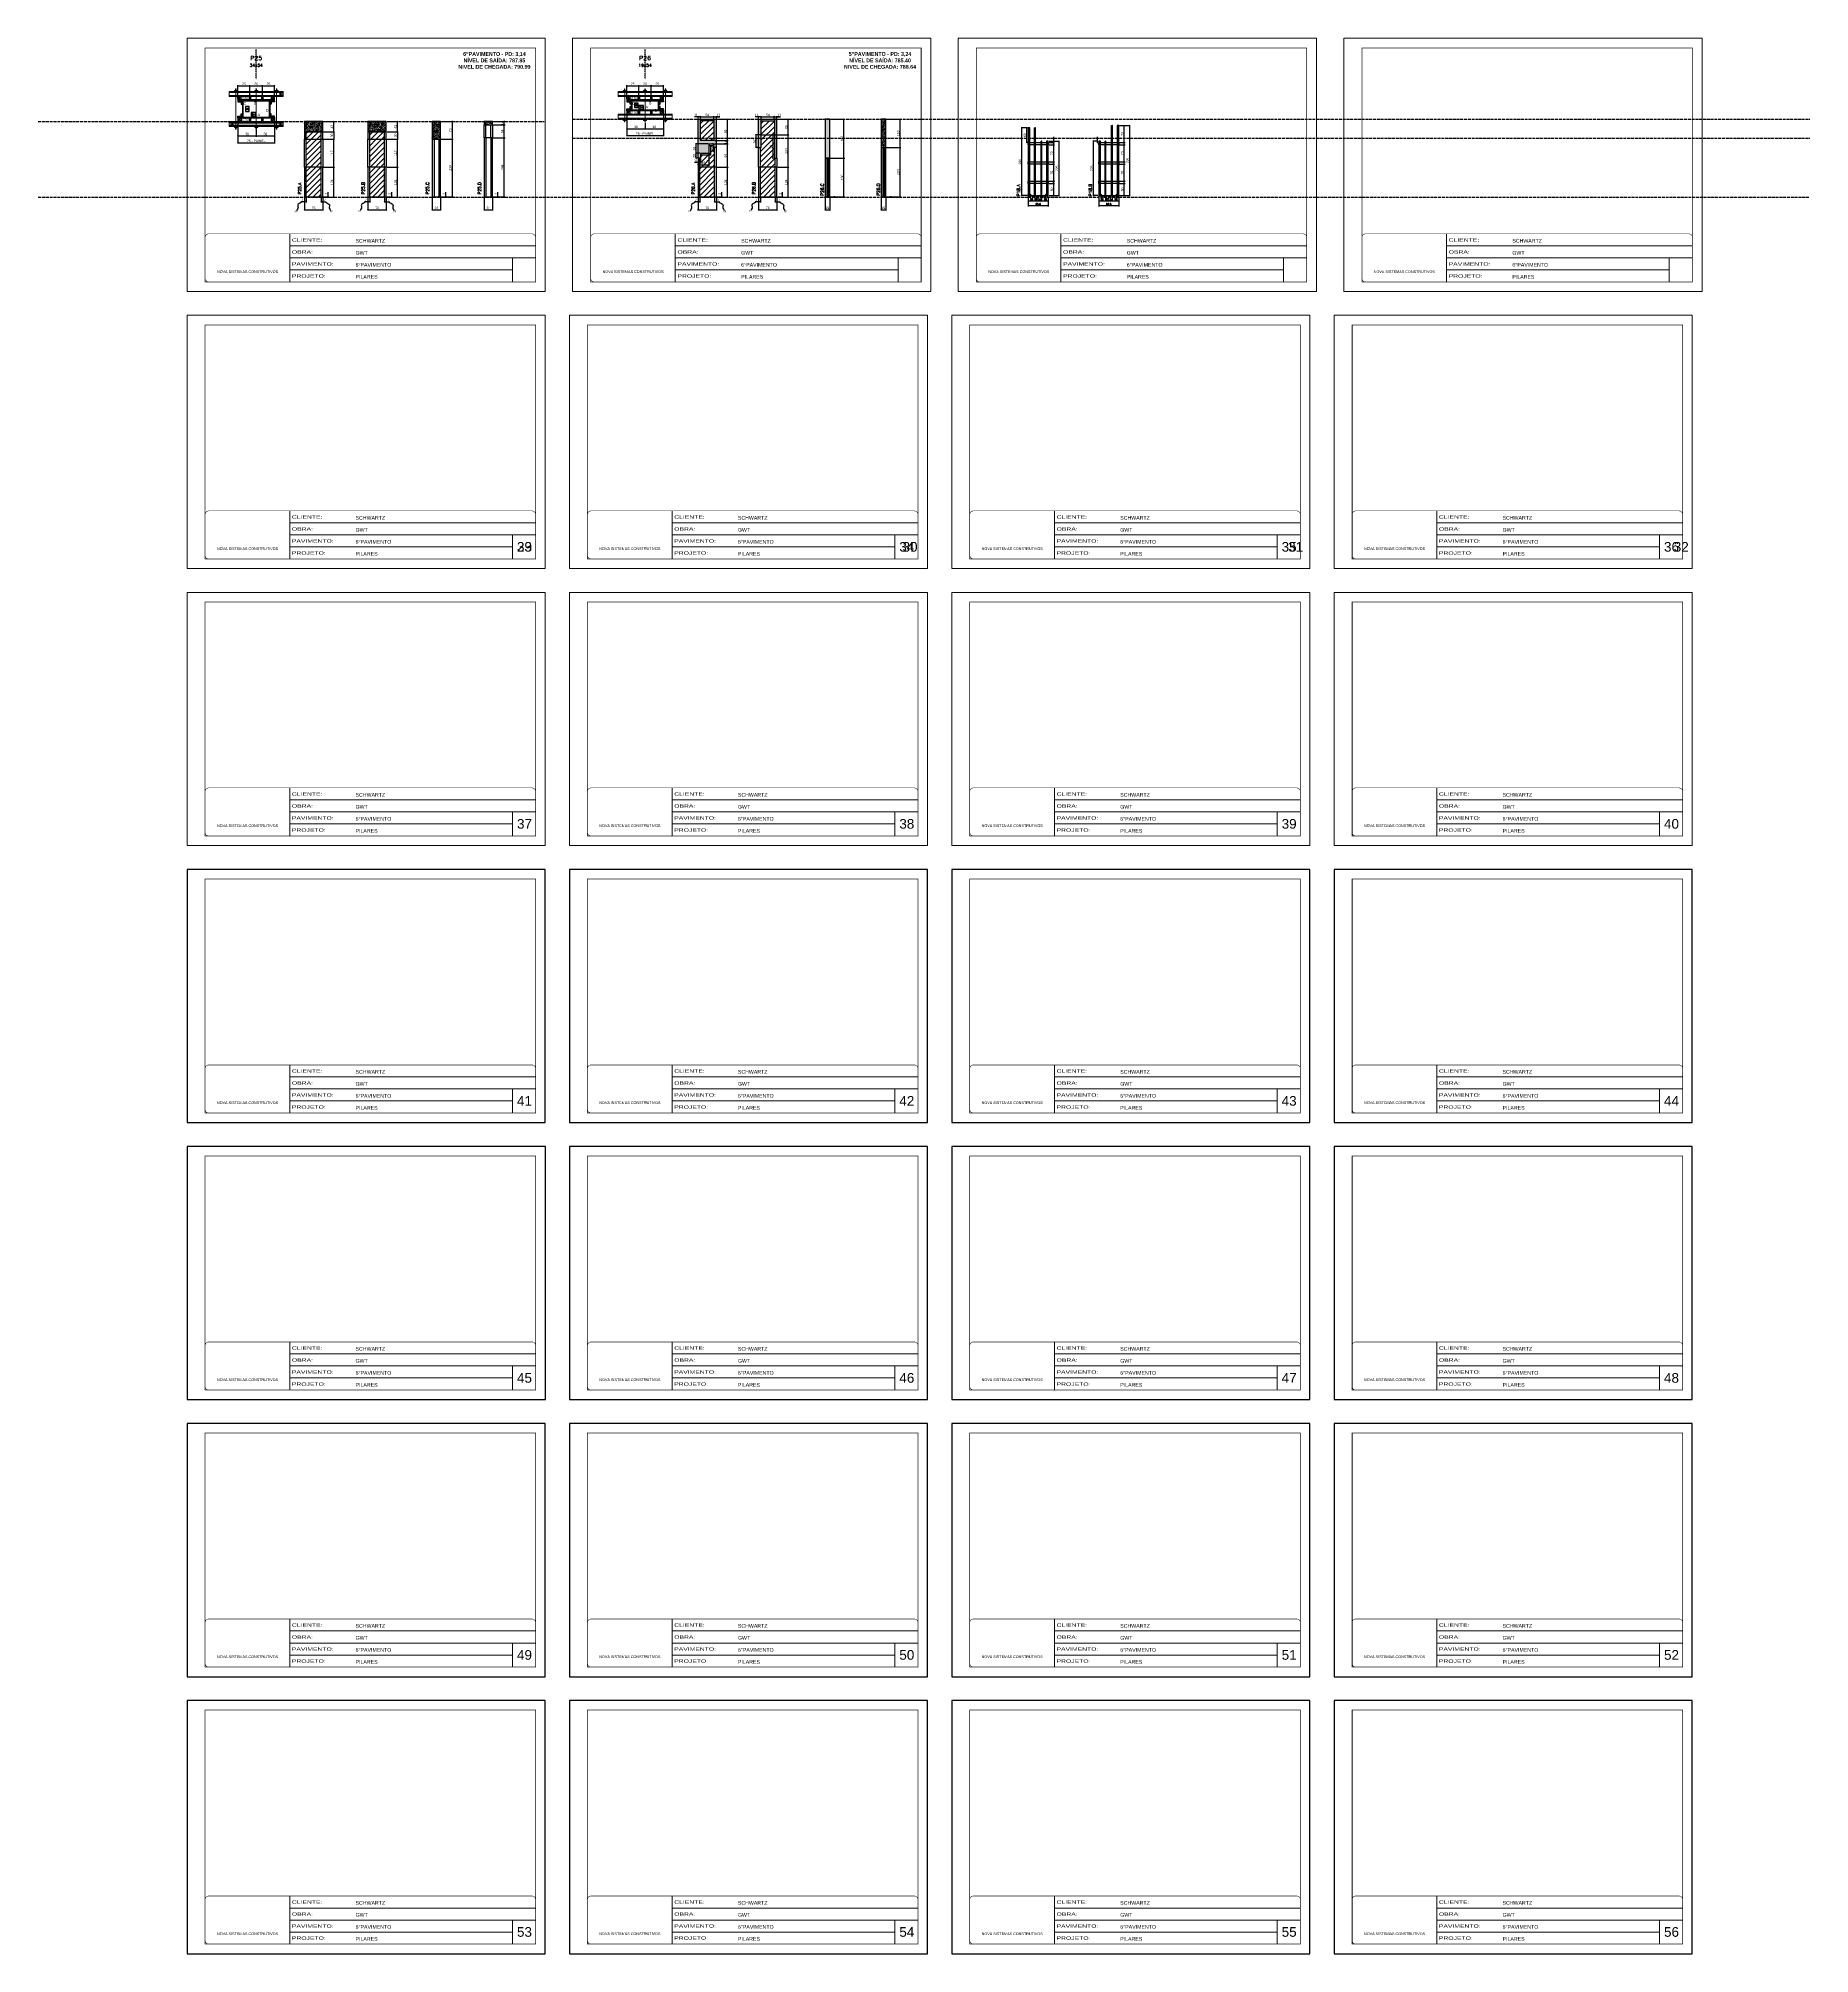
# Model space of a CAD drawing. Extents: x 13770 to 23315, y 867 to 16997.
# Drawn here: x 13770 to 21113, y 867 to 8808 of the extents above; entities that cross this region are included whole.
import ezdxf
from ezdxf.enums import TextEntityAlignment as Align

# ---------------------------------------------------------------- set-up
doc = ezdxf.new("R2010")
doc.units = 0
for name, pattern in [('CONTINUO', [0]), ('DASHED', [0.75, 0.5, -0.25]), ('DIVIDE2', [0.625, 0.25, -0.125, 0, -0.125, 0, -0.125]), ('HIDDEN', [0.375, 0.25, -0.125])]:
    doc.linetypes.add(name, pattern=pattern)
for name, color, linetype, lineweight in [('CARIMBO', 255, 'Continuous', 9), ('Folhas', 255, 'Continuous', 9), ('Hachura', 251, 'Continuous', 9), ('Madeira', 126, 'Continuous', 18), ('Perfil Metálico', 224, 'Continuous', 18), ('Sarr 2.2x7', 40, 'Continuous', 9), ('SARRAFO DE PRESSAO', 251, 'DASHED', 9), ('Texto Seção', 7, 'Continuous', 15)]:
    doc.layers.add(name, color=color, linetype=linetype, lineweight=lineweight)
for name, color, linetype in [('CHAPA', 1, 'Continuous'), ('COTA', 241, 'Continuous'), ('MEIO_PONT', 93, 'Continuous'), ('NOMENCLATURA', 7, 'Continuous'), ('Nível', 160, 'Continuous'), ('Painéis', 200, 'Continuous'), ('SARR_2.2x10', 60, 'Continuous'), ('SARR_2.2x7', 40, 'Continuous'), ('SARR_3.5x7', 81, 'Continuous'), ('SARR_7x7', 40, 'Continuous'), ('SARRAFO', 251, 'Continuous'), ('Sarrafo de Pressão', 42, 'HIDDEN'), ('texto', 7, 'Continuous'), ('Texto de Titulo', 7, 'Continuous'), ('Texto Qtd Sarr', 242, 'Continuous'), ('TEXTO_GERAL', 7, 'Continuous')]:
    doc.layers.add(name, color=color, linetype=linetype)
doc.layers.add('Laje_Perimetro', color=7, linetype='Continuous', plot=False)
doc.styles.add('ARIAL', font='arial.ttf')
doc.styles.add('COTA TECNICA', font='techl___.ttf', dxfattribs={"height": 10})
doc.styles.add('COTA TECNICA 2X', font='techl___.ttf', dxfattribs={"height": 10})
doc.styles.add('COTA TECNICA-50', font='techl___.ttf', dxfattribs={"height": 10})
doc.styles.add('REGUA-120', font='ROMANS.shx', dxfattribs={"height": 15})
doc.styles.add('ROMANC', font='techb___.ttf', dxfattribs={"height": 2.5})
doc.styles.add('ROMANS', font='romans.shx')
doc.styles.add('SANSSERIF', font='sas_____.pfb')
doc.styles.get("Standard").update_dxf_attribs({"font": 'arial.ttf'})
doc.styles.add('Tecnologia', font='')
doc.styles.get('Tecnologia').set_extended_font_data('Forgotten Futurist')
doc.dimstyles.new('COTA PAINEL-50', dxfattribs={"dimtxt": 10, "dimasz": 3, "dimexe": 3, "dimexo": 3, "dimgap": 3, "dimtad": 1, "dimdec": 1, "dimzin": 12, "dimdsep": 46, "dimtxsty": 'COTA TECNICA-50', "dimblk1": 'OBLIQUE', "dimblk2": 'OBLIQUE', "dimsah": 1, "dimcen": 0.9, "dimclrd": 4, "dimclre": 4, "dimclrt": 240, "dimadec": 1, "dimazin": 3, "dimtfac": 1, "dimtdec": 1, "dimtmove": 0, "dimatfit": 3, "dimfxl": 1, "dimtolj": 1, "dimtzin": 12, "dimarcsym": 0})
doc.dimstyles.new('Cota Paínel', dxfattribs={"dimtxt": 7, "dimasz": 5, "dimexe": 3, "dimexo": 3, "dimgap": 3, "dimtad": 1, "dimdec": 1, "dimzin": 12, "dimdsep": 46, "dimtxsty": 'ROMANS', "dimblk": 'ARCHTICK', "dimcen": 0, "dimclrd": 4, "dimclre": 4, "dimclrt": 1, "dimadec": 1, "dimazin": 3, "dimtfac": 1, "dimtdec": 1, "dimtmove": 0, "dimatfit": 3, "dimldrblk": 'OBLIQUE', "dimfxl": 1, "dimtolj": 1, "dimtzin": 12, "dimarcsym": 0})
doc.dimstyles.new('PAINEL', dxfattribs={"dimtxt": 10, "dimasz": 3, "dimexe": 3, "dimexo": 3, "dimgap": 3, "dimtad": 1, "dimdec": 1, "dimzin": 12, "dimdsep": 46, "dimtxsty": 'COTA TECNICA', "dimblk1": 'OBLIQUE', "dimblk2": 'OBLIQUE', "dimsah": 1, "dimcen": 0.9, "dimclrd": 4, "dimclre": 4, "dimclrt": 240, "dimadec": 1, "dimazin": 3, "dimtfac": 1, "dimtdec": 1, "dimtmove": 0, "dimatfit": 3, "dimfxl": 1, "dimtolj": 1, "dimtzin": 12, "dimarcsym": 0})
doc.dimstyles.new('SECAO PILAR', dxfattribs={"dimtxt": 10, "dimasz": 3, "dimexe": 3, "dimexo": 3, "dimgap": 3, "dimtad": 1, "dimdec": 1, "dimlfac": 0.5, "dimzin": 12, "dimdsep": 46, "dimtxsty": 'COTA TECNICA 2X', "dimblk1": 'OBLIQUE', "dimblk2": 'OBLIQUE', "dimsah": 1, "dimcen": 0.9, "dimclrd": 256, "dimclre": 256, "dimclrt": 256, "dimadec": 1, "dimazin": 3, "dimtfac": 1, "dimtdec": 1, "dimtmove": 0, "dimatfit": 3, "dimfxl": 1, "dimtolj": 1, "dimtzin": 12, "dimarcsym": 0})
doc.dimstyles.new('SECÇÃO 2', dxfattribs={"dimtxt": 7, "dimasz": 6, "dimexe": 0.18, "dimexo": 2, "dimgap": -4, "dimtad": 3, "dimdec": 1, "dimlfac": 0.5, "dimzin": 12, "dimdsep": 46, "dimtxsty": 'ROMANS', "dimblk": 'ARCHTICK', "dimcen": 0.09, "dimse1": 1, "dimse2": 1, "dimsd1": 1, "dimsd2": 1, "dimclrd": 180, "dimclre": 5, "dimclrt": 1, "dimadec": 0, "dimazin": 3, "dimtfac": 1, "dimtdec": 1, "dimtofl": 0, "dimtmove": 0, "dimatfit": 3, "dimldrblk": 'ARCHTICK', "dimfxl": 1, "dimtolj": 1, "dimtzin": 0, "dimarcsym": 0})
doc.dimstyles.get("Standard").update_dxf_attribs({"dimtxt": 0.18, "dimasz": 0.18, "dimexe": 0.18, "dimexo": 0.0625, "dimgap": 0.09, "dimtad": 0, "dimtih": 1, "dimtoh": 1, "dimdec": 4, "dimzin": 0, "dimdsep": 46, "dimtxsty": 'Standard', "dimcen": 0.09, "dimadec": 0, "dimazin": 0, "dimtfac": 1, "dimtdec": 4, "dimtofl": 0, "dimtmove": 0, "dimatfit": 3, "dimfxl": 1, "dimtolj": 1, "dimtzin": 0, "dimarcsym": 0})
pattern_1 = [(225, (7084.973, -14380.0642), (1.12253202, -1.12253202), [])]
pattern_2 = [(135, (-6668.4833, 17673.2958), (-1.12253202, -1.12253202), [])]
pattern_3 = [(135, (-6668.4833, 17649.2958), (-1.12253202, -1.12253202), [])]
pattern_4 = [(45, (1598.5, 0), (-11.22532, 11.22532), [])]
pattern_5 = [(225, (5245.973, -14410.0642), (1.12253202, -1.12253202), [])]
pattern_6 = [(135, (-8372.0833, 17673.2958), (-1.12253202, -1.12253202), [])]

# ---------------------------------------------------------------- blocks, each defined once
blk = doc.blocks.new('9999999999')
at = {"color": 30, "linetype": 'CONTINUO'}
for p, q in [((98564.6, 34230.2), (98564.6, 34429.4)), ((98564.6, 34379.6), (99584, 34379.6)), ((98564.6, 34329.8), (99488, 34329.8)), ((99584, 34329.8), (99488, 34329.8)), ((99488, 34329.8), (99488, 34230.2)), ((98564.6, 34280), (99488, 34280))]:
    blk.add_line(p, q, dxfattribs=at)
at = {"color": 30, "linetype": 'CONTINUO', "const_width": 2}
blk.add_lwpolyline([(99584, 34230.2), (99584, 34414.4, 0.414214), (99569, 34429.4), (98229, 34429.4, 0.414214), (98214, 34414.4), (98214, 34245.2, 0.414214), (98229, 34230.2), (99584, 34230.2)], format="xyb", dxfattribs=at)
at = {"layer": 'Folhas'}
blk.add_lwpolyline([(98139, 34190.2), (99624, 34190.2), (99624, 35240.2), (98139, 35240.2)], close=True, dxfattribs=at)
at = {"layer": 'Folhas', "color": 30, "const_width": 3}
blk.add_lwpolyline([(98214, 34230.2), (99584, 34230.2), (99584, 35200.2), (98214, 35200.2)], close=True, dxfattribs=at)
at = {"color": 7, "linetype": 'Continuous', "ltscale": 5, "style": 'ARIAL'}
for s, height, p in [('SCHWARTZ', 15.48, (98837.7, 34393.1)), ('GWT', 15.48, (98837.7, 34343.3)), ('6°PAVIMENTO', 15.483, (98837.7, 34293.5)), ('NOVA SISTEMAS CONSTRUTIVOS', 11.059, (98263.2, 34267.2)), ('PILARES', 15.48, (98837.7, 34243.7))]:
    blk.add_text(s, height=height, dxfattribs=at).set_placement(p)
at = {"layer": 'Folhas', "color": 7, "style": 'Tecnologia', "width": 1.5}
for s, p in [('CLIENTE:', (98573.7, 34397.2)), ('OBRA:', (98573.7, 34347.3)), ('PAVIMENTO:', (98573.7, 34297.5)), ('PROJETO:', (98573.7, 34247.7))]:
    blk.add_text(s, height=14, dxfattribs=at).set_placement(p)
blk = doc.blocks.new('titulo1')
at = {"layer": 'Defpoints', "color": 252, "linetype": 'HIDDEN', "ltscale": 2}
blk.add_line((0, 0), (0, 125), dxfattribs=at)
at = {"layer": 'Defpoints', "style": 'ROMANS', "oblique": 15}
blk.add_attdef('FOLHA', text='', height=10, dxfattribs=at).set_placement((0, 15.6), align=Align.MIDDLE_CENTER)
at = {"layer": 'Texto Qtd Sarr', "color": 3, "style": 'ROMANS', "oblique": 15}
for tag, height, p in [('TITULO', 17, (0, 71.4)), ('SEÇÃO', 12, (0, 41.5))]:
    blk.add_attdef(tag, text='', height=height, dxfattribs=at).set_placement(p, align=Align.MIDDLE_CENTER)
blk = doc.blocks.new('_Oblique')
at = {"color": 0, "linetype": 'ByBlock', "lineweight": -2}
blk.add_line((-0.5, -0.5), (0.5, 0.5), dxfattribs=at)
blk = doc.blocks.new('*D514')
at = {"layer": 'COTA', "color": 4, "lineweight": -2, "transparency": 16777216}
for p, q in [((16504.3, 8148.6), (16504.3, 8094.4)), ((16580.3, 8148.6), (16580.3, 8094.4)), ((16504.3, 8097.4), (16580.3, 8097.4))]:
    blk.add_line(p, q, dxfattribs=at)
at = {"layer": 'Defpoints', "color": 0, "transparency": 16777216}
for p in [(16504.3, 8151.6), (16580.3, 8151.6), (16580.3, 8097.4)]:
    blk.add_point(p, dxfattribs=at)
at = {"layer": 'COTA', "color": 4, "lineweight": -2, "transparency": 16777216, "xscale": 3, "yscale": 3, "zscale": 3, "rotation": 180}
blk.add_blockref('_Oblique', (16504.3, 8097.4), dxfattribs=at)
at = {"layer": 'COTA', "color": 4, "lineweight": -2, "transparency": 16777216, "xscale": 3, "yscale": 3, "zscale": 3}
blk.add_blockref('_Oblique', (16580.3, 8097.4), dxfattribs=at)
at = {"layer": 'COTA', "color": 240, "transparency": 16777216, "insert": (16542.3, 8105.5), "char_height": 10, "attachment_point": 5, "style": 'COTA TECNICA'}
blk.add_mtext('\\A1;76', dxfattribs=at)
blk = doc.blocks.new('*D515')
at = {"layer": 'COTA', "color": 4, "lineweight": -2, "transparency": 16777216}
for p, q in [((16583.3, 8273.6), (16629.5, 8273.6)), ((16626.5, 8149.6), (16626.5, 8273.6)), ((16583.3, 8149.6), (16629.5, 8149.6))]:
    blk.add_line(p, q, dxfattribs=at)
at = {"layer": 'Defpoints', "color": 0, "transparency": 16777216}
for p in [(16580.3, 8273.6), (16626.5, 8273.6), (16580.3, 8149.6)]:
    blk.add_point(p, dxfattribs=at)
at = {"layer": 'COTA', "color": 4, "lineweight": -2, "transparency": 16777216, "xscale": 3, "yscale": 3, "zscale": 3}
for p, rotation in [((16626.5, 8273.6), 90), ((16626.5, 8149.6), 270)]:
    blk.add_blockref('_Oblique', p, dxfattribs=dict(at, rotation=rotation))
at = {"layer": 'COTA', "color": 240, "transparency": 16777216, "insert": (16618.5, 8211.6), "char_height": 10, "attachment_point": 5, "rotation": 90, "style": 'COTA TECNICA-50'}
blk.add_mtext('\\A1;124', dxfattribs=at)
blk = doc.blocks.new('*D516')
at = {"layer": 'COTA', "color": 4, "lineweight": -2, "transparency": 16777216}
for p, q in [((16583.3, 8151.6), (16605.8, 8151.6)), ((16583.3, 8149.6), (16605.8, 8149.6)), ((16602.8, 8151.6), (16602.8, 8170.4)), ((16602.8, 8149.6), (16602.8, 8151.6)), ((16602.8, 8149.6), (16602.8, 8146.6))]:
    blk.add_line(p, q, dxfattribs=at)
at = {"layer": 'Defpoints', "color": 0, "transparency": 16777216}
for p in [(16580.3, 8151.6), (16580.3, 8149.6), (16602.8, 8149.6)]:
    blk.add_point(p, dxfattribs=at)
at = {"layer": 'COTA', "color": 4, "lineweight": -2, "transparency": 16777216, "xscale": 3, "yscale": 3, "zscale": 3}
for p, rotation in [((16602.8, 8151.6), 270), ((16602.8, 8149.6), 90)]:
    blk.add_blockref('_Oblique', p, dxfattribs=dict(at, rotation=rotation))
at = {"layer": 'COTA', "color": 240, "transparency": 16777216, "insert": (16594.8, 8164.3), "char_height": 10, "attachment_point": 5, "rotation": 90, "style": 'COTA TECNICA-50'}
blk.add_mtext('\\A1;2', dxfattribs=at)
blk = doc.blocks.new('*D517')
at = {"layer": 'COTA', "color": 4, "lineweight": -2, "transparency": 16777216}
for p, q in [((16504.3, 8131.1), (16489.6, 8131.1)), ((16504.3, 8146.6), (16504.3, 8128.1)), ((16511.3, 8131.1), (16504.3, 8131.1)), ((16511.3, 8148.6), (16511.3, 8128.1))]:
    blk.add_line(p, q, dxfattribs=at)
at = {"layer": 'Defpoints', "color": 0, "transparency": 16777216}
for p in [(16504.3, 8149.6), (16504.3, 8131.1), (16511.3, 8151.6)]:
    blk.add_point(p, dxfattribs=at)
at = {"layer": 'COTA', "color": 4, "lineweight": -2, "transparency": 16777216, "xscale": 3, "yscale": 3, "zscale": 3, "rotation": 180}
blk.add_blockref('_Oblique', (16504.3, 8131.1), dxfattribs=at)
at = {"layer": 'COTA', "color": 4, "lineweight": -2, "transparency": 16777216, "xscale": 3, "yscale": 3, "zscale": 3}
blk.add_blockref('_Oblique', (16511.3, 8131.1), dxfattribs=at)
at = {"layer": 'COTA', "color": 240, "transparency": 16777216, "insert": (16495.4, 8139.1), "char_height": 10, "attachment_point": 5, "style": 'COTA TECNICA-50'}
blk.add_mtext('\\A1;7', dxfattribs=at)
blk = doc.blocks.new('*D518')
at = {"layer": 'COTA', "color": 4, "lineweight": -2, "transparency": 16777216}
for p, q in [((16573.3, 8148.6), (16573.3, 8128.1)), ((16573.3, 8131.1), (16580.3, 8131.1)), ((16580.3, 8146.6), (16580.3, 8128.1)), ((16580.3, 8131.1), (16595, 8131.1))]:
    blk.add_line(p, q, dxfattribs=at)
at = {"layer": 'Defpoints', "color": 0, "transparency": 16777216}
for p in [(16573.3, 8151.6), (16580.3, 8149.6), (16580.3, 8131.1)]:
    blk.add_point(p, dxfattribs=at)
at = {"layer": 'COTA', "color": 4, "lineweight": -2, "transparency": 16777216, "xscale": 3, "yscale": 3, "zscale": 3, "rotation": 180}
blk.add_blockref('_Oblique', (16573.3, 8131.1), dxfattribs=at)
at = {"layer": 'COTA', "color": 4, "lineweight": -2, "transparency": 16777216, "xscale": 3, "yscale": 3, "zscale": 3}
blk.add_blockref('_Oblique', (16580.3, 8131.1), dxfattribs=at)
at = {"layer": 'COTA', "color": 240, "transparency": 16777216, "insert": (16589.2, 8139.1), "char_height": 10, "attachment_point": 5, "style": 'COTA TECNICA-50'}
blk.add_mtext('\\A1;7', dxfattribs=at)
blk = doc.blocks.new('*D522')
at = {"layer": 'COTA', "color": 4, "lineweight": -2, "transparency": 16777216}
for p, q in [((16755.7, 8148.6), (16755.7, 8094.4)), ((16831.7, 8148.6), (16831.7, 8094.4)), ((16755.7, 8097.4), (16831.7, 8097.4))]:
    blk.add_line(p, q, dxfattribs=at)
at = {"layer": 'Defpoints', "color": 0, "transparency": 16777216}
for p in [(16755.7, 8151.6), (16831.7, 8151.6), (16831.7, 8097.4)]:
    blk.add_point(p, dxfattribs=at)
at = {"layer": 'COTA', "color": 4, "lineweight": -2, "transparency": 16777216, "xscale": 3, "yscale": 3, "zscale": 3, "rotation": 180}
blk.add_blockref('_Oblique', (16755.7, 8097.4), dxfattribs=at)
at = {"layer": 'COTA', "color": 4, "lineweight": -2, "transparency": 16777216, "xscale": 3, "yscale": 3, "zscale": 3}
blk.add_blockref('_Oblique', (16831.7, 8097.4), dxfattribs=at)
at = {"layer": 'COTA', "color": 240, "transparency": 16777216, "insert": (16793.7, 8105.5), "char_height": 10, "attachment_point": 5, "style": 'COTA TECNICA'}
blk.add_mtext('\\A1;76', dxfattribs=at)
blk = doc.blocks.new('*D523')
at = {"layer": 'COTA', "color": 4, "lineweight": -2, "transparency": 16777216}
for p, q in [((16834.7, 8273.6), (16881, 8273.6)), ((16878, 8149.6), (16878, 8273.6)), ((16834.7, 8149.6), (16881, 8149.6))]:
    blk.add_line(p, q, dxfattribs=at)
at = {"layer": 'Defpoints', "color": 0, "transparency": 16777216}
for p in [(16831.7, 8273.6), (16878, 8273.6), (16831.7, 8149.6)]:
    blk.add_point(p, dxfattribs=at)
at = {"layer": 'COTA', "color": 4, "lineweight": -2, "transparency": 16777216, "xscale": 3, "yscale": 3, "zscale": 3}
for p, rotation in [((16878, 8273.6), 90), ((16878, 8149.6), 270)]:
    blk.add_blockref('_Oblique', p, dxfattribs=dict(at, rotation=rotation))
at = {"layer": 'COTA', "color": 240, "transparency": 16777216, "insert": (16869.9, 8211.6), "char_height": 10, "attachment_point": 5, "rotation": 90, "style": 'COTA TECNICA-50'}
blk.add_mtext('\\A1;124', dxfattribs=at)
blk = doc.blocks.new('*D524')
at = {"layer": 'COTA', "color": 4, "lineweight": -2, "transparency": 16777216}
for p, q in [((16834.7, 8151.6), (16857.2, 8151.6)), ((16834.7, 8149.6), (16857.2, 8149.6)), ((16854.2, 8151.6), (16854.2, 8170.4)), ((16854.2, 8149.6), (16854.2, 8151.6)), ((16854.2, 8149.6), (16854.2, 8146.6))]:
    blk.add_line(p, q, dxfattribs=at)
at = {"layer": 'Defpoints', "color": 0, "transparency": 16777216}
for p in [(16831.7, 8151.6), (16831.7, 8149.6), (16854.2, 8149.6)]:
    blk.add_point(p, dxfattribs=at)
at = {"layer": 'COTA', "color": 4, "lineweight": -2, "transparency": 16777216, "xscale": 3, "yscale": 3, "zscale": 3}
for p, rotation in [((16854.2, 8151.6), 270), ((16854.2, 8149.6), 90)]:
    blk.add_blockref('_Oblique', p, dxfattribs=dict(at, rotation=rotation))
at = {"layer": 'COTA', "color": 240, "transparency": 16777216, "insert": (16846.2, 8164.3), "char_height": 10, "attachment_point": 5, "rotation": 90, "style": 'COTA TECNICA-50'}
blk.add_mtext('\\A1;2', dxfattribs=at)
blk = doc.blocks.new('*D525')
at = {"layer": 'COTA', "color": 4, "lineweight": -2, "transparency": 16777216}
for p, q in [((16755.7, 8131.1), (16741, 8131.1)), ((16755.7, 8146.6), (16755.7, 8128.1)), ((16762.7, 8131.1), (16755.7, 8131.1)), ((16762.7, 8148.6), (16762.7, 8128.1))]:
    blk.add_line(p, q, dxfattribs=at)
at = {"layer": 'Defpoints', "color": 0, "transparency": 16777216}
for p in [(16755.7, 8149.6), (16755.7, 8131.1), (16762.7, 8151.6)]:
    blk.add_point(p, dxfattribs=at)
at = {"layer": 'COTA', "color": 4, "lineweight": -2, "transparency": 16777216, "xscale": 3, "yscale": 3, "zscale": 3, "rotation": 180}
blk.add_blockref('_Oblique', (16755.7, 8131.1), dxfattribs=at)
at = {"layer": 'COTA', "color": 4, "lineweight": -2, "transparency": 16777216, "xscale": 3, "yscale": 3, "zscale": 3}
blk.add_blockref('_Oblique', (16762.7, 8131.1), dxfattribs=at)
at = {"layer": 'COTA', "color": 240, "transparency": 16777216, "insert": (16746.9, 8139.1), "char_height": 10, "attachment_point": 5, "style": 'COTA TECNICA-50'}
blk.add_mtext('\\A1;7', dxfattribs=at)
blk = doc.blocks.new('*D526')
at = {"layer": 'COTA', "color": 4, "lineweight": -2, "transparency": 16777216}
for p, q in [((16824.7, 8148.6), (16824.7, 8128.1)), ((16824.7, 8131.1), (16831.7, 8131.1)), ((16831.7, 8146.6), (16831.7, 8128.1)), ((16831.7, 8131.1), (16846.5, 8131.1))]:
    blk.add_line(p, q, dxfattribs=at)
at = {"layer": 'Defpoints', "color": 0, "transparency": 16777216}
for p in [(16824.7, 8151.6), (16831.7, 8149.6), (16831.7, 8131.1)]:
    blk.add_point(p, dxfattribs=at)
at = {"layer": 'COTA', "color": 4, "lineweight": -2, "transparency": 16777216, "xscale": 3, "yscale": 3, "zscale": 3, "rotation": 180}
blk.add_blockref('_Oblique', (16824.7, 8131.1), dxfattribs=at)
at = {"layer": 'COTA', "color": 4, "lineweight": -2, "transparency": 16777216, "xscale": 3, "yscale": 3, "zscale": 3}
blk.add_blockref('_Oblique', (16831.7, 8131.1), dxfattribs=at)
at = {"layer": 'COTA', "color": 240, "transparency": 16777216, "insert": (16840.6, 8139.1), "char_height": 10, "attachment_point": 5, "style": 'COTA TECNICA-50'}
blk.add_mtext('\\A1;7', dxfattribs=at)
blk = doc.blocks.new('*D533')
at = {"layer": 'COTA', "color": 4, "lineweight": -2, "transparency": 16777216}
for p, q in [((16823.7, 8407.6), (16881, 8407.6)), ((16878, 8273.6), (16878, 8407.6)), ((16834.7, 8273.6), (16881, 8273.6))]:
    blk.add_line(p, q, dxfattribs=at)
at = {"layer": 'Defpoints', "color": 0, "transparency": 16777216}
for p in [(16820.7, 8407.6), (16878, 8407.6), (16831.7, 8273.6)]:
    blk.add_point(p, dxfattribs=at)
at = {"layer": 'COTA', "color": 4, "lineweight": -2, "transparency": 16777216, "xscale": 3, "yscale": 3, "zscale": 3}
for p, rotation in [((16878, 8407.6), 90), ((16878, 8273.6), 270)]:
    blk.add_blockref('_Oblique', p, dxfattribs=dict(at, rotation=rotation))
at = {"layer": 'COTA', "color": 240, "transparency": 16777216, "insert": (16869.7, 8340.6), "char_height": 10, "attachment_point": 5, "rotation": 90, "style": 'COTA TECNICA'}
blk.add_mtext('\\A1;134', dxfattribs=at)
blk = doc.blocks.new('*D534')
at = {"layer": 'COTA', "color": 4, "lineweight": -2, "transparency": 16777216}
for p, q in [((16834.7, 8473.6), (16881, 8473.6)), ((16878, 8407.6), (16878, 8473.6)), ((16823.7, 8407.6), (16881, 8407.6))]:
    blk.add_line(p, q, dxfattribs=at)
at = {"layer": 'Defpoints', "color": 0, "transparency": 16777216}
for p in [(16831.7, 8473.6), (16878, 8473.6), (16820.7, 8407.6)]:
    blk.add_point(p, dxfattribs=at)
at = {"layer": 'COTA', "color": 4, "lineweight": -2, "transparency": 16777216, "xscale": 3, "yscale": 3, "zscale": 3}
for p, rotation in [((16878, 8473.6), 90), ((16878, 8407.6), 270)]:
    blk.add_blockref('_Oblique', p, dxfattribs=dict(at, rotation=rotation))
at = {"layer": 'COTA', "color": 240, "transparency": 16777216, "insert": (16869.9, 8440.6), "char_height": 10, "attachment_point": 5, "rotation": 90, "style": 'COTA TECNICA'}
blk.add_mtext('\\A1;66', dxfattribs=at)
blk = doc.blocks.new('*D535')
at = {"layer": 'COTA', "color": 4, "lineweight": -2, "transparency": 16777216}
for p, q in [((16755.7, 8482.5), (16741.6, 8482.5)), ((16755.7, 8476.6), (16755.7, 8485.5)), ((16766.7, 8482.5), (16755.7, 8482.5)), ((16766.7, 8476.6), (16766.7, 8485.5))]:
    blk.add_line(p, q, dxfattribs=at)
at = {"layer": 'Defpoints', "color": 0, "transparency": 16777216}
for p in [(16755.7, 8482.5), (16755.7, 8473.6), (16766.7, 8473.6)]:
    blk.add_point(p, dxfattribs=at)
at = {"layer": 'COTA', "color": 4, "lineweight": -2, "transparency": 16777216, "xscale": 3, "yscale": 3, "zscale": 3, "rotation": 180}
blk.add_blockref('_Oblique', (16755.7, 8482.5), dxfattribs=at)
at = {"layer": 'COTA', "color": 4, "lineweight": -2, "transparency": 16777216, "xscale": 3, "yscale": 3, "zscale": 3}
blk.add_blockref('_Oblique', (16766.7, 8482.5), dxfattribs=at)
at = {"layer": 'COTA', "color": 240, "transparency": 16777216, "insert": (16747.2, 8490.6), "char_height": 10, "attachment_point": 5, "style": 'COTA TECNICA'}
blk.add_mtext('\\A1;11', dxfattribs=at)
blk = doc.blocks.new('*D536')
at = {"layer": 'COTA', "color": 4, "lineweight": -2, "transparency": 16777216}
for p, q in [((16766.7, 8476.6), (16766.7, 8485.5)), ((16766.7, 8482.5), (16820.7, 8482.5)), ((16820.7, 8476.6), (16820.7, 8485.5))]:
    blk.add_line(p, q, dxfattribs=at)
at = {"layer": 'Defpoints', "color": 0, "transparency": 16777216}
for p in [(16766.7, 8473.6), (16820.7, 8482.5), (16820.7, 8473.6)]:
    blk.add_point(p, dxfattribs=at)
at = {"layer": 'COTA', "color": 4, "lineweight": -2, "transparency": 16777216, "xscale": 3, "yscale": 3, "zscale": 3, "rotation": 180}
blk.add_blockref('_Oblique', (16766.7, 8482.5), dxfattribs=at)
at = {"layer": 'COTA', "color": 4, "lineweight": -2, "transparency": 16777216, "xscale": 3, "yscale": 3, "zscale": 3}
blk.add_blockref('_Oblique', (16820.7, 8482.5), dxfattribs=at)
at = {"layer": 'COTA', "color": 240, "transparency": 16777216, "insert": (16793.7, 8490.6), "char_height": 10, "attachment_point": 5, "style": 'COTA TECNICA'}
blk.add_mtext('\\A1;54', dxfattribs=at)
blk = doc.blocks.new('*D530')
at = {"layer": 'COTA', "color": 4, "lineweight": -2, "transparency": 16777216}
for p, q in [((16820.7, 8476.6), (16820.7, 8485.5)), ((16820.7, 8482.5), (16831.7, 8482.5)), ((16831.7, 8476.6), (16831.7, 8485.5)), ((16831.7, 8482.5), (16845.8, 8482.5))]:
    blk.add_line(p, q, dxfattribs=at)
at = {"layer": 'Defpoints', "color": 0, "transparency": 16777216}
for p in [(16820.7, 8473.6), (16831.7, 8482.5), (16831.7, 8473.6)]:
    blk.add_point(p, dxfattribs=at)
at = {"layer": 'COTA', "color": 4, "lineweight": -2, "transparency": 16777216, "xscale": 3, "yscale": 3, "zscale": 3, "rotation": 180}
blk.add_blockref('_Oblique', (16820.7, 8482.5), dxfattribs=at)
at = {"layer": 'COTA', "color": 4, "lineweight": -2, "transparency": 16777216, "xscale": 3, "yscale": 3, "zscale": 3}
blk.add_blockref('_Oblique', (16831.7, 8482.5), dxfattribs=at)
at = {"layer": 'COTA', "color": 240, "transparency": 16777216, "insert": (16840.3, 8490.6), "char_height": 10, "attachment_point": 5, "style": 'COTA TECNICA'}
blk.add_mtext('\\A1;11', dxfattribs=at)
blk = doc.blocks.new('*D531')
at = {"layer": 'COTA', "color": 4, "lineweight": -2, "transparency": 16777216}
for p, q in [((16763.7, 8407.6), (16742.1, 8407.6)), ((16752.7, 8355.6), (16742.1, 8355.6)), ((16745.1, 8355.6), (16745.1, 8407.6))]:
    blk.add_line(p, q, dxfattribs=at)
at = {"layer": 'Defpoints', "color": 0, "transparency": 16777216}
for p in [(16745.1, 8407.6), (16755.7, 8355.6), (16766.7, 8407.6)]:
    blk.add_point(p, dxfattribs=at)
at = {"layer": 'COTA', "color": 4, "lineweight": -2, "transparency": 16777216, "xscale": 3, "yscale": 3, "zscale": 3}
for p, rotation in [((16745.1, 8407.6), 90), ((16745.1, 8355.6), 270)]:
    blk.add_blockref('_Oblique', p, dxfattribs=dict(at, rotation=rotation))
at = {"layer": 'COTA', "color": 240, "transparency": 16777216, "insert": (16736.9, 8381.6), "char_height": 10, "attachment_point": 5, "rotation": 90, "style": 'COTA TECNICA'}
blk.add_mtext('\\A1;52', dxfattribs=at)
blk = doc.blocks.new('*D519')
at = {"layer": 'COTA', "color": 4, "lineweight": -2, "transparency": 16777216}
for p, q in [((17031.2, 8148.6), (17031.2, 8094.4)), ((17050.2, 8148.6), (17050.2, 8094.4)), ((17031.2, 8097.4), (17050.2, 8097.4))]:
    blk.add_line(p, q, dxfattribs=at)
at = {"layer": 'Defpoints', "color": 0, "transparency": 16777216}
for p in [(17031.2, 8151.6), (17050.2, 8151.6), (17050.2, 8097.4)]:
    blk.add_point(p, dxfattribs=at)
at = {"layer": 'COTA', "color": 4, "lineweight": -2, "transparency": 16777216, "xscale": 3, "yscale": 3, "zscale": 3, "rotation": 180}
blk.add_blockref('_Oblique', (17031.2, 8097.4), dxfattribs=at)
at = {"layer": 'COTA', "color": 4, "lineweight": -2, "transparency": 16777216, "xscale": 3, "yscale": 3, "zscale": 3}
blk.add_blockref('_Oblique', (17050.2, 8097.4), dxfattribs=at)
at = {"layer": 'COTA', "color": 240, "transparency": 16777216, "insert": (17040.7, 8105.5), "char_height": 10, "attachment_point": 5, "style": 'COTA TECNICA'}
blk.add_mtext('\\A1;19', dxfattribs=at)
blk = doc.blocks.new('*D520')
at = {"layer": 'COTA', "color": 4, "lineweight": -2, "transparency": 16777216}
for p, q in [((17053.2, 8311.6), (17112.4, 8311.6)), ((17109.4, 8151.6), (17109.4, 8311.6)), ((17053.2, 8151.6), (17112.4, 8151.6))]:
    blk.add_line(p, q, dxfattribs=at)
at = {"layer": 'Defpoints', "color": 0, "transparency": 16777216}
for p in [(17050.2, 8311.6), (17109.4, 8311.6), (17050.2, 8151.6)]:
    blk.add_point(p, dxfattribs=at)
at = {"layer": 'COTA', "color": 4, "lineweight": -2, "transparency": 16777216, "xscale": 3, "yscale": 3, "zscale": 3}
for p, rotation in [((17109.4, 8311.6), 90), ((17109.4, 8151.6), 270)]:
    blk.add_blockref('_Oblique', p, dxfattribs=dict(at, rotation=rotation))
at = {"layer": 'COTA', "color": 240, "transparency": 16777216, "insert": (17101.3, 8231.6), "char_height": 10, "attachment_point": 5, "rotation": 90, "style": 'COTA TECNICA'}
blk.add_mtext('\\A1;160', dxfattribs=at)
blk = doc.blocks.new('*D521')
at = {"layer": 'COTA', "color": 4, "lineweight": -2, "transparency": 16777216}
for p, q in [((17053.2, 8151.6), (17073.6, 8151.6)), ((17053.2, 8149.6), (17073.6, 8149.6)), ((17070.6, 8151.6), (17070.6, 8154.6)), ((17070.6, 8149.6), (17070.6, 8151.6)), ((17070.6, 8149.6), (17070.6, 8146.6))]:
    blk.add_line(p, q, dxfattribs=at)
at = {"layer": 'Defpoints', "color": 0, "transparency": 16777216}
for p in [(17050.2, 8151.6), (17050.2, 8149.6), (17070.6, 8151.6)]:
    blk.add_point(p, dxfattribs=at)
at = {"layer": 'COTA', "color": 4, "lineweight": -2, "transparency": 16777216, "xscale": 3, "yscale": 3, "zscale": 3}
for p, rotation in [((17070.6, 8151.6), 270), ((17070.6, 8149.6), 90)]:
    blk.add_blockref('_Oblique', p, dxfattribs=dict(at, rotation=rotation))
at = {"layer": 'COTA', "color": 240, "transparency": 16777216, "insert": (17062.6, 8150.6), "char_height": 10, "attachment_point": 5, "rotation": 90, "style": 'COTA TECNICA-50'}
blk.add_mtext('\\A1;2', dxfattribs=at)
blk = doc.blocks.new('*D532')
at = {"layer": 'COTA', "color": 4, "lineweight": -2, "transparency": 16777216}
for p, q in [((17053.2, 8473.6), (17112.4, 8473.6)), ((17109.4, 8311.6), (17109.4, 8473.6)), ((17053.2, 8311.6), (17112.4, 8311.6))]:
    blk.add_line(p, q, dxfattribs=at)
at = {"layer": 'Defpoints', "color": 0, "transparency": 16777216}
for p in [(17050.2, 8473.6), (17109.4, 8473.6), (17050.2, 8311.6)]:
    blk.add_point(p, dxfattribs=at)
at = {"layer": 'COTA', "color": 4, "lineweight": -2, "transparency": 16777216, "xscale": 3, "yscale": 3, "zscale": 3}
for p, rotation in [((17109.4, 8473.6), 90), ((17109.4, 8311.6), 270)]:
    blk.add_blockref('_Oblique', p, dxfattribs=dict(at, rotation=rotation))
at = {"layer": 'COTA', "color": 240, "transparency": 16777216, "insert": (17101.3, 8392.6), "char_height": 10, "attachment_point": 5, "rotation": 90, "style": 'COTA TECNICA'}
blk.add_mtext('\\A1;162', dxfattribs=at)
blk = doc.blocks.new('*D527')
at = {"layer": 'COTA', "color": 4, "lineweight": -2, "transparency": 16777216}
for p, q in [((17263.7, 8148.6), (17263.7, 8094.4)), ((17282.7, 8148.6), (17282.7, 8094.4)), ((17263.7, 8097.4), (17282.7, 8097.4))]:
    blk.add_line(p, q, dxfattribs=at)
at = {"layer": 'Defpoints', "color": 0, "transparency": 16777216}
for p in [(17263.7, 8151.6), (17282.7, 8151.6), (17282.7, 8097.4)]:
    blk.add_point(p, dxfattribs=at)
at = {"layer": 'COTA', "color": 4, "lineweight": -2, "transparency": 16777216, "xscale": 3, "yscale": 3, "zscale": 3, "rotation": 180}
blk.add_blockref('_Oblique', (17263.7, 8097.4), dxfattribs=at)
at = {"layer": 'COTA', "color": 4, "lineweight": -2, "transparency": 16777216, "xscale": 3, "yscale": 3, "zscale": 3}
blk.add_blockref('_Oblique', (17282.7, 8097.4), dxfattribs=at)
at = {"layer": 'COTA', "color": 240, "transparency": 16777216, "insert": (17273.2, 8105.5), "char_height": 10, "attachment_point": 5, "style": 'COTA TECNICA'}
blk.add_mtext('\\A1;19', dxfattribs=at)
blk = doc.blocks.new('*D528')
at = {"layer": 'COTA', "color": 4, "lineweight": -2, "transparency": 16777216}
for p, q in [((17285.7, 8355.6), (17344.9, 8355.6)), ((17341.9, 8151.6), (17341.9, 8355.6)), ((17285.7, 8151.6), (17344.9, 8151.6))]:
    blk.add_line(p, q, dxfattribs=at)
at = {"layer": 'Defpoints', "color": 0, "transparency": 16777216}
for p in [(17282.7, 8355.6), (17341.9, 8355.6), (17282.7, 8151.6)]:
    blk.add_point(p, dxfattribs=at)
at = {"layer": 'COTA', "color": 4, "lineweight": -2, "transparency": 16777216, "xscale": 3, "yscale": 3, "zscale": 3}
for p, rotation in [((17341.9, 8355.6), 90), ((17341.9, 8151.6), 270)]:
    blk.add_blockref('_Oblique', p, dxfattribs=dict(at, rotation=rotation))
at = {"layer": 'COTA', "color": 240, "transparency": 16777216, "insert": (17333.8, 8253.6), "char_height": 10, "attachment_point": 5, "rotation": 90, "style": 'COTA TECNICA'}
blk.add_mtext('\\A1;204', dxfattribs=at)
blk = doc.blocks.new('*D529')
at = {"layer": 'COTA', "color": 4, "lineweight": -2, "transparency": 16777216}
for p, q in [((17285.7, 8151.6), (17306, 8151.6)), ((17285.7, 8149.6), (17306, 8149.6)), ((17303, 8151.6), (17303, 8154.6)), ((17303, 8149.6), (17303, 8151.6)), ((17303, 8149.6), (17303, 8146.6))]:
    blk.add_line(p, q, dxfattribs=at)
at = {"layer": 'Defpoints', "color": 0, "transparency": 16777216}
for p in [(17282.7, 8151.6), (17282.7, 8149.6), (17303, 8151.6)]:
    blk.add_point(p, dxfattribs=at)
at = {"layer": 'COTA', "color": 4, "lineweight": -2, "transparency": 16777216, "xscale": 3, "yscale": 3, "zscale": 3}
for p, rotation in [((17303, 8151.6), 270), ((17303, 8149.6), 90)]:
    blk.add_blockref('_Oblique', p, dxfattribs=dict(at, rotation=rotation))
at = {"layer": 'COTA', "color": 240, "transparency": 16777216, "insert": (17295, 8150.6), "char_height": 10, "attachment_point": 5, "rotation": 90, "style": 'COTA TECNICA-50'}
blk.add_mtext('\\A1;2', dxfattribs=at)
blk = doc.blocks.new('*D538')
at = {"layer": 'COTA', "color": 4, "lineweight": -2, "transparency": 16777216}
for p, q in [((17285.7, 8473.6), (17344.9, 8473.6)), ((17341.9, 8355.6), (17341.9, 8473.6)), ((17285.7, 8355.6), (17344.9, 8355.6))]:
    blk.add_line(p, q, dxfattribs=at)
at = {"layer": 'Defpoints', "color": 0, "transparency": 16777216}
for p in [(17282.7, 8473.6), (17341.9, 8473.6), (17282.7, 8355.6)]:
    blk.add_point(p, dxfattribs=at)
at = {"layer": 'COTA', "color": 4, "lineweight": -2, "transparency": 16777216, "xscale": 3, "yscale": 3, "zscale": 3}
for p, rotation in [((17341.9, 8473.6), 90), ((17341.9, 8355.6), 270)]:
    blk.add_blockref('_Oblique', p, dxfattribs=dict(at, rotation=rotation))
at = {"layer": 'COTA', "color": 240, "transparency": 16777216, "insert": (17333.8, 8414.6), "char_height": 10, "attachment_point": 5, "rotation": 90, "style": 'COTA TECNICA'}
blk.add_mtext('\\A1;118', dxfattribs=at)
blk = doc.blocks.new('*D540')
at = {"layer": 'COTA', "color": 4, "lineweight": -2, "transparency": 16777216}
for p, q in [((16572.3, 8370.6), (16629.5, 8370.6)), ((16626.5, 8273.6), (16626.5, 8370.6)), ((16583.3, 8273.6), (16629.5, 8273.6))]:
    blk.add_line(p, q, dxfattribs=at)
at = {"layer": 'Defpoints', "color": 0, "transparency": 16777216}
for p in [(16569.3, 8370.6), (16626.5, 8370.6), (16580.3, 8273.6)]:
    blk.add_point(p, dxfattribs=at)
at = {"layer": 'COTA', "color": 4, "lineweight": -2, "transparency": 16777216, "xscale": 3, "yscale": 3, "zscale": 3}
for p, rotation in [((16626.5, 8370.6), 90), ((16626.5, 8273.6), 270)]:
    blk.add_blockref('_Oblique', p, dxfattribs=dict(at, rotation=rotation))
at = {"layer": 'COTA', "color": 240, "transparency": 16777216, "insert": (16618.4, 8322.1), "char_height": 10, "attachment_point": 5, "rotation": 90, "style": 'COTA TECNICA'}
blk.add_mtext('\\A1;97', dxfattribs=at)
blk = doc.blocks.new('*D542')
at = {"layer": 'COTA', "color": 4, "lineweight": -2, "transparency": 16777216}
for p, q in [((16583.3, 8473.6), (16629.5, 8473.6)), ((16626.5, 8384.6), (16626.5, 8473.6)), ((16572.3, 8384.6), (16629.5, 8384.6))]:
    blk.add_line(p, q, dxfattribs=at)
at = {"layer": 'Defpoints', "color": 0, "transparency": 16777216}
for p in [(16580.3, 8473.6), (16626.5, 8473.6), (16569.3, 8384.6)]:
    blk.add_point(p, dxfattribs=at)
at = {"layer": 'COTA', "color": 4, "lineweight": -2, "transparency": 16777216, "xscale": 3, "yscale": 3, "zscale": 3}
for p, rotation in [((16626.5, 8473.6), 90), ((16626.5, 8384.6), 270)]:
    blk.add_blockref('_Oblique', p, dxfattribs=dict(at, rotation=rotation))
at = {"layer": 'COTA', "color": 240, "transparency": 16777216, "insert": (16618.4, 8422.1), "char_height": 10, "attachment_point": 5, "rotation": 90, "style": 'COTA TECNICA'}
blk.add_mtext('\\A1;89', dxfattribs=at)
blk = doc.blocks.new('*D650')
at = {"layer": 'COTA', "color": 180, "lineweight": -2, "transparency": 16777216}
for p, q in [((16256.1, 8539.3), (16241.1, 8539.3)), ((16241.1, 8539.3), (16241.1, 8521.3)), ((16241.1, 8521.3), (16256.1, 8521.3)), ((16256.1, 8521.3), (16256.1, 8539.3))]:
    blk.add_line(p, q, dxfattribs=at)
at = {"layer": 'Defpoints', "color": 0, "transparency": 16777216}
for p in [(16258.2, 8549.3), (16258.2, 8511.3), (16260.1, 8511.3)]:
    blk.add_point(p, dxfattribs=at)
at = {"layer": 'COTA', "color": 1, "transparency": 16777216, "insert": (16248.6, 8530.3), "char_height": 7, "attachment_point": 5, "rotation": 90, "style": 'ROMANS'}
blk.add_mtext('\\A1;19', dxfattribs=at)
blk = doc.blocks.new('_ArchTick')
at = {"color": 0, "linetype": 'ByBlock', "const_width": 0.15}
blk.add_lwpolyline([(-0.5, -0.5), (0.5, 0.5)], dxfattribs=at)
blk = doc.blocks.new('*D651')
at = {"layer": 'COTA', "color": 180, "lineweight": -2, "transparency": 16777216}
for p, q in [((16278.8, 8530.3), (16259.1, 8530.3)), ((16259.1, 8530.3), (16259.1, 8515.3)), ((16259.1, 8515.3), (16278.8, 8515.3)), ((16278.8, 8515.3), (16278.8, 8530.3))]:
    blk.add_line(p, q, dxfattribs=at)
at = {"layer": 'Defpoints', "color": 0, "transparency": 16777216}
for p in [(16230.9, 8511.3), (16338.9, 8511.3), (16338.9, 8511.3)]:
    blk.add_point(p, dxfattribs=at)
at = {"layer": 'COTA', "color": 1, "transparency": 16777216, "insert": (16269, 8522.8), "char_height": 7, "attachment_point": 5, "style": 'ROMANS'}
blk.add_mtext('\\A1;54', dxfattribs=at)
blk = doc.blocks.new('*D652')
at = {"layer": 'COTA', "lineweight": -2, "transparency": 16777216}
for p, q in [((16208.9, 8490.4), (16208.9, 8402.2)), ((16360.9, 8490.4), (16360.9, 8402.2)), ((16208.9, 8405.2), (16360.9, 8405.2))]:
    blk.add_line(p, q, dxfattribs=at)
at = {"layer": 'Defpoints', "color": 0, "transparency": 16777216}
for p in [(16208.9, 8493.4), (16360.9, 8493.4), (16360.9, 8405.2)]:
    blk.add_point(p, dxfattribs=at)
at = {"layer": 'COTA', "lineweight": -2, "transparency": 16777216, "xscale": 3, "yscale": 3, "zscale": 3, "rotation": 180}
blk.add_blockref('_Oblique', (16208.9, 8405.2), dxfattribs=at)
at = {"layer": 'COTA', "lineweight": -2, "transparency": 16777216, "xscale": 3, "yscale": 3, "zscale": 3}
blk.add_blockref('_Oblique', (16360.9, 8405.2), dxfattribs=at)
at = {"layer": 'COTA', "transparency": 16777216, "insert": (16284.9, 8413.3), "char_height": 10, "attachment_point": 5, "style": 'COTA TECNICA 2X'}
blk.add_mtext('\\A1;76 - PAINEL', dxfattribs=at)
blk = doc.blocks.new('*D653')
at = {"layer": 'COTA', "lineweight": -2, "transparency": 16777216}
for p, q in [((16208.9, 8490.3), (16208.9, 8430.6)), ((16208.9, 8433.6), (16285, 8433.6)), ((16285, 8458.6), (16285, 8430.6))]:
    blk.add_line(p, q, dxfattribs=at)
at = {"layer": 'Defpoints', "color": 0, "transparency": 16777216}
for p in [(16208.9, 8493.3), (16285, 8461.6), (16285, 8433.6)]:
    blk.add_point(p, dxfattribs=at)
at = {"layer": 'COTA', "lineweight": -2, "transparency": 16777216, "xscale": 3, "yscale": 3, "zscale": 3, "rotation": 180}
blk.add_blockref('_Oblique', (16208.9, 8433.6), dxfattribs=at)
at = {"layer": 'COTA', "lineweight": -2, "transparency": 16777216, "xscale": 3, "yscale": 3, "zscale": 3}
blk.add_blockref('_Oblique', (16285, 8433.6), dxfattribs=at)
at = {"layer": 'COTA', "transparency": 16777216, "insert": (16247, 8441.8), "char_height": 10, "attachment_point": 5, "style": 'COTA TECNICA 2X'}
blk.add_mtext('\\A1;38', dxfattribs=at)
blk = doc.blocks.new('*D654')
at = {"layer": 'COTA', "lineweight": -2, "transparency": 16777216}
for p, q in [((16285, 8458.6), (16285, 8430.6)), ((16285, 8433.6), (16360.9, 8433.6)), ((16360.9, 8490.3), (16360.9, 8430.6))]:
    blk.add_line(p, q, dxfattribs=at)
at = {"layer": 'Defpoints', "color": 0, "transparency": 16777216}
for p in [(16285, 8461.6), (16360.9, 8493.3), (16360.9, 8433.6)]:
    blk.add_point(p, dxfattribs=at)
at = {"layer": 'COTA', "lineweight": -2, "transparency": 16777216, "xscale": 3, "yscale": 3, "zscale": 3, "rotation": 180}
blk.add_blockref('_Oblique', (16285, 8433.6), dxfattribs=at)
at = {"layer": 'COTA', "lineweight": -2, "transparency": 16777216, "xscale": 3, "yscale": 3, "zscale": 3}
blk.add_blockref('_Oblique', (16360.9, 8433.6), dxfattribs=at)
at = {"layer": 'COTA', "transparency": 16777216, "insert": (16323, 8441.8), "char_height": 10, "attachment_point": 5, "style": 'COTA TECNICA 2X'}
blk.add_mtext('\\A1;38', dxfattribs=at)
blk = doc.blocks.new('PONTALETE')
at = {"layer": 'Madeira'}
for q in [(2.7, 7), (7, 5.8), (7, 1.7)]:
    blk.add_line((0, 0), q, dxfattribs=at)
blk.add_lwpolyline([(0, 0), (7, 0), (7, 7), (0, 7)], close=True, dxfattribs=at)
for centre, radius, start, end in [((2, 0.1), 6.23, 37.2818, 109.0913), ((1.1, 0.9), 3.19, 343.603, 109.9847), ((-0.2, -0.8), 3.09, 14.6322, 86.0383)]:
    blk.add_arc(centre, radius, start, end, dxfattribs=at)
blk = doc.blocks.new('*D655')
at = {"layer": 'COTA', "lineweight": -2, "transparency": 16777216}
for p, q in [((16208.9, 8556.3), (16208.9, 8614.3)), ((16208.9, 8611.3), (16259, 8611.3)), ((16259, 8570.3), (16259, 8614.3))]:
    blk.add_line(p, q, dxfattribs=at)
at = {"layer": 'Defpoints', "color": 0, "transparency": 16777216}
for p in [(16259, 8611.3), (16208.9, 8553.3), (16259, 8567.3)]:
    blk.add_point(p, dxfattribs=at)
at = {"layer": 'COTA', "lineweight": -2, "transparency": 16777216, "xscale": 3, "yscale": 3, "zscale": 3, "rotation": 180}
blk.add_blockref('_Oblique', (16208.9, 8611.3), dxfattribs=at)
at = {"layer": 'COTA', "lineweight": -2, "transparency": 16777216, "xscale": 3, "yscale": 3, "zscale": 3}
blk.add_blockref('_Oblique', (16259, 8611.3), dxfattribs=at)
at = {"layer": 'COTA', "transparency": 16777216, "insert": (16234, 8619.4), "char_height": 10, "attachment_point": 5, "style": 'COTA TECNICA 2X'}
blk.add_mtext('\\A1;25', dxfattribs=at)
blk = doc.blocks.new('MEIO PONTALETE')
at = {"layer": 'Madeira'}
for q in [(2.7, 7), (3.5, 2.9), (3.5, 0.9)]:
    blk.add_line((0, 0), q, dxfattribs=at)
blk.add_lwpolyline([(0, 0), (3.5, 0), (3.5, 7), (0, 7)], close=True, dxfattribs=at)
for centre, radius, start, end in [((2, 0.1), 6.23, 76.4499, 109.0913), ((1.1, 0.9), 3.19, 40.9063, 109.9847), ((-0.2, -0.8), 3.09, 14.6322, 86.0383)]:
    blk.add_arc(centre, radius, start, end, dxfattribs=at)
blk = doc.blocks.new('C')
at = {"layer": 'Hachura', "color": 0}
for p, q in [((0, 3.2), (0, -3.2)), ((0.4, 3.2), (0, 3.2)), ((0.5, 3.2), (0, 3.2)), ((0.5, 3), (0, 3)), ((0.5, 2.9), (0, 2.9)), ((0, 2.7), (0, -1.2)), ((0.5, 2.6), (0, 2.6)), ((0.5, 2.2), (0, 2.2)), ((0.5, 1.5), (0, 1.5)), ((0.4, 0.5), (0.2, 0.5)), ((0.4, -3.2), (0.4, 3.2)), ((0.4, 3.2), (2.6, 3.2)), ((1.7, 1), (0.4, 1)), ((1.5, 0.1), (0.4, 0.1)), ((1.4, 1.9), (1.4, 1)), ((2.6, 2.4), (1.5, 2.1)), ((1.7, -1), (1.7, 1)), ((1.7, 1), (1.7, 0.8)), ((1.7, 1), (1.7, 0.8)), ((1.7, 0.8), (3.4, 0.8)), ((3.4, 0.4), (1.7, 0.4)), ((2.6, 3.2), (2.6, 2.4)), ((3.3, 0.8), (3.3, -0.8)), ((3.4, 0.8), (3.4, -0.8)), ((3.7, 0.4), (3.4, 0.4)), ((3.8, -0.5), (3.4, 0.4)), ((3.4, 0.1), (3.7, -0.6)), ((3.7, 0.5), (4.3, -0.6)), ((3.7, 0.4), (4.2, -0.5)), ((4.4, -0.6), (3.8, 0.5)), ((4.2, 0.4), (3.9, 0.4)), ((4.4, -0.5), (3.9, 0.4)), ((4.2, 0.4), (4.3, 0.4)), ((4.3, 0.5), (4.8, -0.6)), ((4.3, 0.4), (4.7, -0.5)), ((5, -0.6), (4.4, 0.5)), ((4.5, 0.4), (4.8, 0.4)), ((5, -0.5), (4.5, 0.4)), ((4.8, 0.4), (5.3, -0.5)), ((4.9, 0.5), (5.4, -0.6)), ((5.5, -0.6), (5, 0.5)), ((5.6, -0.5), (5.1, 0.4)), ((5.4, 0.4), (5.1, 0.4)), ((5.6, -0.5), (5.1, 0.4)), ((5.4, 0.4), (5.7, -0.2)), ((5.5, 0.5), (5.7, -0.1)), ((5.7, 0.2), (5.6, 0.5)), ((5.7, 0.3), (5.7, 0.4)), ((5.7, 0.4), (5.7, 0.4)), ((5.7, 0.4), (5.9, 0.3)), ((5.7, 0.4), (5.7, -0.5)), ((5.9, -0.4), (5.9, 0.3)), ((0.4, 0), (0, 0)), ((0.5, -1.5), (0, -1.5)), ((0.5, -2.2), (0, -2.2)), ((0.5, -2.6), (0, -2.6)), ((0.5, -2.9), (0, -2.9)), ((0.5, -3), (0, -3)), ((0, -3.2), (2.6, -3.2)), ((0.5, -3.2), (0, -3.2)), ((0.1, -0.5), (0.3, -0.5)), ((0.3, -0.5), (0.4, -0.5)), ((0.4, 0), (0.4, -1)), ((0.4, -0.2), (1.5, -0.2)), ((0.4, -0.6), (0.4, -0.3)), ((0.4, -3.2), (0.4, -0.6)), ((0.4, -1), (1.7, -1)), ((1.4, -1.9), (1.4, -1)), ((2.6, -2.4), (1.5, -2.1)), ((3.4, -0.3), (1.7, -0.3)), ((3.4, -0.8), (1.7, -0.8)), ((2.6, -3.2), (2.6, -2.4)), ((3.4, -0.1), (3.6, -0.5)), ((3.4, -0.5), (3.6, -0.5)), ((3.8, -0.5), (4.2, -0.5)), ((4.4, -0.5), (4.7, -0.5)), ((4.6, -0.5), (4.7, -0.5)), ((5, -0.5), (5.3, -0.5)), ((5.6, -0.5), (5.7, -0.5)), ((5.7, -0.5), (5.9, -0.4)), ((5.7, -0.5), (5.7, -0.5))]:
    blk.add_line(p, q, dxfattribs=at)
for centre, radius, start, end in [((1.5, 1.9), 0.161, 104.7436, 180), ((1.4, 0), 0.129, 272.695, 87.305), ((3.8, 0.4), 0.143, 25.5688, 154.4312), ((4.4, 0.4), 0.143, 25.5688, 154.4312), ((5, 0.4), 0.143, 25.5688, 154.4312), ((5.5, 0.4), 0.143, 25.5688, 154.4312), ((0.2, -0.4), 0.174, 221.744, 317.8592), ((1.5, -1.9), 0.161, 180, 255.2564), ((3.7, -0.4), 0.174, 222.1408, 318.256), ((4.3, -0.4), 0.174, 222.1408, 318.256), ((4.9, -0.4), 0.174, 222.1408, 318.256), ((5.4, -0.4), 0.174, 222.1408, 318.256), ((5.6, -0.4), 0.174, 317.8592, 318.256)]:
    blk.add_arc(centre, radius, start, end, dxfattribs=at)
blk = doc.blocks.new('*D656')
at = {"layer": 'COTA', "lineweight": -2, "transparency": 16777216}
for p, q in [((16258.9, 8570.3), (16258.9, 8614.3)), ((16258.9, 8611.3), (16310.8, 8611.3)), ((16310.8, 8570.3), (16310.8, 8614.3))]:
    blk.add_line(p, q, dxfattribs=at)
at = {"layer": 'Defpoints', "color": 0, "transparency": 16777216}
for p in [(16310.8, 8611.3), (16258.9, 8567.3), (16310.8, 8567.3)]:
    blk.add_point(p, dxfattribs=at)
at = {"layer": 'COTA', "lineweight": -2, "transparency": 16777216, "xscale": 3, "yscale": 3, "zscale": 3, "rotation": 180}
blk.add_blockref('_Oblique', (16258.9, 8611.3), dxfattribs=at)
at = {"layer": 'COTA', "lineweight": -2, "transparency": 16777216, "xscale": 3, "yscale": 3, "zscale": 3}
blk.add_blockref('_Oblique', (16310.8, 8611.3), dxfattribs=at)
at = {"layer": 'COTA', "transparency": 16777216, "insert": (16284.9, 8619.4), "char_height": 10, "attachment_point": 5, "style": 'COTA TECNICA 2X'}
blk.add_mtext('\\A1;26', dxfattribs=at)
blk = doc.blocks.new('*D657')
at = {"layer": 'COTA', "lineweight": -2, "transparency": 16777216}
for p, q in [((16310.8, 8570.3), (16310.8, 8614.3)), ((16310.8, 8611.3), (16360.9, 8611.3)), ((16360.9, 8570.3), (16360.9, 8614.3))]:
    blk.add_line(p, q, dxfattribs=at)
at = {"layer": 'Defpoints', "color": 0, "transparency": 16777216}
for p in [(16360.9, 8611.3), (16310.8, 8567.3), (16360.9, 8567.3)]:
    blk.add_point(p, dxfattribs=at)
at = {"layer": 'COTA', "lineweight": -2, "transparency": 16777216, "xscale": 3, "yscale": 3, "zscale": 3, "rotation": 180}
blk.add_blockref('_Oblique', (16310.8, 8611.3), dxfattribs=at)
at = {"layer": 'COTA', "lineweight": -2, "transparency": 16777216, "xscale": 3, "yscale": 3, "zscale": 3}
blk.add_blockref('_Oblique', (16360.9, 8611.3), dxfattribs=at)
at = {"layer": 'COTA', "transparency": 16777216, "insert": (16335.9, 8619.4), "char_height": 10, "attachment_point": 5, "style": 'COTA TECNICA 2X'}
blk.add_mtext('\\A1;25', dxfattribs=at)
blk = doc.blocks.new('*D658')
at = {"layer": 'COTA', "color": 4, "lineweight": -2, "transparency": 16777216}
for p, q in [((16817.7, 8407.6), (16812.4, 8407.6)), ((16815.4, 8311.6), (16815.4, 8407.6)), ((16817.7, 8311.6), (16812.4, 8311.6))]:
    blk.add_line(p, q, dxfattribs=at)
at = {"layer": 'Defpoints', "color": 0, "transparency": 16777216}
for p in [(16815.4, 8407.6), (16820.7, 8407.6), (16820.7, 8311.6)]:
    blk.add_point(p, dxfattribs=at)
at = {"layer": 'COTA', "color": 4, "lineweight": -2, "transparency": 16777216, "xscale": 3, "yscale": 3, "zscale": 3}
for p, rotation in [((16815.4, 8407.6), 90), ((16815.4, 8311.6), 270)]:
    blk.add_blockref('_Oblique', p, dxfattribs=dict(at, rotation=rotation))
at = {"layer": 'COTA', "color": 240, "transparency": 16777216, "insert": (16807.2, 8359.6), "char_height": 10, "attachment_point": 5, "rotation": 90, "style": 'COTA TECNICA'}
blk.add_mtext('\\A1;96', dxfattribs=at)
blk = doc.blocks.new('*D968')
at = {"layer": 'COTA', "color": 4, "lineweight": -2, "transparency": 16777216}
for p, q in [((14872.8, 8148.6), (14872.8, 8094.4)), ((14948.8, 8148.6), (14948.8, 8094.4)), ((14872.8, 8097.4), (14948.8, 8097.4))]:
    blk.add_line(p, q, dxfattribs=at)
at = {"layer": 'Defpoints', "color": 0, "transparency": 16777216}
for p in [(14872.8, 8151.6), (14948.8, 8151.6), (14948.8, 8097.4)]:
    blk.add_point(p, dxfattribs=at)
at = {"layer": 'COTA', "color": 4, "lineweight": -2, "transparency": 16777216, "xscale": 3, "yscale": 3, "zscale": 3, "rotation": 180}
blk.add_blockref('_Oblique', (14872.8, 8097.4), dxfattribs=at)
at = {"layer": 'COTA', "color": 4, "lineweight": -2, "transparency": 16777216, "xscale": 3, "yscale": 3, "zscale": 3}
blk.add_blockref('_Oblique', (14948.8, 8097.4), dxfattribs=at)
at = {"layer": 'COTA', "color": 240, "transparency": 16777216, "insert": (14910.8, 8105.5), "char_height": 10, "attachment_point": 5, "style": 'COTA TECNICA'}
blk.add_mtext('\\A1;76', dxfattribs=at)
blk = doc.blocks.new('*D969')
at = {"layer": 'COTA', "color": 4, "lineweight": -2, "transparency": 16777216}
for p, q in [((14951.8, 8273.6), (14998, 8273.6)), ((14995, 8149.6), (14995, 8273.6)), ((14951.8, 8149.6), (14998, 8149.6))]:
    blk.add_line(p, q, dxfattribs=at)
at = {"layer": 'Defpoints', "color": 0, "transparency": 16777216}
for p in [(14948.8, 8273.6), (14995, 8273.6), (14948.8, 8149.6)]:
    blk.add_point(p, dxfattribs=at)
at = {"layer": 'COTA', "color": 4, "lineweight": -2, "transparency": 16777216, "xscale": 3, "yscale": 3, "zscale": 3}
for p, rotation in [((14995, 8273.6), 90), ((14995, 8149.6), 270)]:
    blk.add_blockref('_Oblique', p, dxfattribs=dict(at, rotation=rotation))
at = {"layer": 'COTA', "color": 240, "transparency": 16777216, "insert": (14986.9, 8211.6), "char_height": 10, "attachment_point": 5, "rotation": 90, "style": 'COTA TECNICA-50'}
blk.add_mtext('\\A1;124', dxfattribs=at)
blk = doc.blocks.new('*D970')
at = {"layer": 'COTA', "color": 4, "lineweight": -2, "transparency": 16777216}
for p, q in [((14951.8, 8151.6), (14974.3, 8151.6)), ((14951.8, 8149.6), (14974.3, 8149.6)), ((14971.3, 8151.6), (14971.3, 8170.4)), ((14971.3, 8149.6), (14971.3, 8151.6)), ((14971.3, 8149.6), (14971.3, 8146.6))]:
    blk.add_line(p, q, dxfattribs=at)
at = {"layer": 'Defpoints', "color": 0, "transparency": 16777216}
for p in [(14948.8, 8151.6), (14948.8, 8149.6), (14971.3, 8149.6)]:
    blk.add_point(p, dxfattribs=at)
at = {"layer": 'COTA', "color": 4, "lineweight": -2, "transparency": 16777216, "xscale": 3, "yscale": 3, "zscale": 3}
for p, rotation in [((14971.3, 8151.6), 270), ((14971.3, 8149.6), 90)]:
    blk.add_blockref('_Oblique', p, dxfattribs=dict(at, rotation=rotation))
at = {"layer": 'COTA', "color": 240, "transparency": 16777216, "insert": (14963.3, 8164.3), "char_height": 10, "attachment_point": 5, "rotation": 90, "style": 'COTA TECNICA-50'}
blk.add_mtext('\\A1;2', dxfattribs=at)
blk = doc.blocks.new('*D997')
at = {"layer": 'COTA', "color": 4, "linetype": 'ByBlock', "lineweight": -2, "transparency": 16777216}
for p, q in [((14951.8, 8390.6), (14998, 8390.6)), ((14995, 8273.6), (14995, 8390.6)), ((14951.8, 8273.6), (14998, 8273.6))]:
    blk.add_line(p, q, dxfattribs=at)
at = {"layer": 'Defpoints', "color": 0, "linetype": 'ByBlock', "transparency": 16777216}
for p in [(14948.8, 8390.6), (14995, 8390.6), (14948.8, 8273.6)]:
    blk.add_point(p, dxfattribs=at)
at = {"layer": 'COTA', "color": 4, "linetype": 'ByBlock', "lineweight": -2, "transparency": 16777216, "xscale": 3, "yscale": 3, "zscale": 3}
for p, rotation in [((14995, 8390.6), 90), ((14995, 8273.6), 270)]:
    blk.add_blockref('_Oblique', p, dxfattribs=dict(at, rotation=rotation))
at = {"layer": 'COTA', "color": 240, "linetype": 'ByBlock', "transparency": 16777216, "insert": (14986.9, 8332.1), "char_height": 10, "attachment_point": 5, "rotation": 90, "style": 'COTA TECNICA'}
blk.add_mtext('\\A1;117', dxfattribs=at)
blk = doc.blocks.new('*D971')
at = {"layer": 'COTA', "color": 4, "lineweight": -2, "transparency": 16777216}
for p, q in [((14872.8, 8131.1), (14858, 8131.1)), ((14872.8, 8146.6), (14872.8, 8128.1)), ((14879.8, 8131.1), (14872.8, 8131.1)), ((14879.8, 8148.6), (14879.8, 8128.1))]:
    blk.add_line(p, q, dxfattribs=at)
at = {"layer": 'Defpoints', "color": 0, "transparency": 16777216}
for p in [(14872.8, 8149.6), (14872.8, 8131.1), (14879.8, 8151.6)]:
    blk.add_point(p, dxfattribs=at)
at = {"layer": 'COTA', "color": 4, "lineweight": -2, "transparency": 16777216, "xscale": 3, "yscale": 3, "zscale": 3, "rotation": 180}
blk.add_blockref('_Oblique', (14872.8, 8131.1), dxfattribs=at)
at = {"layer": 'COTA', "color": 4, "lineweight": -2, "transparency": 16777216, "xscale": 3, "yscale": 3, "zscale": 3}
blk.add_blockref('_Oblique', (14879.8, 8131.1), dxfattribs=at)
at = {"layer": 'COTA', "color": 240, "transparency": 16777216, "insert": (14863.9, 8139.1), "char_height": 10, "attachment_point": 5, "style": 'COTA TECNICA-50'}
blk.add_mtext('\\A1;7', dxfattribs=at)
blk = doc.blocks.new('*D972')
at = {"layer": 'COTA', "color": 4, "lineweight": -2, "transparency": 16777216}
for p, q in [((14941.8, 8148.6), (14941.8, 8128.1)), ((14941.8, 8131.1), (14948.8, 8131.1)), ((14948.8, 8146.6), (14948.8, 8128.1)), ((14948.8, 8131.1), (14963.5, 8131.1))]:
    blk.add_line(p, q, dxfattribs=at)
at = {"layer": 'Defpoints', "color": 0, "transparency": 16777216}
for p in [(14941.8, 8151.6), (14948.8, 8149.6), (14948.8, 8131.1)]:
    blk.add_point(p, dxfattribs=at)
at = {"layer": 'COTA', "color": 4, "lineweight": -2, "transparency": 16777216, "xscale": 3, "yscale": 3, "zscale": 3, "rotation": 180}
blk.add_blockref('_Oblique', (14941.8, 8131.1), dxfattribs=at)
at = {"layer": 'COTA', "color": 4, "lineweight": -2, "transparency": 16777216, "xscale": 3, "yscale": 3, "zscale": 3}
blk.add_blockref('_Oblique', (14948.8, 8131.1), dxfattribs=at)
at = {"layer": 'COTA', "color": 240, "transparency": 16777216, "insert": (14957.6, 8139.1), "char_height": 10, "attachment_point": 5, "style": 'COTA TECNICA-50'}
blk.add_mtext('\\A1;7', dxfattribs=at)
blk = doc.blocks.new('*D973')
at = {"layer": 'COTA', "color": 4, "lineweight": -2, "transparency": 16777216}
for p, q in [((14951.8, 8463.6), (14998, 8463.6)), ((14951.8, 8420.6), (14998, 8420.6)), ((14995, 8420.6), (14995, 8463.6))]:
    blk.add_line(p, q, dxfattribs=at)
at = {"layer": 'Defpoints', "color": 0, "transparency": 16777216}
for p in [(14948.8, 8463.6), (14948.8, 8420.6), (14995, 8463.6)]:
    blk.add_point(p, dxfattribs=at)
at = {"layer": 'COTA', "color": 4, "lineweight": -2, "transparency": 16777216, "xscale": 3, "yscale": 3, "zscale": 3}
for p, rotation in [((14995, 8463.6), 90), ((14995, 8420.6), 270)]:
    blk.add_blockref('_Oblique', p, dxfattribs=dict(at, rotation=rotation))
at = {"layer": 'COTA', "color": 240, "transparency": 16777216, "insert": (14986.8, 8442.1), "char_height": 10, "attachment_point": 5, "rotation": 90, "style": 'COTA TECNICA'}
blk.add_mtext('\\A1;43', dxfattribs=at)
blk = doc.blocks.new('*D974')
at = {"layer": 'COTA', "color": 4, "lineweight": -2, "transparency": 16777216}
for p, q in [((15402.9, 8148.6), (15402.9, 8094.4)), ((15436.9, 8148.6), (15436.9, 8094.4)), ((15402.9, 8097.4), (15436.9, 8097.4))]:
    blk.add_line(p, q, dxfattribs=at)
at = {"layer": 'Defpoints', "color": 0, "transparency": 16777216}
for p in [(15402.9, 8151.6), (15436.9, 8151.6), (15436.9, 8097.4)]:
    blk.add_point(p, dxfattribs=at)
at = {"layer": 'COTA', "color": 4, "lineweight": -2, "transparency": 16777216, "xscale": 3, "yscale": 3, "zscale": 3, "rotation": 180}
blk.add_blockref('_Oblique', (15402.9, 8097.4), dxfattribs=at)
at = {"layer": 'COTA', "color": 4, "lineweight": -2, "transparency": 16777216, "xscale": 3, "yscale": 3, "zscale": 3}
blk.add_blockref('_Oblique', (15436.9, 8097.4), dxfattribs=at)
at = {"layer": 'COTA', "color": 240, "transparency": 16777216, "insert": (15419.9, 8105.6), "char_height": 10, "attachment_point": 5, "style": 'COTA TECNICA'}
blk.add_mtext('\\A1;34', dxfattribs=at)
blk = doc.blocks.new('*D975')
at = {"layer": 'COTA', "color": 4, "lineweight": -2, "transparency": 16777216}
for p, q in [((15439.9, 8151.6), (15462.4, 8151.6)), ((15439.9, 8149.6), (15462.4, 8149.6)), ((15459.4, 8151.6), (15459.4, 8170.4)), ((15459.4, 8149.6), (15459.4, 8151.6)), ((15459.4, 8149.6), (15459.4, 8146.6))]:
    blk.add_line(p, q, dxfattribs=at)
at = {"layer": 'Defpoints', "color": 0, "transparency": 16777216}
for p in [(15436.9, 8151.6), (15436.9, 8149.6), (15459.4, 8149.6)]:
    blk.add_point(p, dxfattribs=at)
at = {"layer": 'COTA', "color": 4, "lineweight": -2, "transparency": 16777216, "xscale": 3, "yscale": 3, "zscale": 3}
for p, rotation in [((15459.4, 8151.6), 270), ((15459.4, 8149.6), 90)]:
    blk.add_blockref('_Oblique', p, dxfattribs=dict(at, rotation=rotation))
at = {"layer": 'COTA', "color": 240, "transparency": 16777216, "insert": (15451.4, 8164.3), "char_height": 10, "attachment_point": 5, "rotation": 90, "style": 'COTA TECNICA-50'}
blk.add_mtext('\\A1;2', dxfattribs=at)
blk = doc.blocks.new('*D976')
at = {"layer": 'COTA', "color": 4, "lineweight": -2, "transparency": 16777216}
for p, q in [((15439.9, 8463.6), (15488.9, 8463.6)), ((15485.9, 8390.6), (15485.9, 8463.6)), ((15439.9, 8390.6), (15488.9, 8390.6))]:
    blk.add_line(p, q, dxfattribs=at)
at = {"layer": 'Defpoints', "color": 0, "transparency": 16777216}
for p in [(15436.9, 8463.6), (15485.9, 8463.6), (15436.9, 8390.6)]:
    blk.add_point(p, dxfattribs=at)
at = {"layer": 'COTA', "color": 4, "lineweight": -2, "transparency": 16777216, "xscale": 3, "yscale": 3, "zscale": 3}
for p, rotation in [((15485.9, 8463.6), 90), ((15485.9, 8390.6), 270)]:
    blk.add_blockref('_Oblique', p, dxfattribs=dict(at, rotation=rotation))
at = {"layer": 'COTA', "color": 240, "transparency": 16777216, "insert": (15477.6, 8427.1), "char_height": 10, "attachment_point": 5, "rotation": 90, "style": 'COTA TECNICA'}
blk.add_mtext('\\A1;73', dxfattribs=at)
blk = doc.blocks.new('*D977')
at = {"layer": 'COTA', "color": 4, "lineweight": -2, "transparency": 16777216}
for p, q in [((15439.9, 8390.6), (15488.9, 8390.6)), ((15485.9, 8151.6), (15485.9, 8390.6)), ((15439.9, 8151.6), (15488.9, 8151.6))]:
    blk.add_line(p, q, dxfattribs=at)
at = {"layer": 'Defpoints', "color": 0, "transparency": 16777216}
for p in [(15436.9, 8390.6), (15485.9, 8390.6), (15436.9, 8151.6)]:
    blk.add_point(p, dxfattribs=at)
at = {"layer": 'COTA', "color": 4, "lineweight": -2, "transparency": 16777216, "xscale": 3, "yscale": 3, "zscale": 3}
for p, rotation in [((15485.9, 8390.6), 90), ((15485.9, 8151.6), 270)]:
    blk.add_blockref('_Oblique', p, dxfattribs=dict(at, rotation=rotation))
at = {"layer": 'COTA', "color": 240, "transparency": 16777216, "insert": (15477.6, 8271.1), "char_height": 10, "attachment_point": 5, "rotation": 90, "style": 'COTA TECNICA'}
blk.add_mtext('\\A1;239', dxfattribs=at)
blk = doc.blocks.new('*D990')
at = {"layer": 'COTA', "color": 4, "lineweight": -2, "transparency": 16777216}
for p, q in [((14951.8, 8420.6), (14998, 8420.6)), ((14995, 8420.6), (14995, 8390.6)), ((14951.8, 8390.6), (14998, 8390.6))]:
    blk.add_line(p, q, dxfattribs=at)
at = {"layer": 'Defpoints', "color": 0, "transparency": 16777216}
for p in [(14948.8, 8420.6), (14948.8, 8390.6), (14995, 8390.6)]:
    blk.add_point(p, dxfattribs=at)
at = {"layer": 'COTA', "color": 4, "lineweight": -2, "transparency": 16777216, "xscale": 3, "yscale": 3, "zscale": 3}
for p, rotation in [((14995, 8420.6), 90), ((14995, 8390.6), 270)]:
    blk.add_blockref('_Oblique', p, dxfattribs=dict(at, rotation=rotation))
at = {"layer": 'COTA', "color": 240, "transparency": 16777216, "insert": (14986.8, 8405.6), "char_height": 10, "attachment_point": 5, "rotation": 90, "style": 'COTA TECNICA'}
blk.add_mtext('\\A1;30', dxfattribs=at)
blk = doc.blocks.new('*D959')
at = {"layer": 'COTA', "color": 4, "lineweight": -2, "transparency": 16777216}
for p, q in [((15136.2, 8148.6), (15136.2, 8094.4)), ((15212.2, 8148.6), (15212.2, 8094.4)), ((15136.2, 8097.4), (15212.2, 8097.4))]:
    blk.add_line(p, q, dxfattribs=at)
at = {"layer": 'Defpoints', "color": 0, "transparency": 16777216}
for p in [(15136.2, 8151.6), (15212.2, 8151.6), (15212.2, 8097.4)]:
    blk.add_point(p, dxfattribs=at)
at = {"layer": 'COTA', "color": 4, "lineweight": -2, "transparency": 16777216, "xscale": 3, "yscale": 3, "zscale": 3, "rotation": 180}
blk.add_blockref('_Oblique', (15136.2, 8097.4), dxfattribs=at)
at = {"layer": 'COTA', "color": 4, "lineweight": -2, "transparency": 16777216, "xscale": 3, "yscale": 3, "zscale": 3}
blk.add_blockref('_Oblique', (15212.2, 8097.4), dxfattribs=at)
at = {"layer": 'COTA', "color": 240, "transparency": 16777216, "insert": (15174.2, 8105.5), "char_height": 10, "attachment_point": 5, "style": 'COTA TECNICA'}
blk.add_mtext('\\A1;76', dxfattribs=at)
blk = doc.blocks.new('*D960')
at = {"layer": 'COTA', "color": 4, "lineweight": -2, "transparency": 16777216}
for p, q in [((15215.2, 8273.6), (15261.5, 8273.6)), ((15258.5, 8149.6), (15258.5, 8273.6)), ((15215.2, 8149.6), (15261.5, 8149.6))]:
    blk.add_line(p, q, dxfattribs=at)
at = {"layer": 'Defpoints', "color": 0, "transparency": 16777216}
for p in [(15212.2, 8273.6), (15258.5, 8273.6), (15212.2, 8149.6)]:
    blk.add_point(p, dxfattribs=at)
at = {"layer": 'COTA', "color": 4, "lineweight": -2, "transparency": 16777216, "xscale": 3, "yscale": 3, "zscale": 3}
for p, rotation in [((15258.5, 8273.6), 90), ((15258.5, 8149.6), 270)]:
    blk.add_blockref('_Oblique', p, dxfattribs=dict(at, rotation=rotation))
at = {"layer": 'COTA', "color": 240, "transparency": 16777216, "insert": (15250.4, 8211.6), "char_height": 10, "attachment_point": 5, "rotation": 90, "style": 'COTA TECNICA-50'}
blk.add_mtext('\\A1;124', dxfattribs=at)
blk = doc.blocks.new('*D961')
at = {"layer": 'COTA', "color": 4, "lineweight": -2, "transparency": 16777216}
for p, q in [((15215.2, 8151.6), (15237.8, 8151.6)), ((15215.2, 8149.6), (15237.8, 8149.6)), ((15234.8, 8151.6), (15234.8, 8170.4)), ((15234.8, 8149.6), (15234.8, 8151.6)), ((15234.8, 8149.6), (15234.8, 8146.6))]:
    blk.add_line(p, q, dxfattribs=at)
at = {"layer": 'Defpoints', "color": 0, "transparency": 16777216}
for p in [(15212.2, 8151.6), (15212.2, 8149.6), (15234.8, 8149.6)]:
    blk.add_point(p, dxfattribs=at)
at = {"layer": 'COTA', "color": 4, "lineweight": -2, "transparency": 16777216, "xscale": 3, "yscale": 3, "zscale": 3}
for p, rotation in [((15234.8, 8151.6), 270), ((15234.8, 8149.6), 90)]:
    blk.add_blockref('_Oblique', p, dxfattribs=dict(at, rotation=rotation))
at = {"layer": 'COTA', "color": 240, "transparency": 16777216, "insert": (15226.8, 8164.3), "char_height": 10, "attachment_point": 5, "rotation": 90, "style": 'COTA TECNICA-50'}
blk.add_mtext('\\A1;2', dxfattribs=at)
blk = doc.blocks.new('*D991')
at = {"layer": 'COTA', "color": 4, "linetype": 'ByBlock', "lineweight": -2, "transparency": 16777216}
for p, q in [((15215.2, 8390.6), (15261.5, 8390.6)), ((15258.5, 8273.6), (15258.5, 8390.6)), ((15215.2, 8273.6), (15261.5, 8273.6))]:
    blk.add_line(p, q, dxfattribs=at)
at = {"layer": 'Defpoints', "color": 0, "linetype": 'ByBlock', "transparency": 16777216}
for p in [(15212.2, 8390.6), (15258.5, 8390.6), (15212.2, 8273.6)]:
    blk.add_point(p, dxfattribs=at)
at = {"layer": 'COTA', "color": 4, "linetype": 'ByBlock', "lineweight": -2, "transparency": 16777216, "xscale": 3, "yscale": 3, "zscale": 3}
for p, rotation in [((15258.5, 8390.6), 90), ((15258.5, 8273.6), 270)]:
    blk.add_blockref('_Oblique', p, dxfattribs=dict(at, rotation=rotation))
at = {"layer": 'COTA', "color": 240, "linetype": 'ByBlock', "transparency": 16777216, "insert": (15250.4, 8332.1), "char_height": 10, "attachment_point": 5, "rotation": 90, "style": 'COTA TECNICA'}
blk.add_mtext('\\A1;117', dxfattribs=at)
blk = doc.blocks.new('*D962')
at = {"layer": 'COTA', "color": 4, "lineweight": -2, "transparency": 16777216}
for p, q in [((15136.2, 8131.1), (15121.5, 8131.1)), ((15136.2, 8146.6), (15136.2, 8128.1)), ((15143.2, 8131.1), (15136.2, 8131.1)), ((15143.2, 8148.6), (15143.2, 8128.1))]:
    blk.add_line(p, q, dxfattribs=at)
at = {"layer": 'Defpoints', "color": 0, "transparency": 16777216}
for p in [(15136.2, 8149.6), (15136.2, 8131.1), (15143.2, 8151.6)]:
    blk.add_point(p, dxfattribs=at)
at = {"layer": 'COTA', "color": 4, "lineweight": -2, "transparency": 16777216, "xscale": 3, "yscale": 3, "zscale": 3, "rotation": 180}
blk.add_blockref('_Oblique', (15136.2, 8131.1), dxfattribs=at)
at = {"layer": 'COTA', "color": 4, "lineweight": -2, "transparency": 16777216, "xscale": 3, "yscale": 3, "zscale": 3}
blk.add_blockref('_Oblique', (15143.2, 8131.1), dxfattribs=at)
at = {"layer": 'COTA', "color": 240, "transparency": 16777216, "insert": (15127.4, 8139.1), "char_height": 10, "attachment_point": 5, "style": 'COTA TECNICA-50'}
blk.add_mtext('\\A1;7', dxfattribs=at)
blk = doc.blocks.new('*D963')
at = {"layer": 'COTA', "color": 4, "lineweight": -2, "transparency": 16777216}
for p, q in [((15205.2, 8148.6), (15205.2, 8128.1)), ((15205.2, 8131.1), (15212.2, 8131.1)), ((15212.2, 8146.6), (15212.2, 8128.1)), ((15212.2, 8131.1), (15227, 8131.1))]:
    blk.add_line(p, q, dxfattribs=at)
at = {"layer": 'Defpoints', "color": 0, "transparency": 16777216}
for p in [(15205.2, 8151.6), (15212.2, 8149.6), (15212.2, 8131.1)]:
    blk.add_point(p, dxfattribs=at)
at = {"layer": 'COTA', "color": 4, "lineweight": -2, "transparency": 16777216, "xscale": 3, "yscale": 3, "zscale": 3, "rotation": 180}
blk.add_blockref('_Oblique', (15205.2, 8131.1), dxfattribs=at)
at = {"layer": 'COTA', "color": 4, "lineweight": -2, "transparency": 16777216, "xscale": 3, "yscale": 3, "zscale": 3}
blk.add_blockref('_Oblique', (15212.2, 8131.1), dxfattribs=at)
at = {"layer": 'COTA', "color": 240, "transparency": 16777216, "insert": (15221.1, 8139.1), "char_height": 10, "attachment_point": 5, "style": 'COTA TECNICA-50'}
blk.add_mtext('\\A1;7', dxfattribs=at)
blk = doc.blocks.new('*D964')
at = {"layer": 'COTA', "color": 4, "lineweight": -2, "transparency": 16777216}
for p, q in [((15215.2, 8463.6), (15261.5, 8463.6)), ((15215.2, 8420.6), (15261.5, 8420.6)), ((15258.5, 8420.6), (15258.5, 8463.6))]:
    blk.add_line(p, q, dxfattribs=at)
at = {"layer": 'Defpoints', "color": 0, "transparency": 16777216}
for p in [(15212.2, 8463.6), (15212.2, 8420.6), (15258.5, 8463.6)]:
    blk.add_point(p, dxfattribs=at)
at = {"layer": 'COTA', "color": 4, "lineweight": -2, "transparency": 16777216, "xscale": 3, "yscale": 3, "zscale": 3}
for p, rotation in [((15258.5, 8463.6), 90), ((15258.5, 8420.6), 270)]:
    blk.add_blockref('_Oblique', p, dxfattribs=dict(at, rotation=rotation))
at = {"layer": 'COTA', "color": 240, "transparency": 16777216, "insert": (15250.3, 8442.1), "char_height": 10, "attachment_point": 5, "rotation": 90, "style": 'COTA TECNICA'}
blk.add_mtext('\\A1;43', dxfattribs=at)
blk = doc.blocks.new('*D992')
at = {"layer": 'COTA', "color": 4, "lineweight": -2, "transparency": 16777216}
for p, q in [((15215.2, 8420.6), (15261.5, 8420.6)), ((15258.5, 8420.6), (15258.5, 8390.6)), ((15215.2, 8390.6), (15261.5, 8390.6))]:
    blk.add_line(p, q, dxfattribs=at)
at = {"layer": 'Defpoints', "color": 0, "transparency": 16777216}
for p in [(15212.2, 8420.6), (15212.2, 8390.6), (15258.5, 8390.6)]:
    blk.add_point(p, dxfattribs=at)
at = {"layer": 'COTA', "color": 4, "lineweight": -2, "transparency": 16777216, "xscale": 3, "yscale": 3, "zscale": 3}
for p, rotation in [((15258.5, 8420.6), 90), ((15258.5, 8390.6), 270)]:
    blk.add_blockref('_Oblique', p, dxfattribs=dict(at, rotation=rotation))
at = {"layer": 'COTA', "color": 240, "transparency": 16777216, "insert": (15250.3, 8405.6), "char_height": 10, "attachment_point": 5, "rotation": 90, "style": 'COTA TECNICA'}
blk.add_mtext('\\A1;30', dxfattribs=at)
blk = doc.blocks.new('*D965')
at = {"layer": 'COTA', "color": 4, "lineweight": -2, "transparency": 16777216}
for p, q in [((15618.4, 8148.6), (15618.4, 8094.4)), ((15652.4, 8148.6), (15652.4, 8094.4)), ((15618.4, 8097.4), (15652.4, 8097.4))]:
    blk.add_line(p, q, dxfattribs=at)
at = {"layer": 'Defpoints', "color": 0, "transparency": 16777216}
for p in [(15618.4, 8151.6), (15652.4, 8151.6), (15652.4, 8097.4)]:
    blk.add_point(p, dxfattribs=at)
at = {"layer": 'COTA', "color": 4, "lineweight": -2, "transparency": 16777216, "xscale": 3, "yscale": 3, "zscale": 3, "rotation": 180}
blk.add_blockref('_Oblique', (15618.4, 8097.4), dxfattribs=at)
at = {"layer": 'COTA', "color": 4, "lineweight": -2, "transparency": 16777216, "xscale": 3, "yscale": 3, "zscale": 3}
blk.add_blockref('_Oblique', (15652.4, 8097.4), dxfattribs=at)
at = {"layer": 'COTA', "color": 240, "transparency": 16777216, "insert": (15635.4, 8105.6), "char_height": 10, "attachment_point": 5, "style": 'COTA TECNICA'}
blk.add_mtext('\\A1;34', dxfattribs=at)
blk = doc.blocks.new('*D966')
at = {"layer": 'COTA', "color": 4, "lineweight": -2, "transparency": 16777216}
for p, q in [((15655.4, 8151.6), (15677.9, 8151.6)), ((15655.4, 8149.6), (15677.9, 8149.6)), ((15674.9, 8151.6), (15674.9, 8170.4)), ((15674.9, 8149.6), (15674.9, 8151.6)), ((15674.9, 8149.6), (15674.9, 8146.6))]:
    blk.add_line(p, q, dxfattribs=at)
at = {"layer": 'Defpoints', "color": 0, "transparency": 16777216}
for p in [(15652.4, 8151.6), (15652.4, 8149.6), (15674.9, 8149.6)]:
    blk.add_point(p, dxfattribs=at)
at = {"layer": 'COTA', "color": 4, "lineweight": -2, "transparency": 16777216, "xscale": 3, "yscale": 3, "zscale": 3}
for p, rotation in [((15674.9, 8151.6), 270), ((15674.9, 8149.6), 90)]:
    blk.add_blockref('_Oblique', p, dxfattribs=dict(at, rotation=rotation))
at = {"layer": 'COTA', "color": 240, "transparency": 16777216, "insert": (15666.9, 8164.3), "char_height": 10, "attachment_point": 5, "rotation": 90, "style": 'COTA TECNICA-50'}
blk.add_mtext('\\A1;2', dxfattribs=at)
blk = doc.blocks.new('*D967')
at = {"layer": 'COTA', "color": 4, "lineweight": -2, "transparency": 16777216}
for p, q in [((15655.4, 8463.6), (15704.4, 8463.6)), ((15655.4, 8449.6), (15704.4, 8449.6)), ((15701.4, 8449.6), (15701.4, 8463.6))]:
    blk.add_line(p, q, dxfattribs=at)
at = {"layer": 'Defpoints', "color": 0, "transparency": 16777216}
for p in [(15652.4, 8463.6), (15652.4, 8449.6), (15701.4, 8463.6)]:
    blk.add_point(p, dxfattribs=at)
at = {"layer": 'COTA', "color": 4, "lineweight": -2, "transparency": 16777216, "xscale": 3, "yscale": 3, "zscale": 3}
for p, rotation in [((15701.4, 8463.6), 90), ((15701.4, 8449.6), 270)]:
    blk.add_blockref('_Oblique', p, dxfattribs=dict(at, rotation=rotation))
at = {"layer": 'COTA', "color": 240, "transparency": 16777216, "insert": (15693.3, 8456.6), "char_height": 10, "attachment_point": 5, "rotation": 90, "style": 'COTA TECNICA'}
blk.add_mtext('\\A1;14', dxfattribs=at)
blk = doc.blocks.new('*D994')
at = {"layer": 'COTA', "color": 4, "lineweight": -2, "transparency": 16777216}
for p, q in [((15655.4, 8395.6), (15704.4, 8395.6)), ((15701.4, 8151.6), (15701.4, 8395.6)), ((15655.4, 8151.6), (15704.4, 8151.6))]:
    blk.add_line(p, q, dxfattribs=at)
at = {"layer": 'Defpoints', "color": 0, "transparency": 16777216}
for p in [(15652.4, 8395.6), (15701.4, 8395.6), (15652.4, 8151.6)]:
    blk.add_point(p, dxfattribs=at)
at = {"layer": 'COTA', "color": 4, "lineweight": -2, "transparency": 16777216, "xscale": 3, "yscale": 3, "zscale": 3}
for p, rotation in [((15701.4, 8395.6), 90), ((15701.4, 8151.6), 270)]:
    blk.add_blockref('_Oblique', p, dxfattribs=dict(at, rotation=rotation))
at = {"layer": 'COTA', "color": 240, "transparency": 16777216, "insert": (15693.3, 8273.6), "char_height": 10, "attachment_point": 5, "rotation": 90, "style": 'COTA TECNICA'}
blk.add_mtext('\\A1;244', dxfattribs=at)
blk = doc.blocks.new('*D995')
at = {"layer": 'COTA', "color": 4, "lineweight": -2, "transparency": 16777216}
for p, q in [((15655.4, 8449.6), (15704.4, 8449.6)), ((15701.4, 8395.6), (15701.4, 8449.6)), ((15655.4, 8395.6), (15704.4, 8395.6))]:
    blk.add_line(p, q, dxfattribs=at)
at = {"layer": 'Defpoints', "color": 0, "transparency": 16777216}
for p in [(15652.4, 8449.6), (15701.4, 8449.6), (15652.4, 8395.6)]:
    blk.add_point(p, dxfattribs=at)
at = {"layer": 'COTA', "color": 4, "lineweight": -2, "transparency": 16777216, "xscale": 3, "yscale": 3, "zscale": 3}
for p, rotation in [((15701.4, 8449.6), 90), ((15701.4, 8395.6), 270)]:
    blk.add_blockref('_Oblique', p, dxfattribs=dict(at, rotation=rotation))
at = {"layer": 'COTA', "color": 240, "transparency": 16777216, "insert": (15693.2, 8422.6), "char_height": 10, "attachment_point": 5, "rotation": 90, "style": 'COTA TECNICA'}
blk.add_mtext('\\A1;54', dxfattribs=at)
blk = doc.blocks.new('*D1029')
at = {"layer": 'COTA', "color": 4, "lineweight": -2, "transparency": 16777216}
for p, q in [((17873, 8138.6), (17873, 8111.4)), ((17956.5, 8114.4), (17873, 8114.4)), ((17956.5, 8138.6), (17956.5, 8111.4))]:
    blk.add_line(p, q, dxfattribs=at)
at = {"layer": 'Defpoints', "color": 0, "transparency": 16777216}
for p in [(17873, 8141.6), (17873, 8114.4), (17956.5, 8141.6)]:
    blk.add_point(p, dxfattribs=at)
at = {"layer": 'COTA', "color": 4, "lineweight": -2, "transparency": 16777216, "xscale": 5, "yscale": 5, "zscale": 5, "rotation": 180}
blk.add_blockref('_ArchTick', (17873, 8114.4), dxfattribs=at)
at = {"layer": 'COTA', "color": 4, "lineweight": -2, "transparency": 16777216, "xscale": 5, "yscale": 5, "zscale": 5}
blk.add_blockref('_ArchTick', (17956.5, 8114.4), dxfattribs=at)
at = {"layer": 'COTA', "color": 1, "transparency": 16777216, "insert": (17914.7, 8120.9), "char_height": 7, "attachment_point": 5, "style": 'ROMANS'}
blk.add_mtext('\\A1;83.5', dxfattribs=at)
blk = doc.blocks.new('*D1030')
at = {"layer": 'COTA', "color": 4, "lineweight": -2, "transparency": 16777216}
for p, q in [((17928.5, 8153.8), (17928.5, 8131.6)), ((17928.5, 8134.6), (17956.5, 8134.6)), ((17956.5, 8151.6), (17956.5, 8131.6))]:
    blk.add_line(p, q, dxfattribs=at)
at = {"layer": 'Defpoints', "color": 0, "transparency": 16777216}
for p in [(17928.5, 8156.8), (17956.5, 8154.6), (17956.5, 8134.6)]:
    blk.add_point(p, dxfattribs=at)
at = {"layer": 'COTA', "color": 4, "lineweight": -2, "transparency": 16777216, "xscale": 5, "yscale": 5, "zscale": 5, "rotation": 180}
blk.add_blockref('_ArchTick', (17928.5, 8134.6), dxfattribs=at)
at = {"layer": 'COTA', "color": 4, "lineweight": -2, "transparency": 16777216, "xscale": 5, "yscale": 5, "zscale": 5}
blk.add_blockref('_ArchTick', (17956.5, 8134.6), dxfattribs=at)
at = {"layer": 'COTA', "color": 1, "transparency": 16777216, "insert": (17944.5, 8141.1), "char_height": 7, "attachment_point": 5, "style": 'ROMANS'}
blk.add_mtext('\\A1;28', dxfattribs=at)
blk = doc.blocks.new('*D1031')
at = {"layer": 'COTA', "color": 4, "lineweight": -2, "transparency": 16777216}
for p, q in [((17873, 8153.8), (17873, 8131.6)), ((17873, 8134.6), (17901, 8134.6)), ((17901, 8153.8), (17901, 8131.6))]:
    blk.add_line(p, q, dxfattribs=at)
at = {"layer": 'Defpoints', "color": 0, "transparency": 16777216}
for p in [(17873, 8156.8), (17901, 8156.8), (17901, 8134.6)]:
    blk.add_point(p, dxfattribs=at)
at = {"layer": 'COTA', "color": 4, "lineweight": -2, "transparency": 16777216, "xscale": 5, "yscale": 5, "zscale": 5, "rotation": 180}
blk.add_blockref('_ArchTick', (17873, 8134.6), dxfattribs=at)
at = {"layer": 'COTA', "color": 4, "lineweight": -2, "transparency": 16777216, "xscale": 5, "yscale": 5, "zscale": 5}
blk.add_blockref('_ArchTick', (17901, 8134.6), dxfattribs=at)
at = {"layer": 'COTA', "color": 1, "transparency": 16777216, "insert": (17887, 8141.1), "char_height": 7, "attachment_point": 5, "style": 'ROMANS'}
blk.add_mtext('\\A1;28', dxfattribs=at)
blk = doc.blocks.new('*D1032')
at = {"layer": 'COTA', "color": 4, "lineweight": -2, "transparency": 16777216}
for p, q in [((17901, 8153.8), (17901, 8131.6)), ((17901, 8134.6), (17928.5, 8134.6)), ((17928.5, 8153.8), (17928.5, 8131.6))]:
    blk.add_line(p, q, dxfattribs=at)
at = {"layer": 'Defpoints', "color": 0, "transparency": 16777216}
for p in [(17901, 8156.8), (17928.5, 8156.8), (17928.5, 8134.6)]:
    blk.add_point(p, dxfattribs=at)
at = {"layer": 'COTA', "color": 4, "lineweight": -2, "transparency": 16777216, "xscale": 5, "yscale": 5, "zscale": 5, "rotation": 180}
blk.add_blockref('_ArchTick', (17901, 8134.6), dxfattribs=at)
at = {"layer": 'COTA', "color": 4, "lineweight": -2, "transparency": 16777216, "xscale": 5, "yscale": 5, "zscale": 5}
blk.add_blockref('_ArchTick', (17928.5, 8134.6), dxfattribs=at)
at = {"layer": 'COTA', "color": 1, "transparency": 16777216, "insert": (17914.7, 8141.1), "char_height": 7, "attachment_point": 5, "style": 'ROMANS'}
blk.add_mtext('\\A1;27.5', dxfattribs=at)
blk = doc.blocks.new('*D1033')
at = {"layer": 'COTA', "color": 4, "lineweight": -2, "transparency": 16777216}
for p, q in [((17959.5, 8206.8), (17982.2, 8206.8)), ((17979.2, 8156.8), (17979.2, 8206.8)), ((17959.5, 8156.8), (17982.2, 8156.8))]:
    blk.add_line(p, q, dxfattribs=at)
at = {"layer": 'Defpoints', "color": 0, "transparency": 16777216}
for p in [(17956.5, 8206.8), (17979.2, 8206.8), (17956.5, 8156.8)]:
    blk.add_point(p, dxfattribs=at)
at = {"layer": 'COTA', "color": 4, "lineweight": -2, "transparency": 16777216, "xscale": 3, "yscale": 3, "zscale": 3}
for p, rotation in [((17979.2, 8206.8), 90), ((17979.2, 8156.8), 270)]:
    blk.add_blockref('_Oblique', p, dxfattribs=dict(at, rotation=rotation))
at = {"layer": 'COTA', "color": 240, "transparency": 16777216, "insert": (17971, 8181.8), "char_height": 10, "attachment_point": 5, "rotation": 90, "style": 'COTA TECNICA'}
blk.add_mtext('\\A1;50', dxfattribs=at)
blk = doc.blocks.new('*D1034')
at = {"layer": 'COTA', "color": 4, "lineweight": -2, "transparency": 16777216}
for p, q in [((17959.5, 8216.8), (17982.2, 8216.8)), ((17959.5, 8206.8), (17982.2, 8206.8)), ((17979.2, 8206.8), (17979.2, 8216.8))]:
    blk.add_line(p, q, dxfattribs=at)
at = {"layer": 'Defpoints', "color": 0, "transparency": 16777216}
for p in [(17956.5, 8216.8), (17956.5, 8206.8), (17979.2, 8216.8)]:
    blk.add_point(p, dxfattribs=at)
at = {"layer": 'COTA', "color": 4, "lineweight": -2, "transparency": 16777216, "xscale": 3, "yscale": 3, "zscale": 3}
for p, rotation in [((17979.2, 8216.8), 90), ((17979.2, 8206.8), 270)]:
    blk.add_blockref('_Oblique', p, dxfattribs=dict(at, rotation=rotation))
at = {"layer": 'COTA', "color": 240, "transparency": 16777216, "insert": (17971.1, 8211.8), "char_height": 10, "attachment_point": 5, "rotation": 90, "style": 'COTA TECNICA'}
blk.add_mtext('\\A1;10', dxfattribs=at)
blk = doc.blocks.new('*D1035')
at = {"layer": 'COTA', "color": 4, "lineweight": -2, "transparency": 16777216}
for p, q in [((17959.5, 8286.8), (17982.2, 8286.8)), ((17979.2, 8216.8), (17979.2, 8286.8)), ((17959.5, 8216.8), (17982.2, 8216.8))]:
    blk.add_line(p, q, dxfattribs=at)
at = {"layer": 'Defpoints', "color": 0, "transparency": 16777216}
for p in [(17956.5, 8286.8), (17979.2, 8286.8), (17956.5, 8216.8)]:
    blk.add_point(p, dxfattribs=at)
at = {"layer": 'COTA', "color": 4, "lineweight": -2, "transparency": 16777216, "xscale": 3, "yscale": 3, "zscale": 3}
for p, rotation in [((17979.2, 8286.8), 90), ((17979.2, 8216.8), 270)]:
    blk.add_blockref('_Oblique', p, dxfattribs=dict(at, rotation=rotation))
at = {"layer": 'COTA', "color": 240, "transparency": 16777216, "insert": (17971.1, 8251.8), "char_height": 10, "attachment_point": 5, "rotation": 90, "style": 'COTA TECNICA'}
blk.add_mtext('\\A1;70', dxfattribs=at)
blk = doc.blocks.new('*D1036')
at = {"layer": 'COTA', "color": 4, "lineweight": -2, "transparency": 16777216}
for p, q in [((17959.5, 8296.8), (17982.2, 8296.8)), ((17959.5, 8286.8), (17982.2, 8286.8)), ((17979.2, 8286.8), (17979.2, 8296.8))]:
    blk.add_line(p, q, dxfattribs=at)
at = {"layer": 'Defpoints', "color": 0, "transparency": 16777216}
for p in [(17956.5, 8296.8), (17956.5, 8286.8), (17979.2, 8296.8)]:
    blk.add_point(p, dxfattribs=at)
at = {"layer": 'COTA', "color": 4, "lineweight": -2, "transparency": 16777216, "xscale": 3, "yscale": 3, "zscale": 3}
for p, rotation in [((17979.2, 8296.8), 90), ((17979.2, 8286.8), 270)]:
    blk.add_blockref('_Oblique', p, dxfattribs=dict(at, rotation=rotation))
at = {"layer": 'COTA', "color": 240, "transparency": 16777216, "insert": (17971.1, 8291.8), "char_height": 10, "attachment_point": 5, "rotation": 90, "style": 'COTA TECNICA'}
blk.add_mtext('\\A1;10', dxfattribs=at)
blk = doc.blocks.new('*D1037')
at = {"layer": 'COTA', "color": 4, "lineweight": -2, "transparency": 16777216}
for p, q in [((17959.5, 8381.8), (17982.2, 8381.8)), ((17959.5, 8376.8), (17982.2, 8376.8)), ((17979.2, 8381.8), (17979.2, 8399.9)), ((17979.2, 8376.8), (17979.2, 8381.8)), ((17979.2, 8376.8), (17979.2, 8373.8))]:
    blk.add_line(p, q, dxfattribs=at)
at = {"layer": 'Defpoints', "color": 0, "transparency": 16777216}
for p in [(17956.5, 8381.8), (17956.5, 8376.8), (17979.2, 8381.8)]:
    blk.add_point(p, dxfattribs=at)
at = {"layer": 'COTA', "color": 4, "lineweight": -2, "transparency": 16777216, "xscale": 3, "yscale": 3, "zscale": 3}
for p, rotation in [((17979.2, 8381.8), 270), ((17979.2, 8376.8), 90)]:
    blk.add_blockref('_Oblique', p, dxfattribs=dict(at, rotation=rotation))
at = {"layer": 'COTA', "color": 240, "transparency": 16777216, "insert": (17971, 8393.8), "char_height": 10, "attachment_point": 5, "rotation": 90, "style": 'COTA TECNICA'}
blk.add_mtext('\\A1;5', dxfattribs=at)
blk = doc.blocks.new('*D1048')
at = {"layer": 'COTA', "color": 4, "lineweight": -2, "transparency": 16777216}
for p, q in [((17959.5, 8381.8), (18003.4, 8381.8)), ((18000.4, 8381.8), (18000.4, 8156.8)), ((17959.5, 8156.8), (18003.4, 8156.8))]:
    blk.add_line(p, q, dxfattribs=at)
at = {"layer": 'Defpoints', "color": 0, "transparency": 16777216}
for p in [(17956.5, 8381.8), (17956.5, 8156.8), (18000.4, 8156.8)]:
    blk.add_point(p, dxfattribs=at)
at = {"layer": 'COTA', "color": 4, "lineweight": -2, "transparency": 16777216, "xscale": 3, "yscale": 3, "zscale": 3}
for p, rotation in [((18000.4, 8381.8), 90), ((18000.4, 8156.8), 270)]:
    blk.add_blockref('_Oblique', p, dxfattribs=dict(at, rotation=rotation))
at = {"layer": 'COTA', "color": 240, "transparency": 16777216, "insert": (17992.3, 8269.3), "char_height": 10, "attachment_point": 5, "rotation": 90, "style": 'COTA TECNICA'}
blk.add_mtext('\\A1;225', dxfattribs=at)
blk = doc.blocks.new('*D1049')
at = {"layer": 'COTA', "color": 4, "lineweight": -2, "transparency": 16777216}
for p, q in [((17870, 8436.8), (17843.5, 8436.8)), ((17846.5, 8156.8), (17846.5, 8436.8)), ((17870, 8156.8), (17843.5, 8156.8))]:
    blk.add_line(p, q, dxfattribs=at)
at = {"layer": 'Defpoints', "color": 0, "transparency": 16777216}
for p in [(17846.5, 8436.8), (17873, 8436.8), (17873, 8156.8)]:
    blk.add_point(p, dxfattribs=at)
at = {"layer": 'COTA', "color": 4, "lineweight": -2, "transparency": 16777216, "xscale": 3, "yscale": 3, "zscale": 3}
for p, rotation in [((17846.5, 8436.8), 90), ((17846.5, 8156.8), 270)]:
    blk.add_blockref('_Oblique', p, dxfattribs=dict(at, rotation=rotation))
at = {"layer": 'COTA', "color": 240, "transparency": 16777216, "insert": (17838.4, 8296.8), "char_height": 10, "attachment_point": 5, "rotation": 90, "style": 'COTA TECNICA'}
blk.add_mtext('\\A1;280', dxfattribs=at)
blk = doc.blocks.new('*D1052')
at = {"layer": 'COTA', "color": 4, "lineweight": -2, "transparency": 16777216}
for p, q in [((17870, 8436.8), (17864.2, 8436.8)), ((17867.2, 8376.8), (17867.2, 8436.8)), ((17870, 8376.8), (17864.2, 8376.8))]:
    blk.add_line(p, q, dxfattribs=at)
at = {"layer": 'Defpoints', "color": 0, "transparency": 16777216}
for p in [(17867.2, 8436.8), (17873, 8436.8), (17873, 8376.8)]:
    blk.add_point(p, dxfattribs=at)
at = {"layer": 'COTA', "color": 4, "lineweight": -2, "transparency": 16777216, "xscale": 3, "yscale": 3, "zscale": 3}
for p, rotation in [((17867.2, 8436.8), 90), ((17867.2, 8376.8), 270)]:
    blk.add_blockref('_Oblique', p, dxfattribs=dict(at, rotation=rotation))
at = {"layer": 'COTA', "color": 240, "transparency": 16777216, "insert": (17859.1, 8406.8), "char_height": 10, "attachment_point": 5, "rotation": 90, "style": 'COTA TECNICA'}
blk.add_mtext('\\A1;60', dxfattribs=at)
blk = doc.blocks.new('*D1038')
at = {"layer": 'COTA', "color": 4, "lineweight": -2, "transparency": 16777216}
for p, q in [((18165.3, 8138.6), (18165.3, 8111.4)), ((18248.8, 8114.4), (18165.3, 8114.4)), ((18248.8, 8138.6), (18248.8, 8111.4))]:
    blk.add_line(p, q, dxfattribs=at)
at = {"layer": 'Defpoints', "color": 0, "transparency": 16777216}
for p in [(18165.3, 8141.6), (18165.3, 8114.4), (18248.8, 8141.6)]:
    blk.add_point(p, dxfattribs=at)
at = {"layer": 'COTA', "color": 4, "lineweight": -2, "transparency": 16777216, "xscale": 5, "yscale": 5, "zscale": 5, "rotation": 180}
blk.add_blockref('_ArchTick', (18165.3, 8114.4), dxfattribs=at)
at = {"layer": 'COTA', "color": 4, "lineweight": -2, "transparency": 16777216, "xscale": 5, "yscale": 5, "zscale": 5}
blk.add_blockref('_ArchTick', (18248.8, 8114.4), dxfattribs=at)
at = {"layer": 'COTA', "color": 1, "transparency": 16777216, "insert": (18207.1, 8120.9), "char_height": 7, "attachment_point": 5, "style": 'ROMANS'}
blk.add_mtext('\\A1;83.5', dxfattribs=at)
blk = doc.blocks.new('*D1039')
at = {"layer": 'COTA', "color": 4, "lineweight": -2, "transparency": 16777216}
for p, q in [((18220.8, 8153.8), (18220.8, 8131.6)), ((18220.8, 8134.6), (18248.8, 8134.6)), ((18248.8, 8151.6), (18248.8, 8131.6))]:
    blk.add_line(p, q, dxfattribs=at)
at = {"layer": 'Defpoints', "color": 0, "transparency": 16777216}
for p in [(18220.8, 8156.8), (18248.8, 8154.6), (18248.8, 8134.6)]:
    blk.add_point(p, dxfattribs=at)
at = {"layer": 'COTA', "color": 4, "lineweight": -2, "transparency": 16777216, "xscale": 5, "yscale": 5, "zscale": 5, "rotation": 180}
blk.add_blockref('_ArchTick', (18220.8, 8134.6), dxfattribs=at)
at = {"layer": 'COTA', "color": 4, "lineweight": -2, "transparency": 16777216, "xscale": 5, "yscale": 5, "zscale": 5}
blk.add_blockref('_ArchTick', (18248.8, 8134.6), dxfattribs=at)
at = {"layer": 'COTA', "color": 1, "transparency": 16777216, "insert": (18236.8, 8141.1), "char_height": 7, "attachment_point": 5, "style": 'ROMANS'}
blk.add_mtext('\\A1;28', dxfattribs=at)
blk = doc.blocks.new('*D1040')
at = {"layer": 'COTA', "color": 4, "lineweight": -2, "transparency": 16777216}
for p, q in [((18165.3, 8153.8), (18165.3, 8131.6)), ((18165.3, 8134.6), (18193.3, 8134.6)), ((18193.3, 8153.8), (18193.3, 8131.6))]:
    blk.add_line(p, q, dxfattribs=at)
at = {"layer": 'Defpoints', "color": 0, "transparency": 16777216}
for p in [(18165.3, 8156.8), (18193.3, 8156.8), (18193.3, 8134.6)]:
    blk.add_point(p, dxfattribs=at)
at = {"layer": 'COTA', "color": 4, "lineweight": -2, "transparency": 16777216, "xscale": 5, "yscale": 5, "zscale": 5, "rotation": 180}
blk.add_blockref('_ArchTick', (18165.3, 8134.6), dxfattribs=at)
at = {"layer": 'COTA', "color": 4, "lineweight": -2, "transparency": 16777216, "xscale": 5, "yscale": 5, "zscale": 5}
blk.add_blockref('_ArchTick', (18193.3, 8134.6), dxfattribs=at)
at = {"layer": 'COTA', "color": 1, "transparency": 16777216, "insert": (18179.3, 8141.1), "char_height": 7, "attachment_point": 5, "style": 'ROMANS'}
blk.add_mtext('\\A1;28', dxfattribs=at)
blk = doc.blocks.new('*D1041')
at = {"layer": 'COTA', "color": 4, "lineweight": -2, "transparency": 16777216}
for p, q in [((18193.3, 8153.8), (18193.3, 8131.6)), ((18193.3, 8134.6), (18220.8, 8134.6)), ((18220.8, 8153.8), (18220.8, 8131.6))]:
    blk.add_line(p, q, dxfattribs=at)
at = {"layer": 'Defpoints', "color": 0, "transparency": 16777216}
for p in [(18193.3, 8156.8), (18220.8, 8156.8), (18220.8, 8134.6)]:
    blk.add_point(p, dxfattribs=at)
at = {"layer": 'COTA', "color": 4, "lineweight": -2, "transparency": 16777216, "xscale": 5, "yscale": 5, "zscale": 5, "rotation": 180}
blk.add_blockref('_ArchTick', (18193.3, 8134.6), dxfattribs=at)
at = {"layer": 'COTA', "color": 4, "lineweight": -2, "transparency": 16777216, "xscale": 5, "yscale": 5, "zscale": 5}
blk.add_blockref('_ArchTick', (18220.8, 8134.6), dxfattribs=at)
at = {"layer": 'COTA', "color": 1, "transparency": 16777216, "insert": (18207.1, 8141.1), "char_height": 7, "attachment_point": 5, "style": 'ROMANS'}
blk.add_mtext('\\A1;27.5', dxfattribs=at)
blk = doc.blocks.new('*D1042')
at = {"layer": 'COTA', "color": 4, "lineweight": -2, "transparency": 16777216}
for p, q in [((18251.8, 8206.8), (18274.5, 8206.8)), ((18271.5, 8156.8), (18271.5, 8206.8)), ((18251.8, 8156.8), (18274.5, 8156.8))]:
    blk.add_line(p, q, dxfattribs=at)
at = {"layer": 'Defpoints', "color": 0, "transparency": 16777216}
for p in [(18248.8, 8206.8), (18271.5, 8206.8), (18248.8, 8156.8)]:
    blk.add_point(p, dxfattribs=at)
at = {"layer": 'COTA', "color": 4, "lineweight": -2, "transparency": 16777216, "xscale": 3, "yscale": 3, "zscale": 3}
for p, rotation in [((18271.5, 8206.8), 90), ((18271.5, 8156.8), 270)]:
    blk.add_blockref('_Oblique', p, dxfattribs=dict(at, rotation=rotation))
at = {"layer": 'COTA', "color": 240, "transparency": 16777216, "insert": (18263.4, 8181.8), "char_height": 10, "attachment_point": 5, "rotation": 90, "style": 'COTA TECNICA'}
blk.add_mtext('\\A1;50', dxfattribs=at)
blk = doc.blocks.new('*D1043')
at = {"layer": 'COTA', "color": 4, "lineweight": -2, "transparency": 16777216}
for p, q in [((18251.8, 8216.8), (18274.5, 8216.8)), ((18251.8, 8206.8), (18274.5, 8206.8)), ((18271.5, 8206.8), (18271.5, 8216.8))]:
    blk.add_line(p, q, dxfattribs=at)
at = {"layer": 'Defpoints', "color": 0, "transparency": 16777216}
for p in [(18248.8, 8216.8), (18248.8, 8206.8), (18271.5, 8216.8)]:
    blk.add_point(p, dxfattribs=at)
at = {"layer": 'COTA', "color": 4, "lineweight": -2, "transparency": 16777216, "xscale": 3, "yscale": 3, "zscale": 3}
for p, rotation in [((18271.5, 8216.8), 90), ((18271.5, 8206.8), 270)]:
    blk.add_blockref('_Oblique', p, dxfattribs=dict(at, rotation=rotation))
at = {"layer": 'COTA', "color": 240, "transparency": 16777216, "insert": (18263.4, 8211.8), "char_height": 10, "attachment_point": 5, "rotation": 90, "style": 'COTA TECNICA'}
blk.add_mtext('\\A1;10', dxfattribs=at)
blk = doc.blocks.new('*D1044')
at = {"layer": 'COTA', "color": 4, "lineweight": -2, "transparency": 16777216}
for p, q in [((18251.8, 8286.8), (18274.5, 8286.8)), ((18271.5, 8216.8), (18271.5, 8286.8)), ((18251.8, 8216.8), (18274.5, 8216.8))]:
    blk.add_line(p, q, dxfattribs=at)
at = {"layer": 'Defpoints', "color": 0, "transparency": 16777216}
for p in [(18248.8, 8286.8), (18271.5, 8286.8), (18248.8, 8216.8)]:
    blk.add_point(p, dxfattribs=at)
at = {"layer": 'COTA', "color": 4, "lineweight": -2, "transparency": 16777216, "xscale": 3, "yscale": 3, "zscale": 3}
for p, rotation in [((18271.5, 8286.8), 90), ((18271.5, 8216.8), 270)]:
    blk.add_blockref('_Oblique', p, dxfattribs=dict(at, rotation=rotation))
at = {"layer": 'COTA', "color": 240, "transparency": 16777216, "insert": (18263.4, 8251.8), "char_height": 10, "attachment_point": 5, "rotation": 90, "style": 'COTA TECNICA'}
blk.add_mtext('\\A1;70', dxfattribs=at)
blk = doc.blocks.new('*D1045')
at = {"layer": 'COTA', "color": 4, "lineweight": -2, "transparency": 16777216}
for p, q in [((18251.8, 8296.8), (18274.5, 8296.8)), ((18251.8, 8286.8), (18274.5, 8286.8)), ((18271.5, 8286.8), (18271.5, 8296.8))]:
    blk.add_line(p, q, dxfattribs=at)
at = {"layer": 'Defpoints', "color": 0, "transparency": 16777216}
for p in [(18248.8, 8296.8), (18248.8, 8286.8), (18271.5, 8296.8)]:
    blk.add_point(p, dxfattribs=at)
at = {"layer": 'COTA', "color": 4, "lineweight": -2, "transparency": 16777216, "xscale": 3, "yscale": 3, "zscale": 3}
for p, rotation in [((18271.5, 8296.8), 90), ((18271.5, 8286.8), 270)]:
    blk.add_blockref('_Oblique', p, dxfattribs=dict(at, rotation=rotation))
at = {"layer": 'COTA', "color": 240, "transparency": 16777216, "insert": (18263.4, 8291.8), "char_height": 10, "attachment_point": 5, "rotation": 90, "style": 'COTA TECNICA'}
blk.add_mtext('\\A1;10', dxfattribs=at)
blk = doc.blocks.new('*D1053')
at = {"layer": 'COTA', "color": 4, "lineweight": -2, "transparency": 16777216}
for p, q in [((18251.8, 8446.8), (18295.7, 8446.8)), ((18292.7, 8446.8), (18292.7, 8156.8)), ((18251.8, 8156.8), (18295.7, 8156.8))]:
    blk.add_line(p, q, dxfattribs=at)
at = {"layer": 'Defpoints', "color": 0, "transparency": 16777216}
for p in [(18248.8, 8446.8), (18248.8, 8156.8), (18292.7, 8156.8)]:
    blk.add_point(p, dxfattribs=at)
at = {"layer": 'COTA', "color": 4, "lineweight": -2, "transparency": 16777216, "xscale": 3, "yscale": 3, "zscale": 3}
for p, rotation in [((18292.7, 8446.8), 90), ((18292.7, 8156.8), 270)]:
    blk.add_blockref('_Oblique', p, dxfattribs=dict(at, rotation=rotation))
at = {"layer": 'COTA', "color": 240, "transparency": 16777216, "insert": (18284.6, 8301.8), "char_height": 10, "attachment_point": 5, "rotation": 90, "style": 'COTA TECNICA'}
blk.add_mtext('\\A1;290', dxfattribs=at)
blk = doc.blocks.new('*D1054')
at = {"layer": 'COTA', "color": 4, "lineweight": -2, "transparency": 16777216}
for p, q in [((18162.3, 8381.8), (18141.4, 8381.8)), ((18144.4, 8156.8), (18144.4, 8381.8)), ((18162.3, 8156.8), (18141.4, 8156.8))]:
    blk.add_line(p, q, dxfattribs=at)
at = {"layer": 'Defpoints', "color": 0, "transparency": 16777216}
for p in [(18144.4, 8381.8), (18165.3, 8381.8), (18165.3, 8156.8)]:
    blk.add_point(p, dxfattribs=at)
at = {"layer": 'COTA', "color": 4, "lineweight": -2, "transparency": 16777216, "xscale": 3, "yscale": 3, "zscale": 3}
for p, rotation in [((18144.4, 8381.8), 90), ((18144.4, 8156.8), 270)]:
    blk.add_blockref('_Oblique', p, dxfattribs=dict(at, rotation=rotation))
at = {"layer": 'COTA', "color": 240, "transparency": 16777216, "insert": (18136.3, 8269.3), "char_height": 10, "attachment_point": 5, "rotation": 90, "style": 'COTA TECNICA'}
blk.add_mtext('\\A1;225', dxfattribs=at)
blk = doc.blocks.new('*D1046')
at = {"layer": 'COTA', "color": 4, "lineweight": -2, "transparency": 16777216}
for p, q in [((18251.8, 8366.8), (18274.5, 8366.8)), ((18271.5, 8296.8), (18271.5, 8366.8)), ((18251.8, 8296.8), (18274.5, 8296.8))]:
    blk.add_line(p, q, dxfattribs=at)
at = {"layer": 'Defpoints', "color": 0, "transparency": 16777216}
for p in [(18248.8, 8366.8), (18271.5, 8366.8), (18248.8, 8296.8)]:
    blk.add_point(p, dxfattribs=at)
at = {"layer": 'COTA', "color": 4, "lineweight": -2, "transparency": 16777216, "xscale": 3, "yscale": 3, "zscale": 3}
for p, rotation in [((18271.5, 8366.8), 90), ((18271.5, 8296.8), 270)]:
    blk.add_blockref('_Oblique', p, dxfattribs=dict(at, rotation=rotation))
at = {"layer": 'COTA', "color": 240, "transparency": 16777216, "insert": (18263.4, 8331.8), "char_height": 10, "attachment_point": 5, "rotation": 90, "style": 'COTA TECNICA'}
blk.add_mtext('\\A1;70', dxfattribs=at)
blk = doc.blocks.new('*D1047')
at = {"layer": 'COTA', "color": 4, "lineweight": -2, "transparency": 16777216}
for p, q in [((18251.8, 8376.8), (18274.5, 8376.8)), ((18251.8, 8366.8), (18274.5, 8366.8)), ((18271.5, 8366.8), (18271.5, 8376.8))]:
    blk.add_line(p, q, dxfattribs=at)
at = {"layer": 'Defpoints', "color": 0, "transparency": 16777216}
for p in [(18248.8, 8376.8), (18248.8, 8366.8), (18271.5, 8376.8)]:
    blk.add_point(p, dxfattribs=at)
at = {"layer": 'COTA', "color": 4, "lineweight": -2, "transparency": 16777216, "xscale": 3, "yscale": 3, "zscale": 3}
for p, rotation in [((18271.5, 8376.8), 90), ((18271.5, 8366.8), 270)]:
    blk.add_blockref('_Oblique', p, dxfattribs=dict(at, rotation=rotation))
at = {"layer": 'COTA', "color": 240, "transparency": 16777216, "insert": (18263.4, 8371.8), "char_height": 10, "attachment_point": 5, "rotation": 90, "style": 'COTA TECNICA'}
blk.add_mtext('\\A1;10', dxfattribs=at)
blk = doc.blocks.new('*D1055')
at = {"layer": 'COTA', "color": 4, "lineweight": -2, "transparency": 16777216}
for p, q in [((18251.8, 8446.8), (18274.5, 8446.8)), ((18271.5, 8376.8), (18271.5, 8446.8)), ((18251.8, 8376.8), (18274.5, 8376.8))]:
    blk.add_line(p, q, dxfattribs=at)
at = {"layer": 'Defpoints', "color": 0, "transparency": 16777216}
for p in [(18248.8, 8446.8), (18271.5, 8446.8), (18248.8, 8376.8)]:
    blk.add_point(p, dxfattribs=at)
at = {"layer": 'COTA', "color": 4, "lineweight": -2, "transparency": 16777216, "xscale": 3, "yscale": 3, "zscale": 3}
for p, rotation in [((18271.5, 8446.8), 90), ((18271.5, 8376.8), 270)]:
    blk.add_blockref('_Oblique', p, dxfattribs=dict(at, rotation=rotation))
at = {"layer": 'COTA', "color": 240, "transparency": 16777216, "insert": (18263.4, 8411.8), "char_height": 10, "attachment_point": 5, "rotation": 90, "style": 'COTA TECNICA'}
blk.add_mtext('\\A1;70', dxfattribs=at)
blk = doc.blocks.new('*D1056')
at = {"layer": 'COTA', "color": 4, "lineweight": -2, "transparency": 16777216}
for p, q in [((18162.3, 8381.8), (18157.8, 8381.8)), ((18162.3, 8376.8), (18157.8, 8376.8)), ((18160.8, 8381.8), (18160.8, 8399.9)), ((18160.8, 8376.8), (18160.8, 8381.8)), ((18160.8, 8376.8), (18160.8, 8373.8))]:
    blk.add_line(p, q, dxfattribs=at)
at = {"layer": 'Defpoints', "color": 0, "transparency": 16777216}
for p in [(18160.8, 8381.8), (18165.3, 8381.8), (18165.3, 8376.8)]:
    blk.add_point(p, dxfattribs=at)
at = {"layer": 'COTA', "color": 4, "lineweight": -2, "transparency": 16777216, "xscale": 3, "yscale": 3, "zscale": 3}
for p, rotation in [((18160.8, 8381.8), 270), ((18160.8, 8376.8), 90)]:
    blk.add_blockref('_Oblique', p, dxfattribs=dict(at, rotation=rotation))
at = {"layer": 'COTA', "color": 240, "transparency": 16777216, "insert": (18152.7, 8393.8), "char_height": 10, "attachment_point": 5, "rotation": 90, "style": 'COTA TECNICA'}
blk.add_mtext('\\A1;5', dxfattribs=at)
blk = doc.blocks.new('*D1057')
at = {"layer": 'COTA', "color": 4, "lineweight": -2, "transparency": 16777216}
for p, q in [((17959.5, 8366.8), (17982.2, 8366.8)), ((17979.2, 8296.8), (17979.2, 8366.8)), ((17959.5, 8296.8), (17982.2, 8296.8))]:
    blk.add_line(p, q, dxfattribs=at)
at = {"layer": 'Defpoints', "color": 0, "transparency": 16777216}
for p in [(17956.5, 8366.8), (17979.2, 8366.8), (17956.5, 8296.8)]:
    blk.add_point(p, dxfattribs=at)
at = {"layer": 'COTA', "color": 4, "lineweight": -2, "transparency": 16777216, "xscale": 3, "yscale": 3, "zscale": 3}
for p, rotation in [((17979.2, 8366.8), 90), ((17979.2, 8296.8), 270)]:
    blk.add_blockref('_Oblique', p, dxfattribs=dict(at, rotation=rotation))
at = {"layer": 'COTA', "color": 240, "transparency": 16777216, "insert": (17971.1, 8331.8), "char_height": 10, "attachment_point": 5, "rotation": 90, "style": 'COTA TECNICA'}
blk.add_mtext('\\A1;70', dxfattribs=at)
blk = doc.blocks.new('*D1058')
at = {"layer": 'COTA', "color": 4, "lineweight": -2, "transparency": 16777216}
for p, q in [((17959.5, 8376.8), (17982.2, 8376.8)), ((17959.5, 8366.8), (17982.2, 8366.8)), ((17979.2, 8366.8), (17979.2, 8376.8))]:
    blk.add_line(p, q, dxfattribs=at)
at = {"layer": 'Defpoints', "color": 0, "transparency": 16777216}
for p in [(17956.5, 8376.8), (17956.5, 8366.8), (17979.2, 8376.8)]:
    blk.add_point(p, dxfattribs=at)
at = {"layer": 'COTA', "color": 4, "lineweight": -2, "transparency": 16777216, "xscale": 3, "yscale": 3, "zscale": 3}
for p, rotation in [((17979.2, 8376.8), 90), ((17979.2, 8366.8), 270)]:
    blk.add_blockref('_Oblique', p, dxfattribs=dict(at, rotation=rotation))
at = {"layer": 'COTA', "color": 240, "transparency": 16777216, "insert": (17971.1, 8371.8), "char_height": 10, "attachment_point": 5, "rotation": 90, "style": 'COTA TECNICA'}
blk.add_mtext('\\A1;10', dxfattribs=at)
blk = doc.blocks.new('*D1070')
at = {"layer": 'COTA', "color": 180, "lineweight": -2, "transparency": 16777216}
for p, q in [((14644.1, 8525.2), (14629.1, 8525.2)), ((14629.1, 8525.2), (14629.1, 8505.5)), ((14629.1, 8505.5), (14644.1, 8505.5)), ((14644.1, 8505.5), (14644.1, 8525.2))]:
    blk.add_line(p, q, dxfattribs=at)
at = {"layer": 'Defpoints', "color": 0, "transparency": 16777216}
for p in [(14646.2, 8549.3), (14646.2, 8481.3), (14648.1, 8481.3)]:
    blk.add_point(p, dxfattribs=at)
at = {"layer": 'COTA', "color": 1, "transparency": 16777216, "insert": (14636.6, 8515.3), "char_height": 7, "attachment_point": 5, "rotation": 90, "style": 'ROMANS'}
blk.add_mtext('\\A1;34', dxfattribs=at)
blk = doc.blocks.new('*D1071')
at = {"layer": 'COTA', "color": 180, "lineweight": -2, "transparency": 16777216}
for p, q in [((14670.9, 8500.3), (14651.3, 8500.3)), ((14651.3, 8500.3), (14651.3, 8485.3)), ((14670.9, 8485.3), (14670.9, 8500.3)), ((14651.3, 8485.3), (14670.9, 8485.3))]:
    blk.add_line(p, q, dxfattribs=at)
at = {"layer": 'Defpoints', "color": 0, "transparency": 16777216}
for p in [(14618.9, 8481.3), (14726.9, 8481.3), (14726.9, 8481.3)]:
    blk.add_point(p, dxfattribs=at)
at = {"layer": 'COTA', "color": 1, "transparency": 16777216, "insert": (14661.1, 8492.8), "char_height": 7, "attachment_point": 5, "style": 'ROMANS'}
blk.add_mtext('\\A1;54', dxfattribs=at)
blk = doc.blocks.new('*D1072')
at = {"layer": 'COTA', "lineweight": -2, "transparency": 16777216}
for p, q in [((14596.9, 8460.4), (14596.9, 8372.2)), ((14748.9, 8460.4), (14748.9, 8372.2)), ((14596.9, 8375.2), (14748.9, 8375.2))]:
    blk.add_line(p, q, dxfattribs=at)
at = {"layer": 'Defpoints', "color": 0, "transparency": 16777216}
for p in [(14596.9, 8463.4), (14748.9, 8463.4), (14748.9, 8375.2)]:
    blk.add_point(p, dxfattribs=at)
at = {"layer": 'COTA', "lineweight": -2, "transparency": 16777216, "xscale": 3, "yscale": 3, "zscale": 3, "rotation": 180}
blk.add_blockref('_Oblique', (14596.9, 8375.2), dxfattribs=at)
at = {"layer": 'COTA', "lineweight": -2, "transparency": 16777216, "xscale": 3, "yscale": 3, "zscale": 3}
blk.add_blockref('_Oblique', (14748.9, 8375.2), dxfattribs=at)
at = {"layer": 'COTA', "transparency": 16777216, "insert": (14672.9, 8383.3), "char_height": 10, "attachment_point": 5, "style": 'COTA TECNICA 2X'}
blk.add_mtext('\\A1;76 - PAINEL', dxfattribs=at)
blk = doc.blocks.new('*D1073')
at = {"layer": 'COTA', "lineweight": -2, "transparency": 16777216}
for p, q in [((14596.9, 8460.3), (14596.9, 8400.6)), ((14673, 8428.6), (14673, 8400.6)), ((14596.9, 8403.6), (14673, 8403.6))]:
    blk.add_line(p, q, dxfattribs=at)
at = {"layer": 'Defpoints', "color": 0, "transparency": 16777216}
for p in [(14596.9, 8463.3), (14673, 8431.6), (14673, 8403.6)]:
    blk.add_point(p, dxfattribs=at)
at = {"layer": 'COTA', "lineweight": -2, "transparency": 16777216, "xscale": 3, "yscale": 3, "zscale": 3, "rotation": 180}
blk.add_blockref('_Oblique', (14596.9, 8403.6), dxfattribs=at)
at = {"layer": 'COTA', "lineweight": -2, "transparency": 16777216, "xscale": 3, "yscale": 3, "zscale": 3}
blk.add_blockref('_Oblique', (14673, 8403.6), dxfattribs=at)
at = {"layer": 'COTA', "transparency": 16777216, "insert": (14635, 8411.8), "char_height": 10, "attachment_point": 5, "style": 'COTA TECNICA 2X'}
blk.add_mtext('\\A1;38', dxfattribs=at)
blk = doc.blocks.new('*D1074')
at = {"layer": 'COTA', "lineweight": -2, "transparency": 16777216}
for p, q in [((14673, 8428.6), (14673, 8400.6)), ((14748.9, 8460.3), (14748.9, 8400.6)), ((14673, 8403.6), (14748.9, 8403.6))]:
    blk.add_line(p, q, dxfattribs=at)
at = {"layer": 'Defpoints', "color": 0, "transparency": 16777216}
for p in [(14673, 8431.6), (14748.9, 8463.3), (14748.9, 8403.6)]:
    blk.add_point(p, dxfattribs=at)
at = {"layer": 'COTA', "lineweight": -2, "transparency": 16777216, "xscale": 3, "yscale": 3, "zscale": 3, "rotation": 180}
blk.add_blockref('_Oblique', (14673, 8403.6), dxfattribs=at)
at = {"layer": 'COTA', "lineweight": -2, "transparency": 16777216, "xscale": 3, "yscale": 3, "zscale": 3}
blk.add_blockref('_Oblique', (14748.9, 8403.6), dxfattribs=at)
at = {"layer": 'COTA', "transparency": 16777216, "insert": (14711, 8411.8), "char_height": 10, "attachment_point": 5, "style": 'COTA TECNICA 2X'}
blk.add_mtext('\\A1;38', dxfattribs=at)
blk = doc.blocks.new('*D1075')
at = {"layer": 'COTA', "lineweight": -2, "transparency": 16777216}
for p, q in [((14596.9, 8556.3), (14596.9, 8614.3)), ((14596.9, 8611.3), (14647, 8611.3)), ((14647, 8570.3), (14647, 8614.3))]:
    blk.add_line(p, q, dxfattribs=at)
at = {"layer": 'Defpoints', "color": 0, "transparency": 16777216}
for p in [(14647, 8611.3), (14596.9, 8553.3), (14647, 8567.3)]:
    blk.add_point(p, dxfattribs=at)
at = {"layer": 'COTA', "lineweight": -2, "transparency": 16777216, "xscale": 3, "yscale": 3, "zscale": 3, "rotation": 180}
blk.add_blockref('_Oblique', (14596.9, 8611.3), dxfattribs=at)
at = {"layer": 'COTA', "lineweight": -2, "transparency": 16777216, "xscale": 3, "yscale": 3, "zscale": 3}
blk.add_blockref('_Oblique', (14647, 8611.3), dxfattribs=at)
at = {"layer": 'COTA', "transparency": 16777216, "insert": (14622, 8619.4), "char_height": 10, "attachment_point": 5, "style": 'COTA TECNICA 2X'}
blk.add_mtext('\\A1;25', dxfattribs=at)
blk = doc.blocks.new('*D1076')
at = {"layer": 'COTA', "lineweight": -2, "transparency": 16777216}
for p, q in [((14646.9, 8570.3), (14646.9, 8614.3)), ((14646.9, 8611.3), (14698.8, 8611.3)), ((14698.8, 8570.3), (14698.8, 8614.3))]:
    blk.add_line(p, q, dxfattribs=at)
at = {"layer": 'Defpoints', "color": 0, "transparency": 16777216}
for p in [(14698.8, 8611.3), (14646.9, 8567.3), (14698.8, 8567.3)]:
    blk.add_point(p, dxfattribs=at)
at = {"layer": 'COTA', "lineweight": -2, "transparency": 16777216, "xscale": 3, "yscale": 3, "zscale": 3, "rotation": 180}
blk.add_blockref('_Oblique', (14646.9, 8611.3), dxfattribs=at)
at = {"layer": 'COTA', "lineweight": -2, "transparency": 16777216, "xscale": 3, "yscale": 3, "zscale": 3}
blk.add_blockref('_Oblique', (14698.8, 8611.3), dxfattribs=at)
at = {"layer": 'COTA', "transparency": 16777216, "insert": (14672.9, 8619.4), "char_height": 10, "attachment_point": 5, "style": 'COTA TECNICA 2X'}
blk.add_mtext('\\A1;26', dxfattribs=at)
blk = doc.blocks.new('*D1077')
at = {"layer": 'COTA', "lineweight": -2, "transparency": 16777216}
for p, q in [((14698.8, 8570.3), (14698.8, 8614.3)), ((14698.8, 8611.3), (14748.9, 8611.3)), ((14748.9, 8570.3), (14748.9, 8614.3))]:
    blk.add_line(p, q, dxfattribs=at)
at = {"layer": 'Defpoints', "color": 0, "transparency": 16777216}
for p in [(14748.9, 8611.3), (14698.8, 8567.3), (14748.9, 8567.3)]:
    blk.add_point(p, dxfattribs=at)
at = {"layer": 'COTA', "lineweight": -2, "transparency": 16777216, "xscale": 3, "yscale": 3, "zscale": 3, "rotation": 180}
blk.add_blockref('_Oblique', (14698.8, 8611.3), dxfattribs=at)
at = {"layer": 'COTA', "lineweight": -2, "transparency": 16777216, "xscale": 3, "yscale": 3, "zscale": 3}
blk.add_blockref('_Oblique', (14748.9, 8611.3), dxfattribs=at)
at = {"layer": 'COTA', "transparency": 16777216, "insert": (14723.9, 8619.4), "char_height": 10, "attachment_point": 5, "style": 'COTA TECNICA 2X'}
blk.add_mtext('\\A1;25', dxfattribs=at)
blk = doc.blocks.new('*D1078')
at = {"layer": 'COTA', "color": 4, "lineweight": -2, "transparency": 16777216}
for p, q in [((16572.3, 8384.6), (16629.5, 8384.6)), ((16572.3, 8370.6), (16629.5, 8370.6)), ((16626.5, 8370.6), (16626.5, 8384.6))]:
    blk.add_line(p, q, dxfattribs=at)
at = {"layer": 'Defpoints', "color": 0, "transparency": 16777216}
for p in [(16569.3, 8384.6), (16569.3, 8370.6), (16626.5, 8384.6)]:
    blk.add_point(p, dxfattribs=at)
at = {"layer": 'COTA', "color": 4, "lineweight": -2, "transparency": 16777216, "xscale": 3, "yscale": 3, "zscale": 3}
for p, rotation in [((16626.5, 8384.6), 90), ((16626.5, 8370.6), 270)]:
    blk.add_blockref('_Oblique', p, dxfattribs=dict(at, rotation=rotation))
at = {"layer": 'COTA', "color": 240, "transparency": 16777216, "insert": (16618.5, 8377.6), "char_height": 10, "attachment_point": 5, "rotation": 90, "style": 'COTA TECNICA'}
blk.add_mtext('\\A1;14', dxfattribs=at)
blk = doc.blocks.new('*D1079')
at = {"layer": 'COTA', "color": 4, "lineweight": -2, "transparency": 16777216}
for p, q in [((16504.3, 8308.6), (16504.3, 8280.4)), ((16504.3, 8283.4), (16549.3, 8283.4)), ((16549.3, 8328.6), (16549.3, 8280.4))]:
    blk.add_line(p, q, dxfattribs=at)
at = {"layer": 'Defpoints', "color": 0, "transparency": 16777216}
for p in [(16504.3, 8311.6), (16549.3, 8331.6), (16549.3, 8283.4)]:
    blk.add_point(p, dxfattribs=at)
at = {"layer": 'COTA', "color": 4, "lineweight": -2, "transparency": 16777216, "xscale": 3, "yscale": 3, "zscale": 3, "rotation": 180}
blk.add_blockref('_Oblique', (16504.3, 8283.4), dxfattribs=at)
at = {"layer": 'COTA', "color": 4, "lineweight": -2, "transparency": 16777216, "xscale": 3, "yscale": 3, "zscale": 3}
blk.add_blockref('_Oblique', (16549.3, 8283.4), dxfattribs=at)
at = {"layer": 'COTA', "color": 240, "transparency": 16777216, "insert": (16526.8, 8291.5), "char_height": 10, "attachment_point": 5, "style": 'COTA TECNICA'}
blk.add_mtext('\\A1;45', dxfattribs=at)
blk = doc.blocks.new('*D1080')
at = {"layer": 'COTA', "color": 4, "lineweight": -2, "transparency": 16777216}
for p, q in [((16504.3, 8293), (16490.2, 8293)), ((16504.3, 8308.6), (16504.3, 8290)), ((16515.3, 8293), (16504.3, 8293)), ((16515.3, 8308.6), (16515.3, 8290))]:
    blk.add_line(p, q, dxfattribs=at)
at = {"layer": 'Defpoints', "color": 0, "transparency": 16777216}
for p in [(16504.3, 8311.6), (16504.3, 8293), (16515.3, 8311.6)]:
    blk.add_point(p, dxfattribs=at)
at = {"layer": 'COTA', "color": 4, "lineweight": -2, "transparency": 16777216, "xscale": 3, "yscale": 3, "zscale": 3, "rotation": 180}
blk.add_blockref('_Oblique', (16504.3, 8293), dxfattribs=at)
at = {"layer": 'COTA', "color": 4, "lineweight": -2, "transparency": 16777216, "xscale": 3, "yscale": 3, "zscale": 3}
blk.add_blockref('_Oblique', (16515.3, 8293), dxfattribs=at)
at = {"layer": 'COTA', "color": 240, "transparency": 16777216, "insert": (16495.7, 8301), "char_height": 10, "attachment_point": 5, "style": 'COTA TECNICA'}
blk.add_mtext('\\A1;11', dxfattribs=at)
blk = doc.blocks.new('*D1081')
at = {"layer": 'COTA', "color": 4, "lineweight": -2, "transparency": 16777216}
for p, q in [((16512.3, 8331.6), (16493.6, 8331.6)), ((16501.3, 8311.6), (16493.6, 8311.6)), ((16496.6, 8311.6), (16496.6, 8331.6))]:
    blk.add_line(p, q, dxfattribs=at)
at = {"layer": 'Defpoints', "color": 0, "transparency": 16777216}
for p in [(16496.6, 8331.6), (16504.3, 8311.6), (16515.3, 8331.6)]:
    blk.add_point(p, dxfattribs=at)
at = {"layer": 'COTA', "color": 4, "lineweight": -2, "transparency": 16777216, "xscale": 3, "yscale": 3, "zscale": 3}
for p, rotation in [((16496.6, 8331.6), 90), ((16496.6, 8311.6), 270)]:
    blk.add_blockref('_Oblique', p, dxfattribs=dict(at, rotation=rotation))
at = {"layer": 'COTA', "color": 240, "transparency": 16777216, "insert": (16488.5, 8321.6), "char_height": 10, "attachment_point": 5, "rotation": 90, "style": 'COTA TECNICA'}
blk.add_mtext('\\A1;20', dxfattribs=at)
blk = doc.blocks.new('*D1082')
at = {"layer": 'COTA', "color": 4, "lineweight": -2, "transparency": 16777216}
for p, q in [((16546.3, 8370.6), (16493.6, 8370.6)), ((16496.6, 8331.6), (16496.6, 8370.6)), ((16512.3, 8331.6), (16493.6, 8331.6))]:
    blk.add_line(p, q, dxfattribs=at)
at = {"layer": 'Defpoints', "color": 0, "transparency": 16777216}
for p in [(16496.6, 8370.6), (16549.3, 8370.6), (16515.3, 8331.6)]:
    blk.add_point(p, dxfattribs=at)
at = {"layer": 'COTA', "color": 4, "lineweight": -2, "transparency": 16777216, "xscale": 3, "yscale": 3, "zscale": 3}
for p, rotation in [((16496.6, 8370.6), 90), ((16496.6, 8331.6), 270)]:
    blk.add_blockref('_Oblique', p, dxfattribs=dict(at, rotation=rotation))
at = {"layer": 'COTA', "color": 240, "transparency": 16777216, "insert": (16488.4, 8351.1), "char_height": 10, "attachment_point": 5, "rotation": 90, "style": 'COTA TECNICA'}
blk.add_mtext('\\A1;39', dxfattribs=at)
blk = doc.blocks.new('*D1083')
at = {"layer": 'COTA', "color": 4, "lineweight": -2, "transparency": 16777216}
for p, q in [((16566.3, 8370.6), (16563.8, 8370.6)), ((16566.3, 8355.6), (16563.8, 8355.6)), ((16566.8, 8370.6), (16566.8, 8355.6)), ((16566.8, 8355.6), (16566.8, 8337.2))]:
    blk.add_line(p, q, dxfattribs=at)
at = {"layer": 'Defpoints', "color": 0, "transparency": 16777216}
for p in [(16566.8, 8355.6), (16569.3, 8370.6), (16569.3, 8355.6)]:
    blk.add_point(p, dxfattribs=at)
at = {"layer": 'COTA', "color": 4, "lineweight": -2, "transparency": 16777216, "xscale": 3, "yscale": 3, "zscale": 3}
for p, rotation in [((16566.8, 8370.6), 90), ((16566.8, 8355.6), 270)]:
    blk.add_blockref('_Oblique', p, dxfattribs=dict(at, rotation=rotation))
at = {"layer": 'COTA', "color": 240, "transparency": 16777216, "insert": (16558.7, 8344.9), "char_height": 10, "attachment_point": 5, "rotation": 90, "style": 'COTA TECNICA'}
blk.add_mtext('\\A1;15', dxfattribs=at)
blk = doc.blocks.new('*D1084')
at = {"layer": 'COTA', "color": 4, "lineweight": -2, "transparency": 16777216}
for p, q in [((16504.3, 8482.5), (16490.2, 8482.5)), ((16504.3, 8476.6), (16504.3, 8485.5)), ((16515.3, 8482.5), (16504.3, 8482.5)), ((16515.3, 8476.6), (16515.3, 8485.5))]:
    blk.add_line(p, q, dxfattribs=at)
at = {"layer": 'Defpoints', "color": 0, "transparency": 16777216}
for p in [(16504.3, 8482.5), (16504.3, 8473.6), (16515.3, 8473.6)]:
    blk.add_point(p, dxfattribs=at)
at = {"layer": 'COTA', "color": 4, "lineweight": -2, "transparency": 16777216, "xscale": 3, "yscale": 3, "zscale": 3, "rotation": 180}
blk.add_blockref('_Oblique', (16504.3, 8482.5), dxfattribs=at)
at = {"layer": 'COTA', "color": 4, "lineweight": -2, "transparency": 16777216, "xscale": 3, "yscale": 3, "zscale": 3}
blk.add_blockref('_Oblique', (16515.3, 8482.5), dxfattribs=at)
at = {"layer": 'COTA', "color": 240, "transparency": 16777216, "insert": (16495.7, 8490.6), "char_height": 10, "attachment_point": 5, "style": 'COTA TECNICA'}
blk.add_mtext('\\A1;11', dxfattribs=at)
blk = doc.blocks.new('*D1085')
at = {"layer": 'COTA', "color": 4, "lineweight": -2, "transparency": 16777216}
for p, q in [((16515.3, 8476.6), (16515.3, 8485.5)), ((16515.3, 8482.5), (16569.3, 8482.5)), ((16569.3, 8476.6), (16569.3, 8485.5))]:
    blk.add_line(p, q, dxfattribs=at)
at = {"layer": 'Defpoints', "color": 0, "transparency": 16777216}
for p in [(16515.3, 8473.6), (16569.3, 8482.5), (16569.3, 8473.6)]:
    blk.add_point(p, dxfattribs=at)
at = {"layer": 'COTA', "color": 4, "lineweight": -2, "transparency": 16777216, "xscale": 3, "yscale": 3, "zscale": 3, "rotation": 180}
blk.add_blockref('_Oblique', (16515.3, 8482.5), dxfattribs=at)
at = {"layer": 'COTA', "color": 4, "lineweight": -2, "transparency": 16777216, "xscale": 3, "yscale": 3, "zscale": 3}
blk.add_blockref('_Oblique', (16569.3, 8482.5), dxfattribs=at)
at = {"layer": 'COTA', "color": 240, "transparency": 16777216, "insert": (16542.3, 8490.6), "char_height": 10, "attachment_point": 5, "style": 'COTA TECNICA'}
blk.add_mtext('\\A1;54', dxfattribs=at)
blk = doc.blocks.new('*D1086')
at = {"layer": 'COTA', "color": 4, "lineweight": -2, "transparency": 16777216}
for p, q in [((16569.3, 8476.6), (16569.3, 8485.5)), ((16569.3, 8482.5), (16580.3, 8482.5)), ((16580.3, 8476.6), (16580.3, 8485.5)), ((16580.3, 8482.5), (16594.4, 8482.5))]:
    blk.add_line(p, q, dxfattribs=at)
at = {"layer": 'Defpoints', "color": 0, "transparency": 16777216}
for p in [(16569.3, 8473.6), (16580.3, 8482.5), (16580.3, 8473.6)]:
    blk.add_point(p, dxfattribs=at)
at = {"layer": 'COTA', "color": 4, "lineweight": -2, "transparency": 16777216, "xscale": 3, "yscale": 3, "zscale": 3, "rotation": 180}
blk.add_blockref('_Oblique', (16569.3, 8482.5), dxfattribs=at)
at = {"layer": 'COTA', "color": 4, "lineweight": -2, "transparency": 16777216, "xscale": 3, "yscale": 3, "zscale": 3}
blk.add_blockref('_Oblique', (16580.3, 8482.5), dxfattribs=at)
at = {"layer": 'COTA', "color": 240, "transparency": 16777216, "insert": (16588.8, 8490.6), "char_height": 10, "attachment_point": 5, "style": 'COTA TECNICA'}
blk.add_mtext('\\A1;11', dxfattribs=at)

msp = doc.modelspace()

# ---------------------------------------------------------------- hatches: boundary and pattern name
at = {"layer": 'COTA'}
h = msp.add_hatch(dxfattribs=at)
h.set_pattern_fill('AR-CONC', color=256, scale=0.03)
h.set_pattern_definition([(50, (-4580.343, -6922.4506), (5.4655401, -0.4781726), [0.5715, -6.2865]), (355, (-4580.343, -6922.4506), (-1.0573026, 5.7317054), [0.4572, -5.0292175]), (100.451445, (-4579.8876, -6922.4905), (4.4082374, 5.2535326), [0.4857003, -5.3427073]), (46.1842, (-4580.343, -6920.9266), (8.1323712, -1.2612698), [0.85725, -9.42975]), (96.635558, (-4579.6654, -6921.032), (7.122124, 7.4227837), [0.7285507, -8.0140682]), (351.18415, (-4580.343, -6920.927), (7.122124, 7.4227837), [0.685799, -7.543792]), (21, (-4579.581, -6921.3076), (4.5484317, -3.06795595), [0.5715, -6.2865]), (326, (-4579.581, -6921.3076), (1.8540609, 5.525639), [0.4572, -5.0292]), (71.451445, (-4579.202, -6921.5633), (6.4024926, 2.4576831), [0.4857003, -5.3426981]), (37.5, (-4580.3431, -6922.4506), (0.0926581, 2.53665117), [0, -4.96824, 0, -5.1054, 0, -5.04825]), (7.5, (-4580.343, -6922.4506), (2.00458988, 3.00541724), [0, -2.91084, 0, -4.85394, 0, -1.92405]), (327.5, (-4582.0424, -6922.4506), (4.06771786, -0.17186232), [0, -1.905, 0, -5.9436, 0, -7.8867]), (317.5, (-4582.8044, -6922.4506), (4.44387544, 0.76279473), [0, -2.4765, 0, -3.94716, 0, -5.6007])])
h.paths.add_polyline_path([(14948.76, 8420.58), (14948.76, 8463.58), (14872.76, 8463.58), (14872.76, 8420.58)])
h = msp.add_hatch(dxfattribs=at)
h.set_pattern_fill('AR-CONC', color=256, scale=0.03)
h.set_pattern_definition([(50, (-4316.8587, -6922.4506), (5.4655401, -0.4781726), [0.5715, -6.2865]), (355, (-4316.8587, -6922.4506), (-1.0573026, 5.7317054), [0.4572, -5.0292175]), (100.451445, (-4316.403, -6922.4905), (4.4082374, 5.2535326), [0.4857003, -5.3427073]), (46.1842, (-4316.859, -6920.9266), (8.1323712, -1.2612698), [0.85725, -9.42975]), (96.635558, (-4316.181, -6921.032), (7.122124, 7.4227837), [0.7285507, -8.0140682]), (351.18415, (-4316.859, -6920.927), (7.122124, 7.4227837), [0.685799, -7.543792]), (21, (-4316.0967, -6921.3076), (4.5484317, -3.06795595), [0.5715, -6.2865]), (326, (-4316.0967, -6921.3076), (1.8540609, 5.525639), [0.4572, -5.0292]), (71.451445, (-4315.7176, -6921.5633), (6.4024926, 2.4576831), [0.4857003, -5.3426981]), (37.5, (-4316.8587, -6922.4506), (0.0926581, 2.53665117), [0, -4.96824, 0, -5.1054, 0, -5.04825]), (7.5, (-4316.8587, -6922.4506), (2.00458988, 3.00541724), [0, -2.91084, 0, -4.85394, 0, -1.92405]), (327.5, (-4318.558, -6922.4506), (4.06771786, -0.17186232), [0, -1.905, 0, -5.9436, 0, -7.8867]), (317.5, (-4319.32, -6922.4506), (4.44387544, 0.76279473), [0, -2.4765, 0, -3.94716, 0, -5.6007])])
h.paths.add_polyline_path([(15212.25, 8420.58), (15212.25, 8463.58), (15136.25, 8463.58), (15136.25, 8420.58)])
h = msp.add_hatch(dxfattribs=at)
h.set_pattern_fill('AR-CONC', color=256, scale=0.03)
h.set_pattern_definition([(50, (-4050.234, -6922.4506), (5.4655401, -0.4781726), [0.5715, -6.2865]), (355, (-4050.234, -6922.4506), (-1.0573026, 5.7317054), [0.4572, -5.0292175]), (100.451445, (-4049.779, -6922.4905), (4.4082374, 5.2535326), [0.4857003, -5.3427073]), (46.1842, (-4050.234, -6920.9266), (8.1323712, -1.2612698), [0.85725, -9.42975]), (96.635558, (-4049.5565, -6921.032), (7.122124, 7.4227837), [0.7285507, -8.0140682]), (351.18415, (-4050.234, -6920.927), (7.122124, 7.4227837), [0.685799, -7.543792]), (21, (-4049.472, -6921.3076), (4.5484317, -3.06795595), [0.5715, -6.2865]), (326, (-4049.472, -6921.3076), (1.8540609, 5.525639), [0.4572, -5.0292]), (71.451445, (-4049.093, -6921.5633), (6.4024926, 2.4576831), [0.4857003, -5.3426981]), (37.5, (-4050.2342, -6922.4506), (0.0926581, 2.53665117), [0, -4.96824, 0, -5.1054, 0, -5.04825]), (7.5, (-4050.2342, -6922.4506), (2.00458988, 3.00541724), [0, -2.91084, 0, -4.85394, 0, -1.92405]), (327.5, (-4051.9335, -6922.4506), (4.06771786, -0.17186232), [0, -1.905, 0, -5.9436, 0, -7.8867]), (317.5, (-4052.6955, -6922.4506), (4.44387544, 0.76279473), [0, -2.4765, 0, -3.94716, 0, -5.6007])])
h.paths.add_polyline_path([(15436.87, 8390.58), (15436.87, 8463.58), (15402.87, 8463.58), (15402.87, 8390.58)])
h = msp.add_hatch(dxfattribs=at)
h.set_pattern_fill('AR-CONC', color=256, scale=0.03)
h.set_pattern_definition([(50, (-3834.735, -6932.4506), (5.4655401, -0.4781726), [0.5715, -6.2865]), (355, (-3834.735, -6932.4506), (-1.0573026, 5.7317054), [0.4572, -5.0292175]), (100.451445, (-3834.2795, -6932.4905), (4.4082374, 5.2535326), [0.4857003, -5.3427073]), (46.1842, (-3834.735, -6930.9266), (8.1323712, -1.2612698), [0.85725, -9.42975]), (96.635558, (-3834.057, -6931.032), (7.122124, 7.4227837), [0.7285507, -8.0140682]), (351.18415, (-3834.735, -6930.927), (7.122124, 7.4227837), [0.685799, -7.543792]), (21, (-3833.973, -6931.3076), (4.5484317, -3.06795595), [0.5715, -6.2865]), (326, (-3833.973, -6931.3076), (1.8540609, 5.525639), [0.4572, -5.0292]), (71.451445, (-3833.594, -6931.5633), (6.4024926, 2.4576831), [0.4857003, -5.3426981]), (37.5, (-3834.735, -6932.4506), (0.0926581, 2.53665117), [0, -4.96824, 0, -5.1054, 0, -5.04825]), (7.5, (-3834.735, -6932.4506), (2.00458988, 3.00541724), [0, -2.91084, 0, -4.85394, 0, -1.92405]), (327.5, (-3836.4342, -6932.4506), (4.06771786, -0.17186232), [0, -1.905, 0, -5.9436, 0, -7.8867]), (317.5, (-3837.1962, -6932.4506), (4.44387544, 0.76279473), [0, -2.4765, 0, -3.94716, 0, -5.6007])])
h.paths.add_polyline_path([(15652.37, 8449.58), (15652.37, 8463.58), (15618.37, 8463.58), (15618.37, 8449.58)])
h = msp.add_hatch(dxfattribs=at)
h.set_pattern_fill('AR-CONC', color=256, scale=0.03)
h.paths.add_polyline_path([(16549.29, 8370.58), (16569.29, 8370.58), (16569.29, 8355.58), (16580.29, 8355.58), (16580.29, 8394.58), (16569.29, 8394.58), (16569.29, 8384.58), (16515.29, 8384.58), (16515.29, 8394.58), (16504.29, 8394.58), (16504.29, 8311.58), (16515.29, 8311.58), (16515.29, 8331.58), (16549.29, 8331.58)])
h.paths.add_polyline_path([(16504.29, 8394.58), (16515.29, 8394.58), (16515.29, 8473.58), (16504.29, 8473.58)])
h.paths.add_polyline_path([(16580.29, 8473.58), (16569.29, 8473.58), (16569.29, 8394.58), (16580.29, 8394.58)])
h = msp.add_hatch(dxfattribs=at)
h.set_pattern_fill('AR-CONC', color=256, scale=0.03)
h.set_pattern_definition([(50, (1598.5, -110), (5.4655401, -0.4781726), [0.5715, -6.2865]), (355, (1598.5, -110), (-1.0573026, 5.7317054), [0.4572, -5.0292175]), (100.451445, (1598.9555, -110.04), (4.4082374, 5.2535326), [0.4857003, -5.3427073]), (46.1842, (1598.5, -108.476), (8.1323712, -1.2612698), [0.85725, -9.42975]), (96.63556, (1599.178, -108.581), (7.122124, 7.4227837), [0.7285507, -8.0140682]), (351.18415, (1598.5, -108.476), (7.122124, 7.4227837), [0.685799, -7.543792]), (21, (1599.262, -108.857), (4.5484317, -3.067956), [0.5715, -6.2865]), (326, (1599.262, -108.857), (1.8540609, 5.525639), [0.4572, -5.0292]), (71.451445, (1599.641, -109.1127), (6.4024926, 2.457683), [0.4857003, -5.3426981]), (37.5, (1598.5, -110), (0.0926581, 2.53665117), [0, -4.96824, 0, -5.1054, 0, -5.04825]), (7.5, (1598.5, -110), (2.00458988, 3.00541724), [0, -2.91084, 0, -4.85394, 0, -1.92405]), (327.5, (1596.8007, -110), (4.06771786, -0.17186232), [0, -1.905, 0, -5.9436, 0, -7.8867]), (317.5, (1596.0387, -110), (4.44387544, 0.7627947), [0, -2.4765, 0, -3.94716, 0, -5.6007])])
h.paths.add_polyline_path([(16766.72, 8473.58), (16755.72, 8473.58), (16755.72, 8388.58), (16766.72, 8388.58)])
h.paths.add_polyline_path([(16755.72, 8355.58), (16766.72, 8355.58), (16766.72, 8388.58), (16755.72, 8388.58)])
h.paths.add_polyline_path([(16820.72, 8311.58), (16831.72, 8311.58), (16831.72, 8388.58), (16820.72, 8388.58)])
h.paths.add_polyline_path([(16831.72, 8473.58), (16820.72, 8473.58), (16820.72, 8388.58), (16831.72, 8388.58)])
h = msp.add_hatch(dxfattribs=at)
h.set_pattern_fill('AR-CONC', color=256, scale=0.03)
h.set_pattern_definition([(50, (-54.3476, -6922.4506), (5.4655401, -0.4781726), [0.5715, -6.2865]), (355, (-54.3476, -6922.4506), (-1.0573026, 5.7317054), [0.4572, -5.0292175]), (100.451445, (-53.892, -6922.4905), (4.4082374, 5.2535326), [0.4857003, -5.3427073]), (46.1842, (-54.3476, -6920.9266), (8.1323712, -1.2612698), [0.85725, -9.42975]), (96.635558, (-53.67, -6921.032), (7.122124, 7.4227837), [0.7285507, -8.0140682]), (351.18415, (-54.348, -6920.927), (7.122124, 7.4227837), [0.685799, -7.543792]), (21, (-53.5856, -6921.3076), (4.5484317, -3.06795595), [0.5715, -6.2865]), (326, (-53.5856, -6921.3076), (1.8540609, 5.525639), [0.4572, -5.0292]), (71.451445, (-53.2066, -6921.5633), (6.4024926, 2.4576831), [0.4857003, -5.3426981]), (37.5, (-54.3476, -6922.4506), (0.0926581, 2.53665117), [0, -4.96824, 0, -5.1054, 0, -5.04825]), (7.5, (-54.3476, -6922.4506), (2.00458988, 3.00541724), [0, -2.91084, 0, -4.85394, 0, -1.92405]), (327.5, (-56.047, -6922.4506), (4.06771786, -0.17186232), [0, -1.905, 0, -5.9436, 0, -7.8867]), (317.5, (-56.809, -6922.4506), (4.44387544, 0.76279473), [0, -2.4765, 0, -3.94716, 0, -5.6007])])
h.paths.add_polyline_path([(17050.24, 8473.58), (17031.24, 8473.58), (17031.24, 8311.58), (17050.24, 8311.58)])
h = msp.add_hatch(dxfattribs=at)
h.set_pattern_fill('AR-CONC', color=256, scale=0.03)
h.set_pattern_definition([(50, (-3215.9776, -1258.575), (5.4655401, -0.4781726), [0.5715, -6.2865]), (355, (-3215.9776, -1258.575), (-1.0573026, 5.7317054), [0.4572, -5.0292175]), (100.451445, (-3215.522, -1258.615), (4.4082374, 5.2535326), [0.4857003, -5.3427073]), (46.1842, (-3215.9776, -1257.051), (8.1323712, -1.2612698), [0.85725, -9.42975]), (96.635558, (-3215.3, -1257.156), (7.122124, 7.4227837), [0.7285507, -8.0140682]), (351.18415, (-3215.978, -1257.051), (7.122124, 7.4227837), [0.685799, -7.543792]), (21, (-3215.2156, -1257.432), (4.5484317, -3.06795595), [0.5715, -6.2865]), (326, (-3215.2156, -1257.432), (1.8540609, 5.525639), [0.4572, -5.0292]), (71.451445, (-3214.8366, -1257.688), (6.4024926, 2.4576831), [0.4857003, -5.3426981]), (37.5, (-3215.9776, -1258.5751), (0.0926581, 2.53665117), [0, -4.96824, 0, -5.1054, 0, -5.04825]), (7.5, (-3215.9776, -1258.575), (2.00458988, 3.00541724), [0, -2.91084, 0, -4.85394, 0, -1.92405]), (327.5, (-3217.6769, -1258.5751), (4.06771786, -0.17186232), [0, -1.905, 0, -5.9436, 0, -7.8867]), (317.5, (-3218.439, -1258.575), (4.44387544, 0.76279473), [0, -2.4765, 0, -3.94716, 0, -5.6007])])
h.paths.add_polyline_path([(17282.68, 8473.58), (17263.68, 8473.58), (17263.68, 8355.58), (17282.68, 8355.58)])
at = {"layer": 'Hachura'}
h = msp.add_hatch(color=256, dxfattribs=at)
h.dxf.hatch_style = 1
h.paths.add_polyline_path([(14748.92, 8549.34), (14748.92, 8553.34), (14596.92, 8553.34), (14596.92, 8549.34)])
h = msp.add_hatch(dxfattribs=at)
h.set_pattern_fill('ANSI31', color=256, scale=0.5, angle=180, style=0)
h.set_pattern_definition([(225, (5472.973, -14380.0642), (1.12253202, -1.12253202), [])])
h.paths.add_polyline_path([(14610.92, 8549.34), (14610.92, 8544.94), (14596.92, 8544.94), (14596.92, 8549.34)])
h = msp.add_hatch(dxfattribs=at)
h.set_pattern_fill('ANSI31', color=256, scale=0.5, angle=90, style=0)
h.set_pattern_definition(pattern_6)
h.paths.add_polyline_path([(14615.32, 8535.34), (14610.92, 8535.34), (14610.92, 8549.34), (14615.32, 8549.34)])
h = msp.add_hatch(color=256, dxfattribs=at)
h.dxf.hatch_style = 1
h.paths.add_polyline_path([(14615.32, 8481.34), (14618.92, 8481.34), (14618.92, 8549.34), (14615.32, 8549.34)])
h = msp.add_hatch(color=256, dxfattribs=at)
h.dxf.hatch_style = 1
h.paths.add_polyline_path([(14726.92, 8481.34), (14730.52, 8481.34), (14730.52, 8549.34), (14726.92, 8549.34)])
h = msp.add_hatch(dxfattribs=at)
h.set_pattern_fill('ANSI31', color=256, scale=0.5, angle=90, style=0)
h.set_pattern_definition(pattern_6)
h.paths.add_polyline_path([(14730.52, 8535.34), (14734.92, 8535.34), (14734.92, 8549.34), (14730.52, 8549.34)])
h = msp.add_hatch(dxfattribs=at)
h.set_pattern_fill('ANSI31', color=256, scale=0.5, angle=180, style=0)
h.set_pattern_definition(pattern_5)
h.paths.add_polyline_path([(14734.92, 8549.34), (14734.92, 8544.94), (14748.92, 8544.94), (14748.92, 8549.34)])
h = msp.add_hatch(color=256, dxfattribs=at)
h.dxf.hatch_style = 1
h.paths.add_polyline_path([(16360.92, 8549.34), (16360.92, 8553.34), (16208.92, 8553.34), (16208.92, 8549.34)])
h = msp.add_hatch(dxfattribs=at)
h.set_pattern_fill('ANSI31', color=256, scale=0.5, angle=180, style=0)
h.set_pattern_definition(pattern_1)
h.paths.add_polyline_path([(16222.92, 8549.34), (16222.92, 8544.94), (16208.92, 8544.94), (16208.92, 8549.34)])
h = msp.add_hatch(dxfattribs=at)
h.set_pattern_fill('ANSI31', color=256, scale=0.5, angle=180, style=0)
h.set_pattern_definition(pattern_1)
h.paths.add_polyline_path([(16222.92, 8511.34), (16222.92, 8515.74), (16208.92, 8515.74), (16208.92, 8511.34)])
h = msp.add_hatch(color=256, dxfattribs=at)
h.dxf.hatch_style = 1
h.paths.add_polyline_path([(16360.92, 8511.34), (16360.92, 8507.34), (16208.92, 8507.34), (16208.92, 8511.34)])
h = msp.add_hatch(dxfattribs=at)
h.set_pattern_fill('ANSI31', color=256, scale=0.5, angle=90, style=0)
h.set_pattern_definition(pattern_2)
h.paths.add_polyline_path([(16222.92, 8535.34), (16227.32, 8535.34), (16227.32, 8549.34), (16222.92, 8549.34)])
h = msp.add_hatch(dxfattribs=at)
h.set_pattern_fill('ANSI31', color=256, scale=0.5, angle=90, style=0)
h.set_pattern_definition(pattern_3)
h.paths.add_polyline_path([(16222.92, 8511.34), (16227.32, 8511.34), (16227.32, 8525.34), (16222.92, 8525.34)])
h = msp.add_hatch(color=256, dxfattribs=at)
h.dxf.hatch_style = 1
h.paths.add_polyline_path([(16227.32, 8511.34), (16230.92, 8511.34), (16230.92, 8549.34), (16227.32, 8549.34)])
h = msp.add_hatch(color=256, dxfattribs=at)
h.dxf.hatch_style = 1
h.paths.add_polyline_path([(16338.92, 8511.34), (16342.52, 8511.34), (16342.52, 8549.34), (16338.92, 8549.34)])
h = msp.add_hatch(dxfattribs=at)
h.set_pattern_fill('ANSI31', color=256, scale=0.5, angle=90, style=0)
h.set_pattern_definition(pattern_2)
h.paths.add_polyline_path([(16346.92, 8535.34), (16342.52, 8535.34), (16342.52, 8549.34), (16346.92, 8549.34)])
h = msp.add_hatch(dxfattribs=at)
h.set_pattern_fill('ANSI31', color=256, scale=0.5, angle=90, style=0)
h.set_pattern_definition(pattern_3)
h.paths.add_polyline_path([(16346.92, 8511.34), (16342.52, 8511.34), (16342.52, 8525.34), (16346.92, 8525.34)])
h = msp.add_hatch(dxfattribs=at)
h.set_pattern_fill('ANSI31', color=256, scale=0.5, angle=180, style=0)
h.set_pattern_definition(pattern_1)
h.paths.add_polyline_path([(16346.92, 8549.34), (16346.92, 8544.94), (16360.92, 8544.94), (16360.92, 8549.34)])
h = msp.add_hatch(dxfattribs=at)
h.set_pattern_fill('ANSI31', color=256, scale=0.5, angle=180, style=0)
h.set_pattern_definition([(225, (6857.973, -14380.0642), (1.12253202, -1.12253202), [])])
h.paths.add_polyline_path([(16346.92, 8511.34), (16346.92, 8515.74), (16360.92, 8515.74), (16360.92, 8511.34)])
h = msp.add_hatch(dxfattribs=at)
h.set_pattern_fill('ANSI31', color=256, scale=0.5, angle=180, style=0)
h.set_pattern_definition([(225, (5472.973, -14410.0642), (1.12253202, -1.12253202), [])])
h.paths.add_polyline_path([(14610.92, 8481.34), (14610.92, 8485.74), (14596.92, 8485.74), (14596.92, 8481.34)])
h = msp.add_hatch(color=256, dxfattribs=at)
h.dxf.hatch_style = 1
h.paths.add_polyline_path([(14748.92, 8481.34), (14748.92, 8477.34), (14596.92, 8477.34), (14596.92, 8481.34)])
h = msp.add_hatch(dxfattribs=at)
h.set_pattern_fill('ANSI31', color=256, scale=0.5, angle=90, style=0)
h.set_pattern_definition(pattern_6)
h.paths.add_polyline_path([(14615.32, 8495.34), (14610.92, 8495.34), (14610.92, 8481.34), (14615.32, 8481.34)])
h = msp.add_hatch(dxfattribs=at)
h.set_pattern_fill('ANSI31', color=256, scale=0.5, angle=90, style=0)
h.set_pattern_definition(pattern_6)
h.paths.add_polyline_path([(14730.52, 8495.34), (14734.92, 8495.34), (14734.92, 8481.34), (14730.52, 8481.34)])
h = msp.add_hatch(dxfattribs=at)
h.set_pattern_fill('ANSI31', color=256, scale=0.5, angle=180, style=0)
h.set_pattern_definition(pattern_5)
h.paths.add_polyline_path([(14734.92, 8481.34), (14734.92, 8485.74), (14748.92, 8485.74), (14748.92, 8481.34)])
at = {"layer": 'Hachura', "linetype": 'ByBlock'}
h = msp.add_hatch(dxfattribs=at)
h.set_pattern_fill('ANSI31', color=256, scale=5)
h.paths.add_polyline_path([(14879.76, 8420.58), (14879.76, 8390.58), (14941.76, 8390.58), (14941.76, 8420.58)])
h.paths.add_polyline_path([(15205.25, 8390.58), (15205.25, 8420.58), (15143.25, 8420.58), (15143.25, 8390.58)])
h = msp.add_hatch(dxfattribs=at)
h.set_pattern_fill('ANSI31', color=256, scale=5)
h.paths.add_polyline_path([(16569.29, 8466.58), (16515.29, 8466.58), (16515.29, 8394.58), (16569.29, 8394.58)])
h.paths.add_polyline_path([(16569.29, 8384.58), (16569.29, 8394.58), (16515.29, 8394.58), (16515.29, 8384.58)])
h = msp.add_hatch(dxfattribs=at)
h.set_pattern_fill('ANSI31', color=256, scale=5)
h.set_pattern_definition(pattern_4)
h.paths.add_polyline_path([(16824.72, 8273.58), (16762.72, 8273.58), (16762.72, 8151.58), (16824.72, 8151.58)])
h.paths.add_polyline_path([(16820.72, 8407.58), (16766.72, 8407.58), (16766.72, 8355.58), (16762.72, 8355.58), (16762.72, 8273.58), (16824.72, 8273.58), (16824.72, 8311.58), (16820.72, 8311.58)])
h.paths.add_polyline_path([(16766.72, 8466.58), (16766.72, 8407.58), (16820.72, 8407.58), (16820.72, 8466.58)])
h = msp.add_hatch(dxfattribs=at)
h.set_pattern_fill('ANSI31', color=256, scale=5)
h.paths.add_polyline_path([(14941.76, 8273.58), (14879.76, 8273.58), (14879.76, 8151.58), (14941.76, 8151.58)])
h.paths.add_polyline_path([(14941.76, 8390.58), (14879.76, 8390.58), (14879.76, 8273.58), (14941.76, 8273.58)])
h = msp.add_hatch(dxfattribs=at)
h.set_pattern_fill('ANSI31', color=256, scale=5)
h.paths.add_polyline_path([(15205.25, 8273.58), (15143.25, 8273.58), (15143.25, 8151.58), (15205.25, 8151.58)])
h.paths.add_polyline_path([(15205.25, 8390.58), (15143.25, 8390.58), (15143.25, 8273.58), (15205.25, 8273.58)])
h = msp.add_hatch(dxfattribs=at)
h.set_pattern_fill('ANSI31', color=256, scale=5)
h.set_pattern_definition(pattern_4)
h.paths.add_polyline_path([(16573.29, 8273.58), (16511.29, 8273.58), (16511.29, 8151.58), (16573.29, 8151.58)])
h.paths.add_polyline_path([(16515.29, 8311.58), (16511.29, 8311.58), (16511.29, 8273.58), (16573.29, 8273.58), (16573.29, 8363.58), (16556.29, 8363.58), (16556.29, 8331.58), (16556.29, 8324.58), (16515.29, 8324.58)])
at = {"layer": 'Madeira'}
h = msp.add_hatch(color=252, dxfattribs=at)
h.dxf.hatch_style = 2
h.paths.add_polyline_path([(17872.96, 8169.58), (17872.96, 8154.58), (17890.96, 8154.58)])
h = msp.add_hatch(color=252, dxfattribs=at)
h.dxf.hatch_style = 2
h.paths.add_polyline_path([(17956.46, 8169.58), (17956.46, 8154.58), (17938.46, 8154.58)])
h = msp.add_hatch(color=252, dxfattribs=at)
h.dxf.hatch_style = 2
h.paths.add_polyline_path([(18165.3, 8169.58), (18165.3, 8154.58), (18183.3, 8154.58)])
h = msp.add_hatch(color=252, dxfattribs=at)
h.dxf.hatch_style = 2
h.paths.add_polyline_path([(18248.8, 8169.58), (18248.8, 8154.58), (18230.8, 8154.58)])

# ---------------------------------------------------------------- linework, layer by layer
for points in [[(14748.92, 8553.34), (14748.92, 8567.34), (14596.92, 8567.29), (14596.92, 8553.34)], [(16360.92, 8553.34), (16360.92, 8567.34), (16208.92, 8567.29), (16208.92, 8553.34)], [(16360.92, 8493.34), (16360.92, 8507.34), (16209.2, 8507.29), (16208.92, 8493.34)], [(14748.92, 8463.34), (14748.92, 8477.34), (14597.2, 8477.29), (14596.92, 8463.34)]]:
    msp.add_lwpolyline(points, close=True)
at = {"layer": 'CHAPA'}
for points in [[(14748.92, 8549.34), (14748.92, 8553.34), (14596.92, 8553.34), (14596.92, 8549.34)], [(14615.32, 8481.34), (14618.92, 8481.34), (14618.92, 8549.34), (14615.32, 8549.34)], [(14726.92, 8481.34), (14730.52, 8481.34), (14730.52, 8549.34), (14726.92, 8549.34)], [(16360.92, 8549.34), (16360.92, 8553.34), (16208.92, 8553.34), (16208.92, 8549.34)], [(16360.92, 8511.34), (16360.92, 8507.34), (16208.92, 8507.34), (16208.92, 8511.34)], [(16227.32, 8511.34), (16230.92, 8511.34), (16230.92, 8549.34), (16227.32, 8549.34)], [(16338.92, 8511.34), (16342.52, 8511.34), (16342.52, 8549.34), (16338.92, 8549.34)], [(14748.92, 8481.34), (14748.92, 8477.34), (14596.92, 8477.34), (14596.92, 8481.34)]]:
    msp.add_lwpolyline(points, close=True, dxfattribs=at)
at = {"layer": 'COTA'}
for p, q in [((16504.29, 8311.58), (16504.29, 8473.58)), ((16504.29, 8473.58), (16515.29, 8473.58)), ((16569.29, 8473.58), (16580.29, 8473.58)), ((16580.29, 8355.58), (16580.29, 8473.58)), ((16755.72, 8355.58), (16755.72, 8473.58)), ((16755.72, 8473.58), (16766.72, 8473.58)), ((16831.72, 8473.58), (16820.72, 8473.58)), ((16831.72, 8311.58), (16831.72, 8473.58)), ((16549.29, 8331.58), (16556.29, 8331.58)), ((16556.29, 8331.58), (16556.29, 8324.58))]:
    msp.add_line(p, q, dxfattribs=at)
for points in [[(14872.76, 8420.58), (14948.76, 8420.58), (14948.76, 8463.58), (14872.76, 8463.58)], [(15136.25, 8420.58), (15212.25, 8420.58), (15212.25, 8463.58), (15136.25, 8463.58)], [(15402.87, 8390.58), (15436.87, 8390.58), (15436.87, 8463.58), (15402.87, 8463.58)], [(15618.37, 8449.58), (15652.37, 8449.58), (15652.37, 8463.58), (15618.37, 8463.58)], [(17263.68, 8355.58), (17282.68, 8355.58), (17282.68, 8473.58), (17263.68, 8473.58)]]:
    msp.add_lwpolyline(points, close=True, dxfattribs=at)
at = {"layer": 'COTA', "linetype": 'ByBlock'}
msp.add_lwpolyline([(17031.24, 8311.58), (17050.24, 8311.58), (17050.24, 8473.58), (17031.24, 8473.58)], close=True, dxfattribs=at)
at = {"layer": 'Hachura'}
for p, q in [((14588.54, 8432.57), (14588.54, 8594.31)), ((14672.93, 8432.57), (14672.93, 8594.31)), ((14757.31, 8432.57), (14757.31, 8594.31)), ((16200.54, 8462.57), (16200.54, 8594.31)), ((16284.93, 8462.57), (16284.93, 8594.31)), ((16369.31, 8462.57), (16369.31, 8594.31)), ((14566.44, 8453.34), (14777.08, 8453.36))]:
    msp.add_line(p, q, dxfattribs=at)
at = {"layer": 'Laje_Perimetro'}
for points in [[(15871, 5362.77), (14386, 5362.77), (14386, 4312.77), (15871, 4312.77)], [(17456, 5362.77), (15971, 5362.77), (15971, 4312.77), (17456, 4312.77)], [(19041, 5362.77), (17556, 5362.77), (17556, 4312.77), (19041, 4312.77)], [(20626, 5362.77), (19141, 5362.77), (19141, 4312.77), (20626, 4312.77)], [(15871.46, 4214.19), (14386.46, 4214.19), (14386.46, 3164.19), (15871.46, 3164.19)], [(17456, 4214.19), (15971, 4214.19), (15971, 3164.19), (17456, 3164.19)], [(19041, 4214.19), (17556, 4214.19), (17556, 3164.19), (19041, 3164.19)], [(20626, 4214.19), (19141, 4214.19), (19141, 3164.19), (20626, 3164.19)], [(15871, 3065.62), (14386, 3065.62), (14386, 2015.62), (15871, 2015.62)], [(17456, 3065.62), (15971, 3065.62), (15971, 2015.62), (17456, 2015.62)], [(19041, 3065.62), (17556, 3065.62), (17556, 2015.62), (19041, 2015.62)], [(20626, 3065.62), (19141, 3065.62), (19141, 2015.62), (20626, 2015.62)], [(15871, 1917.04), (14386, 1917.04), (14386, 867.04), (15871, 867.04)], [(17456, 1917.04), (15971, 1917.04), (15971, 867.04), (17456, 867.04)], [(19041, 1917.04), (17556, 1917.04), (17556, 867.04), (19041, 867.04)], [(20626, 1917.04), (19141, 1917.04), (19141, 867.04), (20626, 867.04)]]:
    msp.add_lwpolyline(points, close=True, dxfattribs=at)
at = {"layer": 'Madeira'}
for p, q in [((17872.96, 8156.78), (17872.96, 8154.58)), ((17872.96, 8156.78), (17872.96, 8154.58)), ((17872.96, 8156.78), (17872.96, 8154.58)), ((18165.3, 8156.78), (18165.3, 8154.58)), ((18165.3, 8156.78), (18165.3, 8154.58)), ((18165.3, 8156.78), (18165.3, 8154.58))]:
    msp.add_line(p, q, dxfattribs=at)
at = {"layer": 'Madeira', "color": 1, "linetype": 'HIDDEN'}
for p, q in [((17882.79, 8156.78), (17872.96, 8156.78)), ((17882.79, 8156.78), (17872.96, 8156.78)), ((17888.76, 8156.78), (17872.96, 8156.78)), ((17876.46, 8166.08), (17876.46, 8156.78)), ((17876.46, 8166.08), (17876.46, 8156.78)), ((17879.96, 8162.58), (17879.96, 8156.78)), ((17940.66, 8156.78), (17956.46, 8156.78)), ((17946.63, 8156.78), (17956.46, 8156.78)), ((17946.63, 8156.78), (17956.46, 8156.78)), ((17952.96, 8166.08), (17952.96, 8156.78)), ((17952.96, 8166.08), (17952.96, 8156.78)), ((18175.14, 8156.78), (18165.3, 8156.78)), ((18175.14, 8156.78), (18165.3, 8156.78)), ((18181.1, 8156.78), (18165.3, 8156.78)), ((18168.8, 8166.08), (18168.8, 8156.78)), ((18168.8, 8166.08), (18168.8, 8156.78)), ((18172.3, 8162.58), (18172.3, 8156.78)), ((18233, 8156.78), (18248.8, 8156.78)), ((18238.97, 8156.78), (18248.8, 8156.78)), ((18238.97, 8156.78), (18248.8, 8156.78)), ((18245.3, 8166.08), (18245.3, 8156.78)), ((18245.3, 8166.08), (18245.3, 8156.78))]:
    msp.add_line(p, q, dxfattribs=at)
at = {"layer": 'Madeira', "color": 0}
for points in [[(17872.96, 8169.58), (17872.96, 8154.58), (17890.96, 8154.58), (17872.96, 8169.58)], [(17956.46, 8169.58), (17956.46, 8154.58), (17938.46, 8154.58), (17956.46, 8169.58)], [(18165.3, 8169.58), (18165.3, 8154.58), (18183.3, 8154.58), (18165.3, 8169.58)], [(18248.8, 8169.58), (18248.8, 8154.58), (18230.8, 8154.58), (18248.8, 8169.58)]]:
    msp.add_lwpolyline(points, dxfattribs=at)
at = {"layer": 'MEIO_PONT'}
for points in [[(16360.92, 8507.34), (16360.92, 8493.34), (16360.92, 8493.34), (16360.92, 8507.34)], [(14748.92, 8477.34), (14748.92, 8463.34), (14748.92, 8463.34), (14748.92, 8477.34)]]:
    msp.add_lwpolyline(points, close=True, dxfattribs=at)
at = {"layer": 'Nível', "color": 4, "linetype": 'DIVIDE2', "ltscale": 50}
for p, q in [((13769.54, 8463.58), (15871, 8463.58)), ((15984.5, 8473.58), (21112.79, 8473.58)), ((15984.5, 8394.58), (21112.79, 8394.58)), ((13769.54, 8149.58), (21112.79, 8149.58))]:
    msp.add_line(p, q, dxfattribs=at)
at = {"layer": 'Painéis'}
for p, q in [((16766.72, 8473.58), (16820.72, 8473.58)), ((16766.72, 8355.58), (16766.72, 8473.58)), ((16820.72, 8473.58), (16820.72, 8311.58)), ((16549.29, 8370.58), (16549.29, 8331.58)), ((16549.29, 8370.58), (16569.29, 8370.58)), ((16569.29, 8355.58), (16569.29, 8370.58)), ((16580.29, 8355.58), (16569.29, 8355.58)), ((16580.29, 8273.58), (16580.29, 8355.58)), ((16755.72, 8273.58), (16755.72, 8355.58)), ((16755.72, 8355.58), (16766.72, 8355.58)), ((16820.72, 8407.58), (16766.72, 8407.58)), ((16504.29, 8311.58), (16504.29, 8273.58)), ((16515.29, 8311.58), (16504.29, 8311.58)), ((16580.29, 8273.58), (16504.29, 8273.58)), ((16549.29, 8331.58), (16515.29, 8331.58)), ((16515.29, 8331.58), (16515.29, 8311.58)), ((16820.72, 8311.58), (16831.72, 8311.58)), ((16831.72, 8311.58), (16831.72, 8273.58))]:
    msp.add_line(p, q, dxfattribs=at)
for points in [[(14872.76, 8390.58), (14948.76, 8390.58), (14948.76, 8420.58), (14872.76, 8420.58)], [(15136.25, 8390.58), (15212.25, 8390.58), (15212.25, 8420.58), (15136.25, 8420.58)], [(15618.37, 8449.58), (15652.37, 8449.58), (15652.37, 8395.58), (15618.37, 8395.58)], [(16569.29, 8384.58), (16515.29, 8384.58), (16515.29, 8473.58), (16569.29, 8473.58)], [(14872.76, 8390.58), (14948.76, 8390.58), (14948.76, 8273.58), (14872.76, 8273.58)], [(15136.25, 8390.58), (15212.25, 8390.58), (15212.25, 8273.58), (15136.25, 8273.58)], [(15402.87, 8151.58), (15436.87, 8151.58), (15436.87, 8390.58), (15402.87, 8390.58)], [(15618.37, 8151.58), (15652.37, 8151.58), (15652.37, 8395.58), (15618.37, 8395.58)], [(17263.68, 8151.58), (17282.68, 8151.58), (17282.68, 8355.58), (17263.68, 8355.58)], [(14872.76, 8151.58), (14948.76, 8151.58), (14948.76, 8273.58), (14872.76, 8273.58)], [(15136.25, 8151.58), (15212.25, 8151.58), (15212.25, 8273.58), (15136.25, 8273.58)], [(16504.29, 8151.58), (16580.29, 8151.58), (16580.29, 8273.58), (16504.29, 8273.58)], [(16755.72, 8151.58), (16831.72, 8151.58), (16831.72, 8273.58), (16755.72, 8273.58)], [(17031.24, 8151.58), (17050.24, 8151.58), (17050.24, 8311.58), (17031.24, 8311.58)], [(14872.76, 8151.58), (14948.76, 8151.58), (14948.76, 8149.58), (14872.76, 8149.58)], [(15136.25, 8151.58), (15212.25, 8151.58), (15212.25, 8149.58), (15136.25, 8149.58)], [(15402.87, 8151.58), (15436.87, 8151.58), (15436.87, 8149.58), (15402.87, 8149.58)], [(15618.37, 8151.58), (15652.37, 8151.58), (15652.37, 8149.58), (15618.37, 8149.58)], [(16504.29, 8151.58), (16580.29, 8151.58), (16580.29, 8149.58), (16504.29, 8149.58)], [(16755.72, 8151.58), (16831.72, 8151.58), (16831.72, 8149.58), (16755.72, 8149.58)], [(17031.24, 8151.58), (17050.24, 8151.58), (17050.24, 8149.58), (17031.24, 8149.58)], [(17263.68, 8151.58), (17282.68, 8151.58), (17282.68, 8149.58), (17263.68, 8149.58)]]:
    msp.add_lwpolyline(points, close=True, dxfattribs=at)
at = {"layer": 'Perfil Metálico'}
for p, q in [((14784.64, 8583.28), (14561.21, 8583.28)), ((16396.64, 8583.28), (16173.21, 8583.28)), ((14784.64, 8571.28), (14561.21, 8571.28)), ((16396.64, 8571.28), (16173.21, 8571.28)), ((14784.64, 8459.34), (14561.21, 8459.34)), ((14784.64, 8447.34), (14561.21, 8447.34)), ((16396.64, 8489.34), (16173.21, 8489.34)), ((16396.64, 8477.34), (16173.21, 8477.34))]:
    msp.add_line(p, q, dxfattribs=at)
for points in [[(14784.64, 8567.34), (14784.64, 8587.34), (14561.21, 8587.28), (14561.21, 8567.28)], [(16396.64, 8567.34), (16396.64, 8587.34), (16173.21, 8587.28), (16173.21, 8567.28)], [(14561.21, 8463.34), (14561.21, 8443.34), (14784.64, 8443.4), (14784.64, 8463.4)], [(16173.21, 8493.34), (16173.21, 8473.34), (16396.64, 8473.4), (16396.64, 8493.4)]]:
    msp.add_lwpolyline(points, close=True, dxfattribs=at)
at = {"layer": 'Sarr 2.2x7'}
for points in [[(17956.46, 8156.78), (17872.96, 8156.78), (17872.96, 8154.58), (17956.46, 8154.58)], [(18248.8, 8156.78), (18165.3, 8156.78), (18165.3, 8154.58), (18248.8, 8154.58)]]:
    msp.add_lwpolyline(points, close=True, dxfattribs=at)
at = {"layer": 'SARR_2.2x10'}
for points in [[(17872.96, 8376.78), (17956.46, 8376.78), (17956.46, 8366.78), (17872.96, 8366.78)], [(18165.3, 8376.78), (18248.8, 8376.78), (18248.8, 8366.78), (18165.3, 8366.78)], [(17872.96, 8296.78), (17956.46, 8296.78), (17956.46, 8286.78), (17872.96, 8286.78)], [(18165.3, 8296.78), (18248.8, 8296.78), (18248.8, 8286.78), (18165.3, 8286.78)], [(17872.96, 8216.78), (17956.46, 8216.78), (17956.46, 8206.78), (17872.96, 8206.78)], [(18165.3, 8216.78), (18248.8, 8216.78), (18248.8, 8206.78), (18165.3, 8206.78)]]:
    msp.add_lwpolyline(points, close=True, dxfattribs=at)
at = {"layer": 'SARR_2.2x7'}
for p, q in [((15625.37, 8395.58), (15625.37, 8449.58)), ((15645.37, 8395.58), (15645.37, 8449.58)), ((15409.87, 8390.58), (15409.87, 8151.58)), ((15429.87, 8390.58), (15429.87, 8151.58)), ((15625.37, 8395.58), (15625.37, 8151.58)), ((15645.37, 8395.58), (15645.37, 8151.58)), ((17270.68, 8355.58), (17270.68, 8151.58)), ((17275.68, 8355.58), (17275.68, 8151.58)), ((17038.24, 8311.58), (17038.24, 8151.58)), ((17043.24, 8311.58), (17043.24, 8151.58))]:
    msp.add_line(p, q, dxfattribs=at)
at = {"layer": 'SARR_2.2x7', "linetype": 'ByBlock'}
for p, q in [((16569.29, 8466.58), (16515.29, 8466.58)), ((16766.72, 8466.58), (16820.72, 8466.58)), ((16549.29, 8363.58), (16569.29, 8363.58)), ((16556.29, 8363.58), (16556.29, 8331.58)), ((16556.29, 8324.58), (16515.29, 8324.58))]:
    msp.add_line(p, q, dxfattribs=at)
at = {"layer": 'SARR_3.5x7'}
for p, q in [((17899.21, 8156.78), (17899.21, 8436.78)), ((17899.21, 8436.78), (17900.96, 8436.78)), ((17902.71, 8436.78), (17900.96, 8436.78)), ((17902.71, 8156.78), (17902.71, 8436.78)), ((18219.05, 8156.78), (18219.05, 8446.78)), ((18219.05, 8446.78), (18220.8, 8446.78)), ((18222.55, 8446.78), (18220.8, 8446.78)), ((18222.55, 8156.78), (18222.55, 8446.78)), ((17926.71, 8156.78), (17926.71, 8381.78)), ((17926.71, 8381.78), (17928.46, 8381.78)), ((17930.21, 8381.78), (17928.46, 8381.78)), ((17930.21, 8156.78), (17930.21, 8381.78)), ((18191.55, 8156.78), (18191.55, 8381.78)), ((18191.55, 8381.78), (18193.3, 8381.78)), ((18195.05, 8381.78), (18193.3, 8381.78)), ((18195.05, 8156.78), (18195.05, 8381.78)), ((17899.21, 8156.78), (17900.96, 8156.78)), ((17902.71, 8156.78), (17900.96, 8156.78)), ((17926.71, 8156.78), (17928.46, 8156.78)), ((17930.21, 8156.78), (17928.46, 8156.78)), ((18191.55, 8156.78), (18193.3, 8156.78)), ((18195.05, 8156.78), (18193.3, 8156.78)), ((18219.05, 8156.78), (18220.8, 8156.78)), ((18222.55, 8156.78), (18220.8, 8156.78))]:
    msp.add_line(p, q, dxfattribs=at)
at = {"layer": 'SARR_7x7'}
for points in [[(17872.96, 8156.78), (17879.96, 8156.78), (17879.96, 8436.78), (17872.96, 8436.78)], [(18241.8, 8156.78), (18248.8, 8156.78), (18248.8, 8446.78), (18241.8, 8446.78)], [(17949.46, 8156.78), (17956.46, 8156.78), (17956.46, 8381.78), (17949.46, 8381.78)], [(18165.3, 8156.78), (18172.3, 8156.78), (18172.3, 8381.78), (18165.3, 8381.78)]]:
    msp.add_lwpolyline(points, close=True, dxfattribs=at)
at = {"layer": 'SARRAFO'}
for points in [[(14596.92, 8544.94), (14610.92, 8544.94), (14610.92, 8549.34), (14596.92, 8549.34)], [(14596.92, 8544.94), (14610.92, 8544.94), (14610.92, 8549.34), (14596.92, 8549.34)], [(14610.92, 8549.34), (14610.92, 8535.34), (14615.32, 8535.34), (14615.32, 8549.34)], [(14734.92, 8549.34), (14734.92, 8535.34), (14730.52, 8535.34), (14730.52, 8549.34)], [(14748.92, 8544.94), (14734.92, 8544.94), (14734.92, 8549.34), (14748.92, 8549.34)], [(14748.92, 8544.94), (14734.92, 8544.94), (14734.92, 8549.34), (14748.92, 8549.34)], [(16208.92, 8544.94), (16222.92, 8544.94), (16222.92, 8549.34), (16208.92, 8549.34)], [(16208.92, 8544.94), (16222.92, 8544.94), (16222.92, 8549.34), (16208.92, 8549.34)], [(16208.92, 8515.74), (16222.92, 8515.74), (16222.92, 8511.34), (16208.92, 8511.34)], [(16208.92, 8515.74), (16222.92, 8515.74), (16222.92, 8511.34), (16208.92, 8511.34)], [(16227.32, 8549.34), (16227.32, 8535.34), (16222.92, 8535.34), (16222.92, 8549.34)], [(16227.32, 8549.34), (16227.32, 8535.34), (16222.92, 8535.34), (16222.92, 8549.34)], [(16227.32, 8525.34), (16227.32, 8511.34), (16222.92, 8511.34), (16222.92, 8525.34)], [(16227.32, 8525.34), (16227.32, 8511.34), (16222.92, 8511.34), (16222.92, 8525.34)], [(16342.52, 8549.34), (16342.52, 8535.34), (16346.92, 8535.34), (16346.92, 8549.34)], [(16342.52, 8549.34), (16342.52, 8535.34), (16346.92, 8535.34), (16346.92, 8549.34)], [(16342.52, 8525.34), (16342.52, 8511.34), (16346.92, 8511.34), (16346.92, 8525.34)], [(16342.52, 8525.34), (16342.52, 8511.34), (16346.92, 8511.34), (16346.92, 8525.34)], [(16360.92, 8544.94), (16346.92, 8544.94), (16346.92, 8549.34), (16360.92, 8549.34)], [(16360.92, 8544.94), (16346.92, 8544.94), (16346.92, 8549.34), (16360.92, 8549.34)], [(16360.92, 8515.74), (16346.92, 8515.74), (16346.92, 8511.34), (16360.92, 8511.34)], [(16360.92, 8515.74), (16346.92, 8515.74), (16346.92, 8511.34), (16360.92, 8511.34)], [(14596.92, 8485.74), (14610.92, 8485.74), (14610.92, 8481.34), (14596.92, 8481.34)], [(14596.92, 8485.74), (14610.92, 8485.74), (14610.92, 8481.34), (14596.92, 8481.34)], [(14610.92, 8481.34), (14610.92, 8495.34), (14615.32, 8495.34), (14615.32, 8481.34)], [(14734.92, 8481.34), (14734.92, 8495.34), (14730.52, 8495.34), (14730.52, 8481.34)], [(14748.92, 8485.74), (14734.92, 8485.74), (14734.92, 8481.34), (14748.92, 8481.34)], [(14748.92, 8485.74), (14734.92, 8485.74), (14734.92, 8481.34), (14748.92, 8481.34)]]:
    msp.add_lwpolyline(points, close=True, dxfattribs=at)
at = {"layer": 'Sarrafo de Pressão'}
for p, q in [((14879.76, 8390.58), (14879.76, 8420.58)), ((14941.76, 8390.58), (14941.76, 8420.58)), ((15143.25, 8390.58), (15143.25, 8420.58)), ((15205.25, 8390.58), (15205.25, 8420.58)), ((14879.76, 8273.58), (14879.76, 8390.58)), ((14941.76, 8273.58), (14941.76, 8390.58)), ((15143.25, 8273.58), (15143.25, 8390.58)), ((15205.25, 8273.58), (15205.25, 8390.58)), ((16573.29, 8273.58), (16573.29, 8355.58)), ((16762.72, 8273.58), (16762.72, 8355.58)), ((14879.76, 8151.58), (14879.76, 8273.58)), ((14941.76, 8151.58), (14941.76, 8273.58)), ((15143.25, 8151.58), (15143.25, 8273.58)), ((15205.25, 8151.58), (15205.25, 8273.58)), ((16511.29, 8273.58), (16511.29, 8311.58)), ((16511.29, 8151.58), (16511.29, 8273.58)), ((16573.29, 8151.58), (16573.29, 8273.58)), ((16762.72, 8151.58), (16762.72, 8273.58)), ((16824.72, 8273.58), (16824.72, 8311.58)), ((16824.72, 8151.58), (16824.72, 8273.58))]:
    msp.add_line(p, q, dxfattribs=at)

# ---------------------------------------------------------------- block references
at = {"layer": 'Hachura', "linetype": 'Continuous', "yscale": 2, "zscale": 2}
for p, xscale, rotation in [((14588.55, 8587.31), -2, 270), ((14672.92, 8587.31), 2, 90.00000000000001), ((14757.3, 8587.31), 2, 90.00000000000001), ((14770.08, 8577.32), -2, 180), ((16200.55, 8587.31), -2, 270), ((16284.92, 8587.31), 2, 90.00000000000001), ((16369.3, 8587.31), 2, 90.00000000000001), ((14588.54, 8443.37), 2, 270), ((14672.93, 8443.37), -2, 90), ((14757.31, 8443.37), -2, 90), ((16200.54, 8473.37), 2, 270), ((16284.93, 8473.37), -2, 90), ((16369.31, 8473.37), -2, 90)]:
    msp.add_blockref('C', p, dxfattribs=dict(at, xscale=xscale, rotation=rotation))
for p, xscale in [((14577.24, 8453.34), -2), ((14770.08, 8453.37), 2)]:
    msp.add_blockref('C', p, dxfattribs=dict(at, xscale=xscale))
at = {"layer": 'MEIO_PONT'}
for name, p, xscale, yscale, zscale, rotation in [('PONTALETE', (14596.92, 8567.29), 2, 2, 2, 270), ('PONTALETE', (14748.92, 8567.34), -2, 2, 2, 90), ('PONTALETE', (16208.92, 8567.29), 2, 2, 2, 270), ('PONTALETE', (16209.2, 8507.29), 2, 2, 2, 270), ('MEIO PONTALETE', (16262.5, 8507.39), 1.999999997962732, 1.999999997962732, 1.999999997962732, 180), ('MEIO PONTALETE', (16307.35, 8507.39), -1.999999997962732, 1.999999997962732, 1.999999997962732, 180), ('PONTALETE', (16360.92, 8567.34), -2, 2, 2, 90), ('PONTALETE', (16360.92, 8507.34), -2, 2, 2, 90), ('PONTALETE', (14597.2, 8477.29), 2, 2, 2, 270), ('MEIO PONTALETE', (14650.5, 8477.39), 1.999999997962732, 1.999999997962732, 1.999999997962732, 180), ('MEIO PONTALETE', (14695.35, 8477.39), -1.999999997962732, 1.999999997962732, 1.999999997962732, 180), ('PONTALETE', (14748.92, 8477.34), -2, 2, 2, 90)]:
    msp.add_blockref(name, p, dxfattribs=dict(at, xscale=xscale, yscale=yscale, zscale=zscale, rotation=rotation))
at = {"layer": 'MEIO_PONT', "yscale": 1.999999997962732, "zscale": 1.999999997962732}
for p, xscale in [((14650.5, 8553.29), -1.999999997962732), ((14695.35, 8553.29), 1.999999997962732), ((16262.5, 8553.29), -1.999999997962732), ((16307.35, 8553.29), 1.999999997962732)]:
    msp.add_blockref('MEIO PONTALETE', p, dxfattribs=dict(at, xscale=xscale))
at = {"layer": 'SARRAFO DE PRESSAO', "color": 6, "linetype": 'ByBlock'}
for p in [(-83752.98, -26431.71), (-82154.48, -26431.71), (-80555.98, -26431.71), (-78957.48, -26431.71), (-83752.98, -27580.29), (-82167.98, -27580.29), (-80582.98, -27580.29), (-78997.98, -27580.29), (-83752.98, -28728.86), (-82167.98, -28728.86), (-80582.98, -28728.86), (-78997.98, -28728.86), (-83752.98, -29877.44), (-82167.98, -29877.44), (-80582.98, -29877.44), (-78997.98, -29877.44), (-83752.98, -31026.01), (-82167.98, -31026.01), (-80582.98, -31026.01), (-78997.98, -31026.01), (-83752.98, -32174.59), (-82167.98, -32174.59), (-80582.98, -32174.59), (-78997.98, -32174.59), (-83752.98, -33323.16), (-82167.98, -33323.16), (-80582.98, -33323.16), (-78997.98, -33323.16)]:
    msp.add_blockref('9999999999', p, dxfattribs=at)
at = {"layer": 'Texto Seção'}
ref = msp.add_blockref('titulo1', (14672.87, 8639.04), dxfattribs=at)
ref.add_attrib('TITULO', 'P25', dxfattribs={"layer": 'Texto de Titulo', "color": 7, "height": 17, "style": 'ROMANS', "width": 1.1}).set_placement((14672.87, 8726.54), align=Align.MIDDLE_CENTER)
ref.add_attrib('SEÇÃO', '34x54', dxfattribs={"layer": 'Texto de Titulo', "color": 7, "height": 12, "style": 'ROMANS', "width": 1.1}).set_placement((14672.87, 8696.54), align=Align.MIDDLE_CENTER)
ref = msp.add_blockref('titulo1', (16284.87, 8639.04), dxfattribs=at)
ref.add_attrib('TITULO', 'P26', dxfattribs={"layer": 'Texto de Titulo', "color": 7, "height": 17, "style": 'ROMANS', "width": 1.1}).set_placement((16284.87, 8726.54), align=Align.MIDDLE_CENTER)
ref.add_attrib('SEÇÃO', '19x54', dxfattribs={"layer": 'Texto de Titulo', "color": 7, "height": 12, "style": 'ROMANS', "width": 1.1}).set_placement((16284.87, 8696.54), align=Align.MIDDLE_CENTER)

# ---------------------------------------------------------------- texts
at = {"layer": 'CARIMBO', "style": 'ARIAL'}
for s, p in [('33', (15753.86, 6680.06)), ('29', (15753.86, 6680.06)), ('34', (17338.86, 6680.06)), ('30', (17352.36, 6680.06)), ('35', (18923.86, 6680.06)), ('31', (18950.86, 6680.06)), ('36', (20508.86, 6680.06)), ('32', (20549.36, 6680.06)), ('37', (15753.86, 5531.49)), ('38', (17338.86, 5531.49)), ('39', (18923.86, 5531.49)), ('40', (20508.86, 5531.49)), ('41', (15753.86, 4382.91)), ('42', (17338.86, 4382.91)), ('43', (18923.86, 4382.91)), ('44', (20508.86, 4382.91)), ('45', (15753.86, 3234.34)), ('46', (17338.86, 3234.34)), ('47', (18923.86, 3234.34)), ('48', (20508.86, 3234.34)), ('49', (15753.86, 2085.76)), ('50', (17338.86, 2085.76)), ('51', (18923.86, 2085.76)), ('52', (20508.86, 2085.76)), ('53', (15753.86, 937.19)), ('54', (17338.86, 937.19)), ('55', (18923.86, 937.19)), ('56', (20508.86, 937.19))]:
    msp.add_text(s, height=40, dxfattribs=at).set_placement(p)
at = {"layer": 'NOMENCLATURA', "color": 2, "char_height": 16, "attachment_point": 2, "style": 'ROMANC'}
for s, insert in [('6°PAVIMENTO - PD: 3,14\\PNÍVEL DE SAÍDA: 787.85\\PNIVEL DE CHEGADA: 790.99', (15660.38, 8751.52)), ('5°PAVIMENTO - PD: 3,24\\PNÍVEL DE SAÍDA: 785.40\\PNIVEL DE CHEGADA: 788.64', (17258.88, 8751.52))]:
    msp.add_mtext_dynamic_manual_height_columns(s, width=376.0554, gutter_width=1, heights=[0], dxfattribs=dict(at, insert=insert))
at = {"layer": 'texto', "color": 0, "char_height": 7.5, "attachment_point": 5}
for insert in [(14837.98, 8090.09), (14983.54, 8090.09), (15101.47, 8090.09), (15247.02, 8090.09), (16469.51, 8090.09), (16615.07, 8090.09), (16720.94, 8090.09), (16866.5, 8090.09)]:
    msp.add_mtext('{\\fTahoma|b0|i0|c0|p34;\\C4;SP}', dxfattribs=dict(at, insert=insert))
at = {"layer": 'Texto Seção', "style": 'REGUA-120'}
for s, p in [('P18.A', (17839.24, 8153.46)), ('P18.B', (18137.14, 8153.46))]:
    msp.add_text(s, height=13, rotation=90, dxfattribs=at).set_placement(p)
at = {"layer": 'Texto Seção', "char_height": 13, "width": 285.3299, "rotation": 90, "style": 'REGUA-120'}
for s, insert, attachment_point in [('P25.A', (14859.29, 8160.83), 7), ('P25.B', (15122.77, 8160.83), 7), ('P25.C', (15389.4, 8160.83), 7), ('P25.D', (15604.9, 8160.83), 7), ('P26.A', (16490.82, 8160.83), 7), ('P26.B', (16742.25, 8160.83), 7), ('P26.C', (17012.56, 8155.72), 1), ('P26.D', (17245, 8155.72), 1)]:
    msp.add_mtext(s, dxfattribs=dict(at, insert=insert, attachment_point=attachment_point))
at = {"layer": 'TEXTO_GERAL', "color": 0, "linetype": 'Continuous', "style": 'SANSSERIF'}
for p in [(14614.53, 8560.63), (16226.53, 8560.63), (16226.53, 8500.18), (14614.53, 8470.18)]:
    msp.add_text('G76', height=9, dxfattribs=at).set_placement(p, align=Align.MIDDLE_LEFT)
at = {"layer": 'TEXTO_GERAL', "style": 'ARIAL'}
for s, p in [('C', (14625.94, 8537.14)), ('B', (14667.38, 8540.09)), ('A', (14683.55, 8491.98)), ('D', (14718.28, 8509.45)), ('C', (16237.94, 8537.58)), ('A', (16291.79, 8523.32)), ('B', (16306.25, 8540.09)), ('D', (16330.28, 8509.45))]:
    msp.add_text(s, height=11, dxfattribs=at).set_placement(p, align=Align.MIDDLE_CENTER)

# ---------------------------------------------------------------- dimensions: what is measured, and where the dimension line sits
at = {"layer": 'COTA'}
for base, p1, p2, dimstyle, picture, middle in [((14647, 8611.27), (14596.92, 8553.34), (14647, 8567.29), 'SECAO PILAR', '*D1075', (14621.96, 8619.38)), ((14698.85, 8611.27), (14646.9, 8567.29), (14698.85, 8567.29), 'SECAO PILAR', '*D1076', (14672.87, 8619.37)), ((14748.92, 8611.27), (14698.85, 8567.29), (14748.92, 8567.34), 'SECAO PILAR', '*D1077', (14723.89, 8619.38)), ((16259, 8611.27), (16208.92, 8553.34), (16259, 8567.29), 'SECAO PILAR', '*D655', (16233.96, 8619.38)), ((16310.85, 8611.27), (16258.9, 8567.29), (16310.85, 8567.29), 'SECAO PILAR', '*D656', (16284.87, 8619.37)), ((16360.92, 8611.27), (16310.85, 8567.29), (16360.92, 8567.34), 'SECAO PILAR', '*D657', (16335.89, 8619.38)), ((14673, 8403.61), (14596.92, 8463.34), (14673, 8431.57), 'SECAO PILAR', '*D1073', (14634.96, 8411.85)), ((14748.92, 8403.61), (14673, 8431.57), (14748.92, 8463.34), 'SECAO PILAR', '*D1074', (14710.96, 8411.85)), ((16285, 8433.61), (16208.92, 8493.34), (16285, 8461.57), 'SECAO PILAR', '*D653', (16246.96, 8441.85)), ((16360.92, 8433.61), (16285, 8461.57), (16360.92, 8493.34), 'SECAO PILAR', '*D654', (16322.96, 8441.85)), ((16504.29, 8482.5), (16515.29, 8473.58), (16504.29, 8473.58), 'PAINEL', '*D1084', (16495.74, 8490.56)), ((16569.29, 8482.5), (16515.29, 8473.58), (16569.29, 8473.58), 'PAINEL', '*D1085', (16542.29, 8490.61)), ((16580.29, 8482.5), (16569.29, 8473.58), (16580.29, 8473.58), 'PAINEL', '*D1086', (16588.83, 8490.56)), ((16755.72, 8482.5), (16766.72, 8473.58), (16755.72, 8473.58), 'PAINEL', '*D535', (16747.18, 8490.56)), ((16820.72, 8482.5), (16766.72, 8473.58), (16820.72, 8473.58), 'PAINEL', '*D536', (16793.72, 8490.61)), ((16831.72, 8482.5), (16820.72, 8473.58), (16831.72, 8473.58), 'PAINEL', '*D530', (16840.26, 8490.56)), ((16504.29, 8292.99), (16515.29, 8311.58), (16504.29, 8311.58), 'PAINEL', '*D1080', (16495.74, 8301.05)), ((16549.29, 8283.4), (16504.29, 8311.58), (16549.29, 8331.58), 'PAINEL', '*D1079', (16526.79, 8291.51)), ((14948.76, 8131.07), (14941.76, 8151.58), (14948.76, 8149.58), 'COTA PAINEL-50', '*D972', (14957.63, 8139.14)), ((15212.25, 8131.07), (15205.25, 8151.58), (15212.25, 8149.58), 'COTA PAINEL-50', '*D963', (15221.11, 8139.14)), ((16580.29, 8131.07), (16573.29, 8151.58), (16580.29, 8149.58), 'COTA PAINEL-50', '*D518', (16589.15, 8139.14)), ((16831.72, 8131.07), (16824.72, 8151.58), (16831.72, 8149.58), 'COTA PAINEL-50', '*D526', (16840.59, 8139.14)), ((17900.96, 8134.58), (17872.96, 8156.78), (17900.96, 8156.78), 'Cota Paínel', '*D1031', (17886.96, 8141.08)), ((17928.46, 8134.58), (17900.96, 8156.78), (17928.46, 8156.78), 'Cota Paínel', '*D1032', (17914.71, 8141.08)), ((18193.3, 8134.58), (18165.3, 8156.78), (18193.3, 8156.78), 'Cota Paínel', '*D1040', (18179.3, 8141.08)), ((18220.8, 8134.58), (18193.3, 8156.78), (18220.8, 8156.78), 'Cota Paínel', '*D1041', (18207.05, 8141.08))]:
    dim = msp.add_linear_dim(base=base, p1=p1, p2=p2, dimstyle=dimstyle, dxfattribs=at)
    dim.commit()
    dim.dimension.update_dxf_attribs({"geometry": picture, "text_midpoint": middle})
for base, p1, p2, dimstyle, picture, middle in [((14726.92, 8481.34), (14618.92, 8481.34), (14726.92, 8481.34), 'SECÇÃO 2', '*D1071', (14661.1, 8481.34)), ((16338.92, 8511.34), (16230.92, 8511.34), (16338.92, 8511.34), 'SECÇÃO 2', '*D651', (16268.96, 8511.34)), ((17956.46, 8134.58), (17928.46, 8156.78), (17956.46, 8154.58), 'Cota Paínel', '*D1030', (17944.46, 8134.58)), ((18248.8, 8134.58), (18220.8, 8156.78), (18248.8, 8154.58), 'Cota Paínel', '*D1039', (18236.8, 8134.58))]:
    dim = msp.add_linear_dim(base=base, p1=p1, p2=p2, dimstyle=dimstyle, dxfattribs=at)
    dim.commit()
    dim.dimension.update_dxf_attribs({"geometry": picture, "text_midpoint": middle, "dimtype": 160})
for base, p1, p2, angle, dimstyle, picture, middle in [((14648.11, 8481.34), (14646.24, 8549.34), (14646.24, 8481.34), 270, 'SECÇÃO 2', '*D1070', (14636.61, 8515.34)), ((16260.11, 8511.34), (16258.24, 8549.34), (16258.24, 8511.34), 270, 'SECÇÃO 2', '*D650', (16248.61, 8530.34)), ((14995, 8463.58), (14948.76, 8420.58), (14948.76, 8463.58), 90, 'PAINEL', '*D973', (14986.78, 8442.08)), ((14995, 8390.58), (14948.76, 8420.58), (14948.76, 8390.58), 90, 'PAINEL', '*D990', (14986.78, 8405.58)), ((15258.48, 8463.58), (15212.25, 8420.58), (15212.25, 8463.58), 90, 'PAINEL', '*D964', (15250.26, 8442.08)), ((15258.48, 8390.58), (15212.25, 8420.58), (15212.25, 8390.58), 90, 'PAINEL', '*D992', (15250.26, 8405.58)), ((15485.85, 8463.58), (15436.87, 8390.58), (15436.87, 8463.58), 90, 'PAINEL', '*D976', (15477.63, 8427.08)), ((15701.35, 8449.58), (15652.37, 8395.58), (15652.37, 8449.58), 90, 'PAINEL', '*D995', (15693.24, 8422.58)), ((17109.42, 8473.58), (17050.24, 8311.58), (17050.24, 8473.58), 90, 'PAINEL', '*D532', (17101.32, 8392.58)), ((17341.86, 8473.58), (17282.68, 8355.58), (17282.68, 8473.58), 90, 'PAINEL', '*D538', (17333.77, 8414.58)), ((17846.55, 8436.78), (17872.96, 8156.78), (17872.96, 8436.78), 90, 'PAINEL', '*D1049', (17838.42, 8296.78)), ((17867.17, 8436.78), (17872.96, 8376.78), (17872.96, 8436.78), 90, 'PAINEL', '*D1052', (17859.07, 8406.78)), ((18292.72, 8156.78), (18248.8, 8446.78), (18248.8, 8156.78), 90, 'PAINEL', '*D1053', (18284.59, 8301.78)), ((18271.5, 8446.78), (18248.8, 8376.78), (18248.8, 8446.78), 90, 'PAINEL', '*D1055', (18263.4, 8411.78)), ((15485.85, 8390.58), (15436.87, 8151.58), (15436.87, 8390.58), 90, 'PAINEL', '*D977', (15477.6, 8271.08)), ((15701.35, 8395.58), (15652.37, 8151.58), (15652.37, 8395.58), 90, 'PAINEL', '*D994', (15693.28, 8273.58)), ((16566.76, 8355.58), (16569.29, 8370.58), (16569.29, 8355.58), 90, 'PAINEL', '*D1083', (16558.65, 8344.89)), ((16626.53, 8370.58), (16580.29, 8273.58), (16569.29, 8370.58), 90, 'PAINEL', '*D540', (16618.43, 8322.08)), ((16745.06, 8407.58), (16755.72, 8355.58), (16766.72, 8407.58), 90, 'PAINEL', '*D531', (16736.95, 8381.58)), ((16815.36, 8407.58), (16820.72, 8311.58), (16820.72, 8407.58), 90, 'PAINEL', '*D658', (16807.23, 8359.58)), ((16877.96, 8407.58), (16831.72, 8273.58), (16820.72, 8407.58), 90, 'PAINEL', '*D533', (16869.74, 8340.58)), ((17979.16, 8381.78), (17956.46, 8376.78), (17956.46, 8381.78), 90, 'PAINEL', '*D1037', (17971.05, 8393.83)), ((18000.37, 8156.78), (17956.46, 8381.78), (17956.46, 8156.78), 90, 'PAINEL', '*D1048', (17992.27, 8269.28)), ((17979.16, 8366.78), (17956.46, 8296.78), (17956.46, 8366.78), 90, 'PAINEL', '*D1057', (17971.06, 8331.78)), ((18144.44, 8381.78), (18165.3, 8156.78), (18165.3, 8381.78), 90, 'PAINEL', '*D1054', (18136.33, 8269.28)), ((18160.77, 8381.78), (18165.3, 8376.78), (18165.3, 8381.78), 90, 'PAINEL', '*D1056', (18152.66, 8393.83)), ((18271.5, 8366.78), (18248.8, 8296.78), (18248.8, 8366.78), 90, 'PAINEL', '*D1046', (18263.4, 8331.78)), ((14995, 8273.58), (14948.76, 8149.58), (14948.76, 8273.58), 90, 'COTA PAINEL-50', '*D969', (14986.93, 8211.58)), ((15258.48, 8273.58), (15212.25, 8149.58), (15212.25, 8273.58), 90, 'COTA PAINEL-50', '*D960', (15250.41, 8211.58)), ((16626.53, 8273.58), (16580.29, 8149.58), (16580.29, 8273.58), 90, 'COTA PAINEL-50', '*D515', (16618.45, 8211.58)), ((16877.96, 8273.58), (16831.72, 8149.58), (16831.72, 8273.58), 90, 'COTA PAINEL-50', '*D523', (16869.89, 8211.58)), ((17979.16, 8286.78), (17956.46, 8216.78), (17956.46, 8286.78), 90, 'PAINEL', '*D1035', (17971.06, 8251.78)), ((18271.5, 8286.78), (18248.8, 8216.78), (18248.8, 8286.78), 90, 'PAINEL', '*D1044', (18263.4, 8251.78)), ((17979.16, 8206.78), (17956.46, 8156.78), (17956.46, 8206.78), 90, 'PAINEL', '*D1033', (17971.05, 8181.78)), ((18271.5, 8206.78), (18248.8, 8156.78), (18248.8, 8206.78), 90, 'PAINEL', '*D1042', (18263.39, 8181.78)), ((14872.76, 8131.07), (14879.76, 8151.58), (14872.76, 8149.58), 180, 'COTA PAINEL-50', '*D971', (14863.9, 8139.14)), ((15136.25, 8131.07), (15143.25, 8151.58), (15136.25, 8149.58), 180, 'COTA PAINEL-50', '*D962', (15127.38, 8139.14)), ((16504.29, 8131.07), (16511.29, 8151.58), (16504.29, 8149.58), 180, 'COTA PAINEL-50', '*D517', (16495.42, 8139.14)), ((16755.72, 8131.07), (16762.72, 8151.58), (16755.72, 8149.58), 180, 'COTA PAINEL-50', '*D525', (16746.85, 8139.14)), ((17872.96, 8114.4), (17956.46, 8141.58), (17872.96, 8141.58), 180, 'Cota Paínel', '*D1029', (17914.71, 8120.9)), ((18165.3, 8114.4), (18248.8, 8141.58), (18165.3, 8141.58), 180, 'Cota Paínel', '*D1038', (18207.05, 8120.9))]:
    dim = msp.add_linear_dim(base=base, p1=p1, p2=p2, angle=angle, dimstyle=dimstyle, dxfattribs=at)
    dim.commit()
    dim.dimension.update_dxf_attribs({"geometry": picture, "text_midpoint": middle})
for base, p1, p2, picture, middle in [((14748.92, 8375.18), (14596.92, 8463.35), (14748.92, 8463.39), '*D1072', (14672.92, 8383.29)), ((16360.92, 8405.18), (16208.92, 8493.35), (16360.92, 8493.39), '*D652', (16284.92, 8413.29))]:
    dim = msp.add_linear_dim(base=base, p1=p1, p2=p2, text='<> - PAINEL', dimstyle='SECAO PILAR', dxfattribs=at)
    dim.commit()
    dim.dimension.update_dxf_attribs({"geometry": picture, "text_midpoint": middle})
for base, p1, p2, dimstyle, picture, middle in [((15701.35, 8463.58), (15652.37, 8449.58), (15652.37, 8463.58), 'PAINEL', '*D967', (15701.35, 8456.58)), ((16626.53, 8473.58), (16569.29, 8384.58), (16580.29, 8473.58), 'PAINEL', '*D542', (16626.53, 8422.08)), ((16626.53, 8384.58), (16569.29, 8370.58), (16569.29, 8384.58), 'PAINEL', '*D1078', (16626.53, 8377.58)), ((17979.16, 8376.78), (17956.46, 8366.78), (17956.46, 8376.78), 'PAINEL', '*D1058', (17979.16, 8371.78)), ((18271.5, 8376.78), (18248.8, 8366.78), (18248.8, 8376.78), 'PAINEL', '*D1047', (18271.5, 8371.78)), ((16496.63, 8331.58), (16504.29, 8311.58), (16515.29, 8331.58), 'PAINEL', '*D1081', (16496.63, 8321.58)), ((17979.16, 8296.78), (17956.46, 8286.78), (17956.46, 8296.78), 'PAINEL', '*D1036', (17979.16, 8291.78)), ((18271.5, 8296.78), (18248.8, 8286.78), (18248.8, 8296.78), 'PAINEL', '*D1045', (18271.5, 8291.78)), ((17979.16, 8216.78), (17956.46, 8206.78), (17956.46, 8216.78), 'PAINEL', '*D1034', (17979.16, 8211.78)), ((18271.5, 8216.78), (18248.8, 8206.78), (18248.8, 8216.78), 'PAINEL', '*D1043', (18271.5, 8211.78)), ((14971.29, 8149.58), (14948.76, 8151.58), (14948.76, 8149.58), 'COTA PAINEL-50', '*D970', (14971.29, 8164.32)), ((15234.77, 8149.58), (15212.25, 8151.58), (15212.25, 8149.58), 'COTA PAINEL-50', '*D961', (15234.77, 8164.32)), ((15459.4, 8149.58), (15436.87, 8151.58), (15436.87, 8149.58), 'COTA PAINEL-50', '*D975', (15459.4, 8164.32)), ((15674.89, 8149.58), (15652.37, 8151.58), (15652.37, 8149.58), 'COTA PAINEL-50', '*D966', (15674.89, 8164.32)), ((16602.81, 8149.58), (16580.29, 8151.58), (16580.29, 8149.58), 'COTA PAINEL-50', '*D516', (16602.81, 8164.32)), ((16854.25, 8149.58), (16831.72, 8151.58), (16831.72, 8149.58), 'COTA PAINEL-50', '*D524', (16854.25, 8164.32)), ((17070.58, 8151.58), (17050.24, 8149.58), (17050.24, 8151.58), 'COTA PAINEL-50', '*D521', (17070.58, 8150.58)), ((17303.03, 8151.58), (17282.68, 8149.58), (17282.68, 8151.58), 'COTA PAINEL-50', '*D529', (17303.03, 8150.58))]:
    dim = msp.add_linear_dim(base=base, p1=p1, p2=p2, angle=90, dimstyle=dimstyle, dxfattribs=at)
    dim.commit()
    dim.dimension.update_dxf_attribs({"geometry": picture, "text_midpoint": middle, "dimtype": 160})
for base, p1, p2, override, picture, middle in [((16877.96, 8473.58), (16820.72, 8407.58), (16831.72, 8473.58), {"dimtmove": 1}, '*D534', (16869.86, 8440.58)), ((16496.63, 8370.58), (16515.29, 8331.58), (16549.29, 8370.58), {"dimtmove": 1}, '*D1082', (16488.38, 8351.08)), ((17341.86, 8355.58), (17282.68, 8151.58), (17282.68, 8355.58), {"dimarcsym": 2}, '*D528', (17333.76, 8253.58)), ((17109.42, 8311.58), (17050.24, 8151.58), (17050.24, 8311.58), {"dimarcsym": 2}, '*D520', (17101.32, 8231.58))]:
    dim = msp.add_linear_dim(base=base, p1=p1, p2=p2, angle=90, dimstyle='PAINEL', override=override, dxfattribs=at)
    dim.commit()
    dim.dimension.update_dxf_attribs({"geometry": picture, "text_midpoint": middle})
at = {"layer": 'COTA', "linetype": 'ByBlock'}
for base, p1, p2, picture, middle in [((14995, 8390.58), (14948.76, 8273.58), (14948.76, 8390.58), '*D997', (14986.93, 8332.08)), ((15258.48, 8390.58), (15212.25, 8273.58), (15212.25, 8390.58), '*D991', (15250.41, 8332.08))]:
    dim = msp.add_linear_dim(base=base, p1=p1, p2=p2, angle=90, dimstyle='PAINEL', dxfattribs=at)
    dim.commit()
    dim.dimension.update_dxf_attribs({"geometry": picture, "text_midpoint": middle})
at = {"layer": 'COTA'}
for base, p1, p2, picture, middle in [((14948.76, 8097.4), (14872.76, 8151.58), (14948.76, 8151.58), '*D968', (14910.76, 8105.5)), ((15212.25, 8097.4), (15136.25, 8151.58), (15212.25, 8151.58), '*D959', (15174.25, 8105.5)), ((15436.87, 8097.4), (15402.87, 8151.58), (15436.87, 8151.58), '*D974', (15419.87, 8105.62)), ((15652.37, 8097.4), (15618.37, 8151.58), (15652.37, 8151.58), '*D965', (15635.37, 8105.62)), ((16580.29, 8097.4), (16504.29, 8151.58), (16580.29, 8151.58), '*D514', (16542.29, 8105.5)), ((16831.72, 8097.4), (16755.72, 8151.58), (16831.72, 8151.58), '*D522', (16793.72, 8105.5)), ((17050.24, 8097.4), (17031.24, 8151.58), (17050.24, 8151.58), '*D519', (17040.74, 8105.49)), ((17282.68, 8097.4), (17263.68, 8151.58), (17282.68, 8151.58), '*D527', (17273.18, 8105.49))]:
    dim = msp.add_linear_dim(base=base, p1=p1, p2=p2, dimstyle='PAINEL', override={"dimarcsym": 2}, dxfattribs=at)
    dim.commit()
    dim.dimension.update_dxf_attribs({"geometry": picture, "text_midpoint": middle})

# ---------------------------------------------------------------- leaders
at = {"layer": 'COTA', "path_type": 1}
for points in [[(14860.93, 8129.4), (14845.15, 8117.56), (14846.07, 8104.55), (14840.52, 8094.77)], [(14960.59, 8129.4), (14976.37, 8117.56), (14975.45, 8104.55), (14981, 8094.77)], [(15124.42, 8129.4), (15108.63, 8117.56), (15109.56, 8104.55), (15104, 8094.77)], [(15224.07, 8129.4), (15239.86, 8117.56), (15238.93, 8104.55), (15244.49, 8094.77)], [(16492.46, 8129.4), (16476.67, 8117.56), (16477.6, 8104.55), (16472.05, 8094.77)], [(16592.12, 8129.4), (16607.9, 8117.56), (16606.98, 8104.55), (16612.53, 8094.77)], [(16743.89, 8129.4), (16728.11, 8117.56), (16729.03, 8104.55), (16723.48, 8094.77)], [(16843.55, 8129.4), (16859.33, 8117.56), (16858.41, 8104.55), (16863.96, 8094.77)]]:
    msp.add_leader(points, dimstyle='Standard', override={"dimasz": 8}, dxfattribs=at)

doc.saveas('drawing.dxf')
